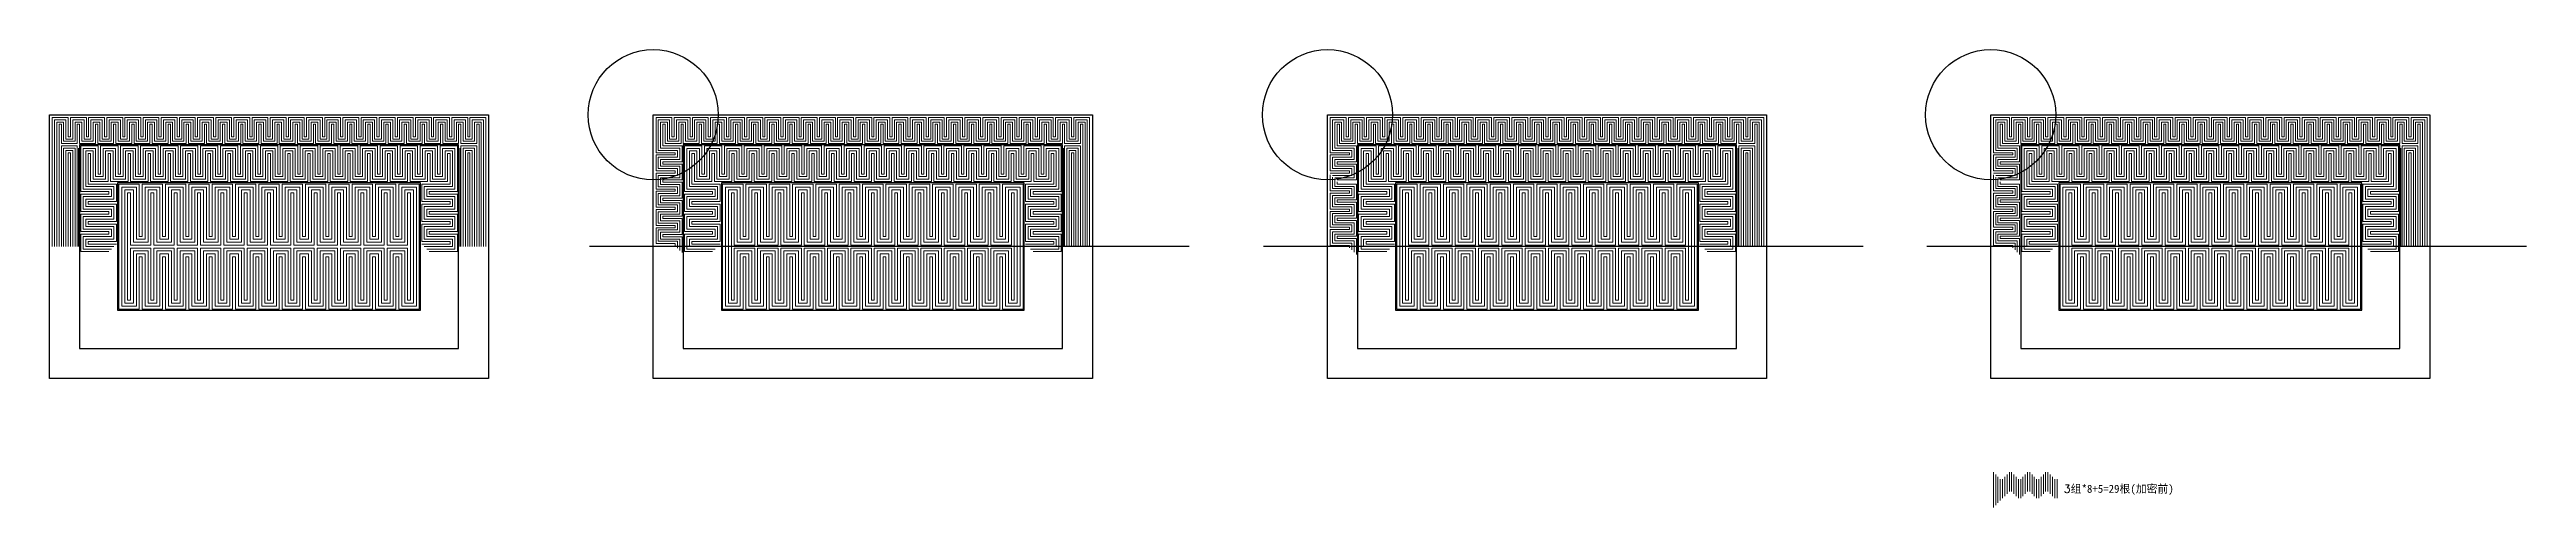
# Model space of a CAD drawing. Header units: millimetres. Extents: x -5937 to 68925, y -3068 to 5300.
# Drawn here: x 24792 to 32408, y 256 to 1662 of the extents above; entities that cross this region are included whole.
import ezdxf

# ---------------------------------------------------------------- set-up
doc = ezdxf.new("R2010")
doc.units = ezdxf.units.MM
doc.header["$LTSCALE"] = 7
doc.layers.add('xline', color=41, linetype='Continuous', plot=False)
doc.layers.add('参照', color=6, linetype='Continuous', lineweight=9)

msp = doc.modelspace()

# ---------------------------------------------------------------- texts
at = {"lineweight": 0, "insert": (30985.388, 325.294), "char_height": 24.5, "attachment_point": 1}
msp.add_mtext('{\\Ftxt.shx|c0;3\\f宋体|b0|i0|c134|p2;组\\f宋体|b0|i0|c0|p2;*8+5=29\\f宋体|b0|i0|c134|p2;根\\f宋体|b0|i0|c0|p2;(加密\\f宋体|b0|i0|c134|p2;前)}', dxfattribs=at)

# ---------------------------------------------------------------- linework, layer by layer
for p, q in [((24792.431, 1462.013), (26142.431, 1462.013)), ((24792.431, 652.013), (24792.431, 1462.013)), ((26142.431, 1462.013), (26142.431, 652.013)), ((26648.595, 1462.013), (27998.595, 1462.013)), ((26648.595, 652.013), (26648.595, 1462.013)), ((27998.595, 1462.013), (27998.595, 652.013)), ((28721.526, 1462.013), (30071.526, 1462.013)), ((28721.526, 652.013), (28721.526, 1462.013)), ((30071.526, 1462.013), (30071.526, 652.013)), ((30760.475, 1462.013), (32110.475, 1462.013)), ((30760.475, 652.013), (30760.475, 1462.013)), ((32110.475, 1462.013), (32110.475, 652.013)), ((26050.176, 1369.757), (24884.687, 1369.757)), ((24884.687, 1369.757), (24884.687, 744.268)), ((26050.176, 744.268), (26050.176, 1369.757)), ((27906.34, 1369.757), (26740.851, 1369.757)), ((26740.851, 1369.757), (26740.851, 744.268)), ((27906.34, 744.268), (27906.34, 1369.757)), ((29979.27, 1369.757), (28813.782, 1369.757)), ((28813.782, 1369.757), (28813.782, 744.268)), ((29979.27, 744.268), (29979.27, 1369.757)), ((32018.219, 1369.757), (30852.73, 1369.757)), ((30852.73, 1369.757), (30852.73, 744.268)), ((32018.219, 744.268), (32018.219, 1369.757)), ((25933.112, 1252.694), (25001.75, 1252.694)), ((25001.75, 1252.694), (25001.75, 861.332)), ((25933.112, 861.332), (25933.112, 1252.694)), ((27789.276, 1252.694), (26857.914, 1252.694)), ((26857.914, 1252.694), (26857.914, 861.332)), ((27789.276, 861.332), (27789.276, 1252.694)), ((29862.207, 1252.694), (28930.845, 1252.694)), ((28930.845, 1252.694), (28930.845, 861.332)), ((29862.207, 861.332), (29862.207, 1252.694)), ((31901.156, 1252.694), (30969.793, 1252.694)), ((30969.793, 1252.694), (30969.793, 861.332)), ((31901.156, 861.332), (31901.156, 1252.694)), ((25001.75, 861.332), (25933.112, 861.332)), ((26857.914, 861.332), (27789.276, 861.332)), ((28930.845, 861.332), (29862.207, 861.332)), ((30969.793, 861.332), (31901.156, 861.332)), ((24884.687, 744.268), (26050.176, 744.268)), ((26740.851, 744.268), (27906.34, 744.268)), ((28813.782, 744.268), (29979.27, 744.268)), ((30852.73, 744.268), (32018.219, 744.268)), ((26142.431, 652.013), (24792.431, 652.013)), ((27998.595, 652.013), (26648.595, 652.013)), ((30071.526, 652.013), (28721.526, 652.013)), ((32110.475, 652.013), (30760.475, 652.013))]:
    msp.add_line(p, q)
at = {"color": 1}
for centre in [(26648.595, 1462.013), (28721.526, 1462.013), (30760.475, 1462.013)]:
    msp.add_circle(centre, 200, dxfattribs=at)
at = {"layer": 'xline'}
for p, q in [((28295.852, 1057.013), (26452.12, 1057.013)), ((30368.783, 1057.013), (28525.051, 1057.013)), ((32407.731, 1057.013), (30563.999, 1057.013))]:
    msp.add_line(p, q, dxfattribs=at)
at = {"layer": '参照'}
for p, q in [((24800.931, 1057.013), (24800.931, 1453.513)), ((24800.931, 1453.513), (24849.785, 1453.513)), ((24849.785, 1453.513), (24849.785, 1394.184)), ((24856.764, 1394.184), (24856.764, 1453.513)), ((24856.764, 1453.513), (24905.617, 1453.513)), ((24905.617, 1453.513), (24905.617, 1394.184)), ((24912.596, 1394.184), (24912.596, 1453.513)), ((24912.596, 1453.513), (24961.45, 1453.513)), ((24961.45, 1453.513), (24961.45, 1394.184)), ((24968.429, 1394.184), (24968.429, 1453.513)), ((24968.429, 1453.513), (25017.282, 1453.513)), ((25017.282, 1453.513), (25017.282, 1394.184)), ((25024.261, 1394.184), (25024.261, 1453.513)), ((25024.261, 1453.513), (25073.115, 1453.513)), ((25073.115, 1453.513), (25073.115, 1394.184)), ((25080.094, 1394.184), (25080.094, 1453.513)), ((25080.094, 1453.513), (25128.947, 1453.513)), ((25128.947, 1453.513), (25128.947, 1394.184)), ((25135.926, 1394.184), (25135.926, 1453.513)), ((25135.926, 1453.513), (25184.779, 1453.513)), ((25184.779, 1453.513), (25184.779, 1394.184)), ((25191.758, 1394.184), (25191.758, 1453.513)), ((25191.758, 1453.513), (25240.612, 1453.513)), ((25240.612, 1453.513), (25240.612, 1394.184)), ((25247.591, 1394.184), (25247.591, 1453.513)), ((25247.591, 1453.513), (25296.444, 1453.513)), ((25296.444, 1453.513), (25296.444, 1394.184)), ((25303.423, 1394.184), (25303.423, 1453.513)), ((25303.423, 1453.513), (25352.277, 1453.513)), ((25352.277, 1453.513), (25352.277, 1394.184)), ((25359.256, 1394.184), (25359.256, 1453.513)), ((25359.256, 1453.513), (25408.109, 1453.513)), ((25408.109, 1453.513), (25408.109, 1394.184)), ((25415.088, 1394.184), (25415.088, 1453.513)), ((25415.088, 1453.513), (25463.942, 1453.513)), ((25463.942, 1453.513), (25463.942, 1394.184)), ((25470.921, 1394.184), (25470.921, 1453.513)), ((25470.921, 1453.513), (25519.774, 1453.513)), ((25519.774, 1453.513), (25519.774, 1394.184)), ((25526.753, 1394.184), (25526.753, 1453.513)), ((25526.753, 1453.513), (25575.607, 1453.513)), ((25575.607, 1453.513), (25575.607, 1394.184)), ((25582.586, 1394.184), (25582.586, 1453.513)), ((25582.586, 1453.513), (25631.439, 1453.513)), ((25631.439, 1453.513), (25631.439, 1394.184)), ((25638.418, 1394.184), (25638.418, 1453.513)), ((25638.418, 1453.513), (25687.272, 1453.513)), ((25687.272, 1453.513), (25687.272, 1394.184)), ((25694.251, 1394.184), (25694.251, 1453.513)), ((25694.251, 1453.513), (25743.104, 1453.513)), ((25743.104, 1453.513), (25743.104, 1394.184)), ((25750.083, 1394.184), (25750.083, 1453.513)), ((25750.083, 1453.513), (25798.936, 1453.513)), ((25798.936, 1453.513), (25798.936, 1394.184)), ((25805.916, 1394.184), (25805.916, 1453.513)), ((25805.916, 1453.513), (25854.769, 1453.513)), ((25854.769, 1453.513), (25854.769, 1394.184)), ((25861.748, 1394.184), (25861.748, 1453.513)), ((25861.748, 1453.513), (25910.601, 1453.513)), ((25910.601, 1453.513), (25910.601, 1394.184)), ((25917.58, 1394.184), (25917.58, 1453.513)), ((25917.58, 1453.513), (25966.434, 1453.513)), ((25966.434, 1453.513), (25966.434, 1394.184)), ((25973.413, 1394.184), (25973.413, 1453.513)), ((25973.413, 1453.513), (26022.266, 1453.513)), ((26022.266, 1453.513), (26022.266, 1394.184)), ((26029.245, 1394.184), (26029.245, 1453.513)), ((26029.245, 1453.513), (26078.099, 1453.513)), ((26078.099, 1453.513), (26078.099, 1394.184)), ((26085.078, 1394.184), (26085.078, 1453.513)), ((26085.078, 1453.513), (26133.931, 1453.513)), ((26133.931, 1453.513), (26133.931, 1057.013)), ((26657.095, 1345.33), (26657.095, 1453.513)), ((26657.095, 1453.513), (26705.949, 1453.513)), ((26705.949, 1453.513), (26705.949, 1394.184)), ((26712.928, 1394.184), (26712.928, 1453.513)), ((26712.928, 1453.513), (26761.781, 1453.513)), ((26761.781, 1453.513), (26761.781, 1394.184)), ((26768.76, 1394.184), (26768.76, 1453.513)), ((26768.76, 1453.513), (26817.614, 1453.513)), ((26817.614, 1453.513), (26817.614, 1394.184)), ((26824.593, 1394.184), (26824.593, 1453.513)), ((26824.593, 1453.513), (26873.446, 1453.513)), ((26873.446, 1453.513), (26873.446, 1394.184)), ((26880.425, 1394.184), (26880.425, 1453.513)), ((26880.425, 1453.513), (26929.278, 1453.513)), ((26929.278, 1453.513), (26929.278, 1394.184)), ((26936.257, 1394.184), (26936.257, 1453.513)), ((26936.257, 1453.513), (26985.111, 1453.513)), ((26985.111, 1453.513), (26985.111, 1394.184)), ((26992.09, 1394.184), (26992.09, 1453.513)), ((26992.09, 1453.513), (27040.943, 1453.513)), ((27040.943, 1453.513), (27040.943, 1394.184)), ((27047.922, 1394.184), (27047.922, 1453.513)), ((27047.922, 1453.513), (27096.776, 1453.513)), ((27096.776, 1453.513), (27096.776, 1394.184)), ((27103.755, 1394.184), (27103.755, 1453.513)), ((27103.755, 1453.513), (27152.608, 1453.513)), ((27152.608, 1453.513), (27152.608, 1394.184)), ((27159.587, 1394.184), (27159.587, 1453.513)), ((27159.587, 1453.513), (27208.441, 1453.513)), ((27208.441, 1453.513), (27208.441, 1394.184)), ((27215.42, 1394.184), (27215.42, 1453.513)), ((27215.42, 1453.513), (27264.273, 1453.513)), ((27264.273, 1453.513), (27264.273, 1394.184)), ((27271.252, 1394.184), (27271.252, 1453.513)), ((27271.252, 1453.513), (27320.106, 1453.513)), ((27320.106, 1453.513), (27320.106, 1394.184)), ((27327.085, 1394.184), (27327.085, 1453.513)), ((27327.085, 1453.513), (27375.938, 1453.513)), ((27375.938, 1453.513), (27375.938, 1394.184)), ((27382.917, 1394.184), (27382.917, 1453.513)), ((27382.917, 1453.513), (27431.771, 1453.513)), ((27431.771, 1453.513), (27431.771, 1394.184)), ((27438.75, 1394.184), (27438.75, 1453.513)), ((27438.75, 1453.513), (27487.603, 1453.513)), ((27487.603, 1453.513), (27487.603, 1394.184)), ((27494.582, 1394.184), (27494.582, 1453.513)), ((27494.582, 1453.513), (27543.436, 1453.513)), ((27543.436, 1453.513), (27543.436, 1394.184)), ((27550.415, 1394.184), (27550.415, 1453.513)), ((27550.415, 1453.513), (27599.268, 1453.513)), ((27599.268, 1453.513), (27599.268, 1394.184)), ((27606.247, 1394.184), (27606.247, 1453.513)), ((27606.247, 1453.513), (27655.1, 1453.513)), ((27655.1, 1453.513), (27655.1, 1394.184)), ((27662.079, 1394.184), (27662.079, 1453.513)), ((27662.079, 1453.513), (27710.933, 1453.513)), ((27710.933, 1453.513), (27710.933, 1394.184)), ((27717.912, 1394.184), (27717.912, 1453.513)), ((27717.912, 1453.513), (27766.765, 1453.513)), ((27766.765, 1453.513), (27766.765, 1394.184)), ((27773.744, 1394.184), (27773.744, 1453.513)), ((27773.744, 1453.513), (27822.598, 1453.513)), ((27822.598, 1453.513), (27822.598, 1394.184)), ((27829.577, 1394.184), (27829.577, 1453.513)), ((27829.577, 1453.513), (27878.43, 1453.513)), ((27878.43, 1453.513), (27878.43, 1394.184)), ((27885.409, 1394.184), (27885.409, 1453.513)), ((27885.409, 1453.513), (27934.263, 1453.513)), ((27934.263, 1453.513), (27934.263, 1394.184)), ((27941.242, 1394.184), (27941.242, 1453.513)), ((27941.242, 1453.513), (27990.095, 1453.513)), ((27990.095, 1453.513), (27990.095, 1057.013)), ((28730.026, 1345.33), (28730.026, 1453.513)), ((28730.026, 1453.513), (28778.88, 1453.513)), ((28778.88, 1453.513), (28778.88, 1394.184)), ((28785.859, 1394.184), (28785.859, 1453.513)), ((28785.859, 1453.513), (28834.712, 1453.513)), ((28834.712, 1453.513), (28834.712, 1394.184)), ((28841.691, 1394.184), (28841.691, 1453.513)), ((28841.691, 1453.513), (28890.544, 1453.513)), ((28890.544, 1453.513), (28890.544, 1394.184)), ((28897.523, 1394.184), (28897.523, 1453.513)), ((28897.523, 1453.513), (28946.377, 1453.513)), ((28946.377, 1453.513), (28946.377, 1394.184)), ((28953.356, 1394.184), (28953.356, 1453.513)), ((28953.356, 1453.513), (29002.209, 1453.513)), ((29002.209, 1453.513), (29002.209, 1394.184)), ((29009.188, 1394.184), (29009.188, 1453.513)), ((29009.188, 1453.513), (29058.042, 1453.513)), ((29058.042, 1453.513), (29058.042, 1394.184)), ((29065.021, 1394.184), (29065.021, 1453.513)), ((29065.021, 1453.513), (29113.874, 1453.513)), ((29113.874, 1453.513), (29113.874, 1394.184)), ((29120.853, 1394.184), (29120.853, 1453.513)), ((29120.853, 1453.513), (29169.707, 1453.513)), ((29169.707, 1453.513), (29169.707, 1394.184)), ((29176.686, 1394.184), (29176.686, 1453.513)), ((29176.686, 1453.513), (29225.539, 1453.513)), ((29225.539, 1453.513), (29225.539, 1394.184)), ((29232.518, 1394.184), (29232.518, 1453.513)), ((29232.518, 1453.513), (29281.372, 1453.513)), ((29281.372, 1453.513), (29281.372, 1394.184)), ((29288.351, 1394.184), (29288.351, 1453.513)), ((29288.351, 1453.513), (29337.204, 1453.513)), ((29337.204, 1453.513), (29337.204, 1394.184)), ((29344.183, 1394.184), (29344.183, 1453.513)), ((29344.183, 1453.513), (29393.037, 1453.513)), ((29393.037, 1453.513), (29393.037, 1394.184)), ((29400.016, 1394.184), (29400.016, 1453.513)), ((29400.016, 1453.513), (29448.869, 1453.513)), ((29448.869, 1453.513), (29448.869, 1394.184)), ((29455.848, 1394.184), (29455.848, 1453.513)), ((29455.848, 1453.513), (29504.701, 1453.513)), ((29504.701, 1453.513), (29504.701, 1394.184)), ((29511.681, 1394.184), (29511.681, 1453.513)), ((29511.681, 1453.513), (29560.534, 1453.513)), ((29560.534, 1453.513), (29560.534, 1394.184)), ((29567.513, 1394.184), (29567.513, 1453.513)), ((29567.513, 1453.513), (29616.366, 1453.513)), ((29616.366, 1453.513), (29616.366, 1394.184)), ((29623.345, 1394.184), (29623.345, 1453.513)), ((29623.345, 1453.513), (29672.199, 1453.513)), ((29672.199, 1453.513), (29672.199, 1394.184)), ((29679.178, 1394.184), (29679.178, 1453.513)), ((29679.178, 1453.513), (29728.031, 1453.513)), ((29728.031, 1453.513), (29728.031, 1394.184)), ((29735.01, 1394.184), (29735.01, 1453.513)), ((29735.01, 1453.513), (29783.864, 1453.513)), ((29783.864, 1453.513), (29783.864, 1394.184)), ((29790.843, 1394.184), (29790.843, 1453.513)), ((29790.843, 1453.513), (29839.696, 1453.513)), ((29839.696, 1453.513), (29839.696, 1394.184)), ((29846.675, 1394.184), (29846.675, 1453.513)), ((29846.675, 1453.513), (29895.529, 1453.513)), ((29895.529, 1453.513), (29895.529, 1394.184)), ((29902.508, 1394.184), (29902.508, 1453.513)), ((29902.508, 1453.513), (29951.361, 1453.513)), ((29951.361, 1453.513), (29951.361, 1394.184)), ((29958.34, 1394.184), (29958.34, 1453.513)), ((29958.34, 1453.513), (30007.194, 1453.513)), ((30007.194, 1453.513), (30007.194, 1394.184)), ((30014.173, 1394.184), (30014.173, 1453.513)), ((30014.173, 1453.513), (30063.026, 1453.513)), ((30063.026, 1453.513), (30063.026, 1057.013)), ((30768.975, 1345.33), (30768.975, 1453.513)), ((30768.975, 1453.513), (30817.828, 1453.513)), ((30817.828, 1453.513), (30817.828, 1394.184)), ((30824.807, 1394.184), (30824.807, 1453.513)), ((30824.807, 1453.513), (30873.66, 1453.513)), ((30873.66, 1453.513), (30873.66, 1394.184)), ((30880.639, 1394.184), (30880.639, 1453.513)), ((30880.639, 1453.513), (30929.493, 1453.513)), ((30929.493, 1453.513), (30929.493, 1394.184)), ((30936.472, 1394.184), (30936.472, 1453.513)), ((30936.472, 1453.513), (30985.325, 1453.513)), ((30985.325, 1453.513), (30985.325, 1394.184)), ((30992.304, 1394.184), (30992.304, 1453.513)), ((30992.304, 1453.513), (31041.158, 1453.513)), ((31041.158, 1453.513), (31041.158, 1394.184)), ((31048.137, 1394.184), (31048.137, 1453.513)), ((31048.137, 1453.513), (31096.99, 1453.513)), ((31096.99, 1453.513), (31096.99, 1394.184)), ((31103.969, 1394.184), (31103.969, 1453.513)), ((31103.969, 1453.513), (31152.823, 1453.513)), ((31152.823, 1453.513), (31152.823, 1394.184)), ((31159.802, 1394.184), (31159.802, 1453.513)), ((31159.802, 1453.513), (31208.655, 1453.513)), ((31208.655, 1453.513), (31208.655, 1394.184)), ((31215.634, 1394.184), (31215.634, 1453.513)), ((31215.634, 1453.513), (31264.488, 1453.513)), ((31264.488, 1453.513), (31264.488, 1394.184)), ((31271.467, 1394.184), (31271.467, 1453.513)), ((31271.467, 1453.513), (31320.32, 1453.513)), ((31320.32, 1453.513), (31320.32, 1394.184)), ((31327.299, 1394.184), (31327.299, 1453.513)), ((31327.299, 1453.513), (31376.153, 1453.513)), ((31376.153, 1453.513), (31376.153, 1394.184)), ((31383.132, 1394.184), (31383.132, 1453.513)), ((31383.132, 1453.513), (31431.985, 1453.513)), ((31431.985, 1453.513), (31431.985, 1394.184)), ((31438.964, 1394.184), (31438.964, 1453.513)), ((31438.964, 1453.513), (31487.817, 1453.513)), ((31487.817, 1453.513), (31487.817, 1394.184)), ((31494.797, 1394.184), (31494.797, 1453.513)), ((31494.797, 1453.513), (31543.65, 1453.513)), ((31543.65, 1453.513), (31543.65, 1394.184)), ((31550.629, 1394.184), (31550.629, 1453.513)), ((31550.629, 1453.513), (31599.482, 1453.513)), ((31599.482, 1453.513), (31599.482, 1394.184)), ((31606.461, 1394.184), (31606.461, 1453.513)), ((31606.461, 1453.513), (31655.315, 1453.513)), ((31655.315, 1453.513), (31655.315, 1394.184)), ((31662.294, 1394.184), (31662.294, 1453.513)), ((31662.294, 1453.513), (31711.147, 1453.513)), ((31711.147, 1453.513), (31711.147, 1394.184)), ((31718.126, 1394.184), (31718.126, 1453.513)), ((31718.126, 1453.513), (31766.98, 1453.513)), ((31766.98, 1453.513), (31766.98, 1394.184)), ((31773.959, 1394.184), (31773.959, 1453.513)), ((31773.959, 1453.513), (31822.812, 1453.513)), ((31822.812, 1453.513), (31822.812, 1394.184)), ((31829.791, 1394.184), (31829.791, 1453.513)), ((31829.791, 1453.513), (31878.645, 1453.513)), ((31878.645, 1453.513), (31878.645, 1394.184)), ((31885.624, 1394.184), (31885.624, 1453.513)), ((31885.624, 1453.513), (31934.477, 1453.513)), ((31934.477, 1453.513), (31934.477, 1394.184)), ((31941.456, 1394.184), (31941.456, 1453.513)), ((31941.456, 1453.513), (31990.31, 1453.513)), ((31990.31, 1453.513), (31990.31, 1394.184)), ((31997.289, 1394.184), (31997.289, 1453.513)), ((31997.289, 1453.513), (32046.142, 1453.513)), ((32046.142, 1453.513), (32046.142, 1394.184)), ((32053.121, 1394.184), (32053.121, 1453.513)), ((32053.121, 1453.513), (32101.975, 1453.513)), ((32101.975, 1453.513), (32101.975, 1057.013)), ((24807.91, 1057.013), (24807.91, 1446.534)), ((24807.91, 1446.534), (24842.806, 1446.534)), ((24814.889, 1057.013), (24814.889, 1439.555)), ((24814.889, 1439.555), (24835.827, 1439.555)), ((24821.868, 1057.013), (24821.868, 1432.576)), ((24821.868, 1432.576), (24828.847, 1432.576)), ((24828.847, 1432.576), (24828.847, 1373.247)), ((24828.847, 1373.247), (24877.701, 1373.247)), ((24835.827, 1439.555), (24835.827, 1380.226)), ((24835.827, 1380.226), (24870.722, 1380.226)), ((24842.806, 1446.534), (24842.806, 1387.205)), ((24842.806, 1387.205), (24863.743, 1387.205)), ((24849.785, 1394.184), (24856.764, 1394.184)), ((24863.743, 1387.205), (24863.743, 1446.534)), ((24863.743, 1446.534), (24898.638, 1446.534)), ((24870.722, 1380.226), (24870.722, 1439.555)), ((24870.722, 1439.555), (24891.659, 1439.555)), ((24877.701, 1373.247), (24877.701, 1432.576)), ((24877.701, 1432.576), (24884.68, 1432.576)), ((24884.68, 1432.576), (24884.68, 1373.247)), ((24884.68, 1373.247), (24933.533, 1373.247)), ((24891.659, 1439.555), (24891.659, 1380.226)), ((24891.659, 1380.226), (24926.554, 1380.226)), ((24898.638, 1446.534), (24898.638, 1387.205)), ((24898.638, 1387.205), (24919.575, 1387.205)), ((24905.617, 1394.184), (24912.596, 1394.184)), ((24919.575, 1387.205), (24919.575, 1446.534)), ((24919.575, 1446.534), (24954.471, 1446.534)), ((24926.554, 1380.226), (24926.554, 1439.555)), ((24926.554, 1439.555), (24947.491, 1439.555)), ((24933.533, 1373.247), (24933.533, 1432.576)), ((24933.533, 1432.576), (24940.512, 1432.576)), ((24940.512, 1432.576), (24940.512, 1373.247)), ((24940.512, 1373.247), (24989.366, 1373.247)), ((24947.491, 1439.555), (24947.491, 1380.226)), ((24947.491, 1380.226), (24982.387, 1380.226)), ((24954.471, 1446.534), (24954.471, 1387.205)), ((24954.471, 1387.205), (24975.408, 1387.205)), ((24961.45, 1394.184), (24968.429, 1394.184)), ((24975.408, 1387.205), (24975.408, 1446.534)), ((24975.408, 1446.534), (25010.303, 1446.534)), ((24982.387, 1380.226), (24982.387, 1439.555)), ((24982.387, 1439.555), (25003.324, 1439.555)), ((24989.366, 1373.247), (24989.366, 1432.576)), ((24989.366, 1432.576), (24996.345, 1432.576)), ((24996.345, 1432.576), (24996.345, 1373.247)), ((24996.345, 1373.247), (25045.198, 1373.247)), ((25003.324, 1439.555), (25003.324, 1380.226)), ((25003.324, 1380.226), (25038.219, 1380.226)), ((25010.303, 1446.534), (25010.303, 1387.205)), ((25010.303, 1387.205), (25031.24, 1387.205)), ((25017.282, 1394.184), (25024.261, 1394.184)), ((25031.24, 1387.205), (25031.24, 1446.534)), ((25031.24, 1446.534), (25066.135, 1446.534)), ((25038.219, 1380.226), (25038.219, 1439.555)), ((25038.219, 1439.555), (25059.156, 1439.555)), ((25045.198, 1373.247), (25045.198, 1432.576)), ((25045.198, 1432.576), (25052.177, 1432.576)), ((25052.177, 1432.576), (25052.177, 1373.247)), ((25052.177, 1373.247), (25101.031, 1373.247)), ((25059.156, 1439.555), (25059.156, 1380.226)), ((25059.156, 1380.226), (25094.052, 1380.226)), ((25066.135, 1446.534), (25066.135, 1387.205)), ((25066.135, 1387.205), (25087.073, 1387.205)), ((25073.115, 1394.184), (25080.094, 1394.184)), ((25087.073, 1387.205), (25087.073, 1446.534)), ((25087.073, 1446.534), (25121.968, 1446.534)), ((25094.052, 1380.226), (25094.052, 1439.555)), ((25094.052, 1439.555), (25114.989, 1439.555)), ((25101.031, 1373.247), (25101.031, 1432.576)), ((25101.031, 1432.576), (25108.01, 1432.576)), ((25108.01, 1432.576), (25108.01, 1373.247)), ((25108.01, 1373.247), (25156.863, 1373.247)), ((25114.989, 1439.555), (25114.989, 1380.226)), ((25114.989, 1380.226), (25149.884, 1380.226)), ((25121.968, 1446.534), (25121.968, 1387.205)), ((25121.968, 1387.205), (25142.905, 1387.205)), ((25128.947, 1394.184), (25135.926, 1394.184)), ((25142.905, 1387.205), (25142.905, 1446.534)), ((25142.905, 1446.534), (25177.8, 1446.534)), ((25149.884, 1380.226), (25149.884, 1439.555)), ((25149.884, 1439.555), (25170.821, 1439.555)), ((25156.863, 1373.247), (25156.863, 1432.576)), ((25156.863, 1432.576), (25163.842, 1432.576)), ((25163.842, 1432.576), (25163.842, 1373.247)), ((25163.842, 1373.247), (25212.696, 1373.247)), ((25170.821, 1439.555), (25170.821, 1380.226)), ((25170.821, 1380.226), (25205.717, 1380.226)), ((25177.8, 1446.534), (25177.8, 1387.205)), ((25177.8, 1387.205), (25198.738, 1387.205)), ((25184.779, 1394.184), (25191.758, 1394.184)), ((25198.738, 1387.205), (25198.738, 1446.534)), ((25198.738, 1446.534), (25233.633, 1446.534)), ((25205.717, 1380.226), (25205.717, 1439.555)), ((25205.717, 1439.555), (25226.654, 1439.555)), ((25212.696, 1373.247), (25212.696, 1432.576)), ((25212.696, 1432.576), (25219.675, 1432.576)), ((25219.675, 1432.576), (25219.675, 1373.247)), ((25219.675, 1373.247), (25268.528, 1373.247)), ((25226.654, 1439.555), (25226.654, 1380.226)), ((25226.654, 1380.226), (25261.549, 1380.226)), ((25233.633, 1446.534), (25233.633, 1387.205)), ((25233.633, 1387.205), (25254.57, 1387.205)), ((25240.612, 1394.184), (25247.591, 1394.184)), ((25254.57, 1387.205), (25254.57, 1446.534)), ((25254.57, 1446.534), (25289.465, 1446.534)), ((25261.549, 1380.226), (25261.549, 1439.555)), ((25261.549, 1439.555), (25282.486, 1439.555)), ((25268.528, 1373.247), (25268.528, 1432.576)), ((25268.528, 1432.576), (25275.507, 1432.576)), ((25275.507, 1432.576), (25275.507, 1373.247)), ((25275.507, 1373.247), (25324.361, 1373.247)), ((25282.486, 1439.555), (25282.486, 1380.226)), ((25282.486, 1380.226), (25317.382, 1380.226)), ((25289.465, 1446.534), (25289.465, 1387.205)), ((25289.465, 1387.205), (25310.402, 1387.205)), ((25296.444, 1394.184), (25303.423, 1394.184)), ((25310.402, 1387.205), (25310.402, 1446.534)), ((25310.402, 1446.534), (25345.298, 1446.534)), ((25317.382, 1380.226), (25317.382, 1439.555)), ((25317.382, 1439.555), (25338.319, 1439.555)), ((25324.361, 1373.247), (25324.361, 1432.576)), ((25324.361, 1432.576), (25331.34, 1432.576)), ((25331.34, 1432.576), (25331.34, 1373.247)), ((25331.34, 1373.247), (25380.193, 1373.247)), ((25338.319, 1439.555), (25338.319, 1380.226)), ((25338.319, 1380.226), (25373.214, 1380.226)), ((25345.298, 1446.534), (25345.298, 1387.205)), ((25345.298, 1387.205), (25366.235, 1387.205)), ((25352.277, 1394.184), (25359.256, 1394.184)), ((25366.235, 1387.205), (25366.235, 1446.534)), ((25366.235, 1446.534), (25401.13, 1446.534)), ((25373.214, 1380.226), (25373.214, 1439.555)), ((25373.214, 1439.555), (25394.151, 1439.555)), ((25380.193, 1373.247), (25380.193, 1432.576)), ((25380.193, 1432.576), (25387.172, 1432.576)), ((25387.172, 1432.576), (25387.172, 1373.247)), ((25387.172, 1373.247), (25436.026, 1373.247)), ((25394.151, 1439.555), (25394.151, 1380.226)), ((25394.151, 1380.226), (25429.046, 1380.226)), ((25401.13, 1446.534), (25401.13, 1387.205)), ((25401.13, 1387.205), (25422.067, 1387.205)), ((25408.109, 1394.184), (25415.088, 1394.184)), ((25422.067, 1387.205), (25422.067, 1446.534)), ((25422.067, 1446.534), (25456.963, 1446.534)), ((25429.046, 1380.226), (25429.046, 1439.555)), ((25429.046, 1439.555), (25449.984, 1439.555)), ((25436.026, 1373.247), (25436.026, 1432.576)), ((25436.026, 1432.576), (25443.005, 1432.576)), ((25443.005, 1432.576), (25443.005, 1373.247)), ((25443.005, 1373.247), (25491.858, 1373.247)), ((25449.984, 1439.555), (25449.984, 1380.226)), ((25449.984, 1380.226), (25484.879, 1380.226)), ((25456.963, 1446.534), (25456.963, 1387.205)), ((25456.963, 1387.205), (25477.9, 1387.205)), ((25463.942, 1394.184), (25470.921, 1394.184)), ((25477.9, 1387.205), (25477.9, 1446.534)), ((25477.9, 1446.534), (25512.795, 1446.534)), ((25484.879, 1380.226), (25484.879, 1439.555)), ((25484.879, 1439.555), (25505.816, 1439.555)), ((25491.858, 1373.247), (25491.858, 1432.576)), ((25491.858, 1432.576), (25498.837, 1432.576)), ((25498.837, 1432.576), (25498.837, 1373.247)), ((25498.837, 1373.247), (25547.69, 1373.247)), ((25505.816, 1439.555), (25505.816, 1380.226)), ((25505.816, 1380.226), (25540.711, 1380.226)), ((25512.795, 1446.534), (25512.795, 1387.205)), ((25512.795, 1387.205), (25533.732, 1387.205)), ((25519.774, 1394.184), (25526.753, 1394.184)), ((25533.732, 1387.205), (25533.732, 1446.534)), ((25533.732, 1446.534), (25568.628, 1446.534)), ((25540.711, 1380.226), (25540.711, 1439.555)), ((25540.711, 1439.555), (25561.649, 1439.555)), ((25547.69, 1373.247), (25547.69, 1432.576)), ((25547.69, 1432.576), (25554.669, 1432.576)), ((25554.669, 1432.576), (25554.669, 1373.247)), ((25554.669, 1373.247), (25603.523, 1373.247)), ((25561.649, 1439.555), (25561.649, 1380.226)), ((25561.649, 1380.226), (25596.544, 1380.226)), ((25568.628, 1446.534), (25568.628, 1387.205)), ((25568.628, 1387.205), (25589.565, 1387.205)), ((25575.607, 1394.184), (25582.586, 1394.184)), ((25589.565, 1387.205), (25589.565, 1446.534)), ((25589.565, 1446.534), (25624.46, 1446.534)), ((25596.544, 1380.226), (25596.544, 1439.555)), ((25596.544, 1439.555), (25617.481, 1439.555)), ((25603.523, 1373.247), (25603.523, 1432.576)), ((25603.523, 1432.576), (25610.502, 1432.576)), ((25610.502, 1432.576), (25610.502, 1373.247)), ((25610.502, 1373.247), (25659.355, 1373.247)), ((25617.481, 1439.555), (25617.481, 1380.226)), ((25617.481, 1380.226), (25652.376, 1380.226)), ((25624.46, 1446.534), (25624.46, 1387.205)), ((25624.46, 1387.205), (25645.397, 1387.205)), ((25631.439, 1394.184), (25638.418, 1394.184)), ((25645.397, 1387.205), (25645.397, 1446.534)), ((25645.397, 1446.534), (25680.293, 1446.534)), ((25652.376, 1380.226), (25652.376, 1439.555)), ((25652.376, 1439.555), (25673.313, 1439.555)), ((25659.355, 1373.247), (25659.355, 1432.576)), ((25659.355, 1432.576), (25666.334, 1432.576)), ((25666.334, 1432.576), (25666.334, 1373.247)), ((25666.334, 1373.247), (25715.188, 1373.247)), ((25673.313, 1439.555), (25673.313, 1380.226)), ((25673.313, 1380.226), (25708.209, 1380.226)), ((25680.293, 1446.534), (25680.293, 1387.205)), ((25680.293, 1387.205), (25701.23, 1387.205)), ((25687.272, 1394.184), (25694.251, 1394.184)), ((25701.23, 1387.205), (25701.23, 1446.534)), ((25701.23, 1446.534), (25736.125, 1446.534)), ((25708.209, 1380.226), (25708.209, 1439.555)), ((25708.209, 1439.555), (25729.146, 1439.555)), ((25715.188, 1373.247), (25715.188, 1432.576)), ((25715.188, 1432.576), (25722.167, 1432.576)), ((25722.167, 1432.576), (25722.167, 1373.247)), ((25722.167, 1373.247), (25771.02, 1373.247)), ((25729.146, 1439.555), (25729.146, 1380.226)), ((25729.146, 1380.226), (25764.041, 1380.226)), ((25736.125, 1446.534), (25736.125, 1387.205)), ((25736.125, 1387.205), (25757.062, 1387.205)), ((25743.104, 1394.184), (25750.083, 1394.184)), ((25757.062, 1387.205), (25757.062, 1446.534)), ((25757.062, 1446.534), (25791.957, 1446.534)), ((25764.041, 1380.226), (25764.041, 1439.555)), ((25764.041, 1439.555), (25784.978, 1439.555)), ((25771.02, 1373.247), (25771.02, 1432.576)), ((25771.02, 1432.576), (25777.999, 1432.576)), ((25777.999, 1432.576), (25777.999, 1373.247)), ((25777.999, 1373.247), (25826.853, 1373.247)), ((25784.978, 1439.555), (25784.978, 1380.226)), ((25784.978, 1380.226), (25819.874, 1380.226)), ((25791.957, 1446.534), (25791.957, 1387.205)), ((25791.957, 1387.205), (25812.895, 1387.205)), ((25798.936, 1394.184), (25805.916, 1394.184)), ((25812.895, 1387.205), (25812.895, 1446.534)), ((25812.895, 1446.534), (25847.79, 1446.534)), ((25819.874, 1380.226), (25819.874, 1439.555)), ((25819.874, 1439.555), (25840.811, 1439.555)), ((25826.853, 1373.247), (25826.853, 1432.576)), ((25826.853, 1432.576), (25833.832, 1432.576)), ((25833.832, 1432.576), (25833.832, 1373.247)), ((25833.832, 1373.247), (25882.685, 1373.247)), ((25840.811, 1439.555), (25840.811, 1380.226)), ((25840.811, 1380.226), (25875.706, 1380.226)), ((25847.79, 1446.534), (25847.79, 1387.205)), ((25847.79, 1387.205), (25868.727, 1387.205)), ((25854.769, 1394.184), (25861.748, 1394.184)), ((25868.727, 1387.205), (25868.727, 1446.534)), ((25868.727, 1446.534), (25903.622, 1446.534)), ((25875.706, 1380.226), (25875.706, 1439.555)), ((25875.706, 1439.555), (25896.643, 1439.555)), ((25882.685, 1373.247), (25882.685, 1432.576)), ((25882.685, 1432.576), (25889.664, 1432.576)), ((25889.664, 1432.576), (25889.664, 1373.247)), ((25889.664, 1373.247), (25938.518, 1373.247)), ((25896.643, 1439.555), (25896.643, 1380.226)), ((25896.643, 1380.226), (25931.539, 1380.226)), ((25903.622, 1446.534), (25903.622, 1387.205)), ((25903.622, 1387.205), (25924.56, 1387.205)), ((25910.601, 1394.184), (25917.58, 1394.184)), ((25924.56, 1387.205), (25924.56, 1446.534)), ((25924.56, 1446.534), (25959.455, 1446.534)), ((25931.539, 1380.226), (25931.539, 1439.555)), ((25931.539, 1439.555), (25952.476, 1439.555)), ((25938.518, 1373.247), (25938.518, 1432.576)), ((25938.518, 1432.576), (25945.497, 1432.576)), ((25945.497, 1432.576), (25945.497, 1373.247)), ((25945.497, 1373.247), (25994.35, 1373.247)), ((25952.476, 1439.555), (25952.476, 1380.226)), ((25952.476, 1380.226), (25987.371, 1380.226)), ((25959.455, 1446.534), (25959.455, 1387.205)), ((25959.455, 1387.205), (25980.392, 1387.205)), ((25966.434, 1394.184), (25973.413, 1394.184)), ((25980.392, 1387.205), (25980.392, 1446.534)), ((25980.392, 1446.534), (26015.287, 1446.534)), ((25987.371, 1380.226), (25987.371, 1439.555)), ((25987.371, 1439.555), (26008.308, 1439.555)), ((25994.35, 1373.247), (25994.35, 1432.576)), ((25994.35, 1432.576), (26001.329, 1432.576)), ((26001.329, 1432.576), (26001.329, 1373.247)), ((26001.329, 1373.247), (26050.183, 1373.247)), ((26008.308, 1439.555), (26008.308, 1380.226)), ((26008.308, 1380.226), (26043.204, 1380.226)), ((26015.287, 1446.534), (26015.287, 1387.205)), ((26015.287, 1387.205), (26036.224, 1387.205)), ((26022.266, 1394.184), (26029.245, 1394.184)), ((26036.224, 1387.205), (26036.224, 1446.534)), ((26036.224, 1446.534), (26071.12, 1446.534)), ((26043.204, 1380.226), (26043.204, 1439.555)), ((26043.204, 1439.555), (26064.141, 1439.555)), ((26050.183, 1373.247), (26050.183, 1432.576)), ((26050.183, 1432.576), (26057.162, 1432.576)), ((26057.162, 1432.576), (26057.162, 1373.247)), ((26057.162, 1373.247), (26106.015, 1373.247)), ((26064.141, 1439.555), (26064.141, 1380.226)), ((26064.141, 1380.226), (26099.036, 1380.226)), ((26071.12, 1446.534), (26071.12, 1387.205)), ((26071.12, 1387.205), (26092.057, 1387.205)), ((26078.099, 1394.184), (26085.078, 1394.184)), ((26092.057, 1387.205), (26092.057, 1446.534)), ((26092.057, 1446.534), (26126.952, 1446.534)), ((26099.036, 1380.226), (26099.036, 1439.555)), ((26099.036, 1439.555), (26119.973, 1439.555)), ((26106.015, 1373.247), (26106.015, 1432.576)), ((26106.015, 1432.576), (26112.994, 1432.576)), ((26112.994, 1432.576), (26112.994, 1057.013)), ((26119.973, 1439.555), (26119.973, 1057.013)), ((26126.952, 1446.534), (26126.952, 1057.013)), ((26664.074, 1352.31), (26664.074, 1446.534)), ((26664.074, 1446.534), (26698.97, 1446.534)), ((26671.053, 1359.289), (26671.053, 1439.555)), ((26671.053, 1439.555), (26691.99, 1439.555)), ((26678.032, 1366.268), (26678.032, 1432.576)), ((26678.032, 1432.576), (26685.011, 1432.576)), ((26685.011, 1432.576), (26685.011, 1373.247)), ((26685.011, 1373.247), (26733.865, 1373.247)), ((26691.99, 1439.555), (26691.99, 1380.226)), ((26691.99, 1380.226), (26726.886, 1380.226)), ((26698.97, 1446.534), (26698.97, 1387.205)), ((26698.97, 1387.205), (26719.907, 1387.205)), ((26705.949, 1394.184), (26712.928, 1394.184)), ((26719.907, 1387.205), (26719.907, 1446.534)), ((26719.907, 1446.534), (26754.802, 1446.534)), ((26726.886, 1380.226), (26726.886, 1439.555)), ((26726.886, 1439.555), (26747.823, 1439.555)), ((26733.865, 1373.247), (26733.865, 1432.576)), ((26733.865, 1432.576), (26740.844, 1432.576)), ((26740.844, 1432.576), (26740.844, 1373.247)), ((26740.844, 1373.247), (26789.697, 1373.247)), ((26747.823, 1439.555), (26747.823, 1380.226)), ((26747.823, 1380.226), (26782.718, 1380.226)), ((26754.802, 1446.534), (26754.802, 1387.205)), ((26754.802, 1387.205), (26775.739, 1387.205)), ((26761.781, 1394.184), (26768.76, 1394.184)), ((26775.739, 1387.205), (26775.739, 1446.534)), ((26775.739, 1446.534), (26810.634, 1446.534)), ((26782.718, 1380.226), (26782.718, 1439.555)), ((26782.718, 1439.555), (26803.655, 1439.555)), ((26789.697, 1373.247), (26789.697, 1432.576)), ((26789.697, 1432.576), (26796.676, 1432.576)), ((26796.676, 1432.576), (26796.676, 1373.247)), ((26796.676, 1373.247), (26845.53, 1373.247)), ((26803.655, 1439.555), (26803.655, 1380.226)), ((26803.655, 1380.226), (26838.551, 1380.226)), ((26810.634, 1446.534), (26810.634, 1387.205)), ((26810.634, 1387.205), (26831.572, 1387.205)), ((26817.614, 1394.184), (26824.593, 1394.184)), ((26831.572, 1387.205), (26831.572, 1446.534)), ((26831.572, 1446.534), (26866.467, 1446.534)), ((26838.551, 1380.226), (26838.551, 1439.555)), ((26838.551, 1439.555), (26859.488, 1439.555)), ((26845.53, 1373.247), (26845.53, 1432.576)), ((26845.53, 1432.576), (26852.509, 1432.576)), ((26852.509, 1432.576), (26852.509, 1373.247)), ((26852.509, 1373.247), (26901.362, 1373.247)), ((26859.488, 1439.555), (26859.488, 1380.226)), ((26859.488, 1380.226), (26894.383, 1380.226)), ((26866.467, 1446.534), (26866.467, 1387.205)), ((26866.467, 1387.205), (26887.404, 1387.205)), ((26873.446, 1394.184), (26880.425, 1394.184)), ((26887.404, 1387.205), (26887.404, 1446.534)), ((26887.404, 1446.534), (26922.299, 1446.534)), ((26894.383, 1380.226), (26894.383, 1439.555)), ((26894.383, 1439.555), (26915.32, 1439.555)), ((26901.362, 1373.247), (26901.362, 1432.576)), ((26901.362, 1432.576), (26908.341, 1432.576)), ((26908.341, 1432.576), (26908.341, 1373.247)), ((26908.341, 1373.247), (26957.195, 1373.247)), ((26915.32, 1439.555), (26915.32, 1380.226)), ((26915.32, 1380.226), (26950.216, 1380.226)), ((26922.299, 1446.534), (26922.299, 1387.205)), ((26922.299, 1387.205), (26943.237, 1387.205)), ((26929.278, 1394.184), (26936.257, 1394.184)), ((26943.237, 1387.205), (26943.237, 1446.534)), ((26943.237, 1446.534), (26978.132, 1446.534)), ((26950.216, 1380.226), (26950.216, 1439.555)), ((26950.216, 1439.555), (26971.153, 1439.555)), ((26957.195, 1373.247), (26957.195, 1432.576)), ((26957.195, 1432.576), (26964.174, 1432.576)), ((26964.174, 1432.576), (26964.174, 1373.247)), ((26964.174, 1373.247), (27013.027, 1373.247)), ((26971.153, 1439.555), (26971.153, 1380.226)), ((26971.153, 1380.226), (27006.048, 1380.226)), ((26978.132, 1446.534), (26978.132, 1387.205)), ((26978.132, 1387.205), (26999.069, 1387.205)), ((26985.111, 1394.184), (26992.09, 1394.184)), ((26999.069, 1387.205), (26999.069, 1446.534)), ((26999.069, 1446.534), (27033.964, 1446.534)), ((27006.048, 1380.226), (27006.048, 1439.555)), ((27006.048, 1439.555), (27026.985, 1439.555)), ((27013.027, 1373.247), (27013.027, 1432.576)), ((27013.027, 1432.576), (27020.006, 1432.576)), ((27020.006, 1432.576), (27020.006, 1373.247)), ((27020.006, 1373.247), (27068.86, 1373.247)), ((27026.985, 1439.555), (27026.985, 1380.226)), ((27026.985, 1380.226), (27061.881, 1380.226)), ((27033.964, 1446.534), (27033.964, 1387.205)), ((27033.964, 1387.205), (27054.901, 1387.205)), ((27040.943, 1394.184), (27047.922, 1394.184)), ((27054.901, 1387.205), (27054.901, 1446.534)), ((27054.901, 1446.534), (27089.797, 1446.534)), ((27061.881, 1380.226), (27061.881, 1439.555)), ((27061.881, 1439.555), (27082.818, 1439.555)), ((27068.86, 1373.247), (27068.86, 1432.576)), ((27068.86, 1432.576), (27075.839, 1432.576)), ((27075.839, 1432.576), (27075.839, 1373.247)), ((27075.839, 1373.247), (27124.692, 1373.247)), ((27082.818, 1439.555), (27082.818, 1380.226)), ((27082.818, 1380.226), (27117.713, 1380.226)), ((27089.797, 1446.534), (27089.797, 1387.205)), ((27089.797, 1387.205), (27110.734, 1387.205)), ((27096.776, 1394.184), (27103.755, 1394.184)), ((27110.734, 1387.205), (27110.734, 1446.534)), ((27110.734, 1446.534), (27145.629, 1446.534)), ((27117.713, 1380.226), (27117.713, 1439.555)), ((27117.713, 1439.555), (27138.65, 1439.555)), ((27124.692, 1373.247), (27124.692, 1432.576)), ((27124.692, 1432.576), (27131.671, 1432.576)), ((27131.671, 1432.576), (27131.671, 1373.247)), ((27131.671, 1373.247), (27180.525, 1373.247)), ((27138.65, 1439.555), (27138.65, 1380.226)), ((27138.65, 1380.226), (27173.545, 1380.226)), ((27145.629, 1446.534), (27145.629, 1387.205)), ((27145.629, 1387.205), (27166.566, 1387.205)), ((27152.608, 1394.184), (27159.587, 1394.184)), ((27166.566, 1387.205), (27166.566, 1446.534)), ((27166.566, 1446.534), (27201.462, 1446.534)), ((27173.545, 1380.226), (27173.545, 1439.555)), ((27173.545, 1439.555), (27194.483, 1439.555)), ((27180.525, 1373.247), (27180.525, 1432.576)), ((27180.525, 1432.576), (27187.504, 1432.576)), ((27187.504, 1432.576), (27187.504, 1373.247)), ((27187.504, 1373.247), (27236.357, 1373.247)), ((27194.483, 1439.555), (27194.483, 1380.226)), ((27194.483, 1380.226), (27229.378, 1380.226)), ((27201.462, 1446.534), (27201.462, 1387.205)), ((27201.462, 1387.205), (27222.399, 1387.205)), ((27208.441, 1394.184), (27215.42, 1394.184)), ((27222.399, 1387.205), (27222.399, 1446.534)), ((27222.399, 1446.534), (27257.294, 1446.534)), ((27229.378, 1380.226), (27229.378, 1439.555)), ((27229.378, 1439.555), (27250.315, 1439.555)), ((27236.357, 1373.247), (27236.357, 1432.576)), ((27236.357, 1432.576), (27243.336, 1432.576)), ((27243.336, 1432.576), (27243.336, 1373.247)), ((27243.336, 1373.247), (27292.189, 1373.247)), ((27250.315, 1439.555), (27250.315, 1380.226)), ((27250.315, 1380.226), (27285.21, 1380.226)), ((27257.294, 1446.534), (27257.294, 1387.205)), ((27257.294, 1387.205), (27278.231, 1387.205)), ((27264.273, 1394.184), (27271.252, 1394.184)), ((27278.231, 1387.205), (27278.231, 1446.534)), ((27278.231, 1446.534), (27313.127, 1446.534)), ((27285.21, 1380.226), (27285.21, 1439.555)), ((27285.21, 1439.555), (27306.148, 1439.555)), ((27292.189, 1373.247), (27292.189, 1432.576)), ((27292.189, 1432.576), (27299.168, 1432.576)), ((27299.168, 1432.576), (27299.168, 1373.247)), ((27299.168, 1373.247), (27348.022, 1373.247)), ((27306.148, 1439.555), (27306.148, 1380.226)), ((27306.148, 1380.226), (27341.043, 1380.226)), ((27313.127, 1446.534), (27313.127, 1387.205)), ((27313.127, 1387.205), (27334.064, 1387.205)), ((27320.106, 1394.184), (27327.085, 1394.184)), ((27334.064, 1387.205), (27334.064, 1446.534)), ((27334.064, 1446.534), (27368.959, 1446.534)), ((27341.043, 1380.226), (27341.043, 1439.555)), ((27341.043, 1439.555), (27361.98, 1439.555)), ((27348.022, 1373.247), (27348.022, 1432.576)), ((27348.022, 1432.576), (27355.001, 1432.576)), ((27355.001, 1432.576), (27355.001, 1373.247)), ((27355.001, 1373.247), (27403.854, 1373.247)), ((27361.98, 1439.555), (27361.98, 1380.226)), ((27361.98, 1380.226), (27396.875, 1380.226)), ((27368.959, 1446.534), (27368.959, 1387.205)), ((27368.959, 1387.205), (27389.896, 1387.205)), ((27375.938, 1394.184), (27382.917, 1394.184)), ((27389.896, 1387.205), (27389.896, 1446.534)), ((27389.896, 1446.534), (27424.792, 1446.534)), ((27396.875, 1380.226), (27396.875, 1439.555)), ((27396.875, 1439.555), (27417.812, 1439.555)), ((27403.854, 1373.247), (27403.854, 1432.576)), ((27403.854, 1432.576), (27410.833, 1432.576)), ((27410.833, 1432.576), (27410.833, 1373.247)), ((27410.833, 1373.247), (27459.687, 1373.247)), ((27417.812, 1439.555), (27417.812, 1380.226)), ((27417.812, 1380.226), (27452.708, 1380.226)), ((27424.792, 1446.534), (27424.792, 1387.205)), ((27424.792, 1387.205), (27445.729, 1387.205)), ((27431.771, 1394.184), (27438.75, 1394.184)), ((27445.729, 1387.205), (27445.729, 1446.534)), ((27445.729, 1446.534), (27480.624, 1446.534)), ((27452.708, 1380.226), (27452.708, 1439.555)), ((27452.708, 1439.555), (27473.645, 1439.555)), ((27459.687, 1373.247), (27459.687, 1432.576)), ((27459.687, 1432.576), (27466.666, 1432.576)), ((27466.666, 1432.576), (27466.666, 1373.247)), ((27466.666, 1373.247), (27515.519, 1373.247)), ((27473.645, 1439.555), (27473.645, 1380.226)), ((27473.645, 1380.226), (27508.54, 1380.226)), ((27480.624, 1446.534), (27480.624, 1387.205)), ((27480.624, 1387.205), (27501.561, 1387.205)), ((27487.603, 1394.184), (27494.582, 1394.184)), ((27501.561, 1387.205), (27501.561, 1446.534)), ((27501.561, 1446.534), (27536.456, 1446.534)), ((27508.54, 1380.226), (27508.54, 1439.555)), ((27508.54, 1439.555), (27529.477, 1439.555)), ((27515.519, 1373.247), (27515.519, 1432.576)), ((27515.519, 1432.576), (27522.498, 1432.576)), ((27522.498, 1432.576), (27522.498, 1373.247)), ((27522.498, 1373.247), (27571.352, 1373.247)), ((27529.477, 1439.555), (27529.477, 1380.226)), ((27529.477, 1380.226), (27564.373, 1380.226)), ((27536.456, 1446.534), (27536.456, 1387.205)), ((27536.456, 1387.205), (27557.394, 1387.205)), ((27543.436, 1394.184), (27550.415, 1394.184)), ((27557.394, 1387.205), (27557.394, 1446.534)), ((27557.394, 1446.534), (27592.289, 1446.534)), ((27564.373, 1380.226), (27564.373, 1439.555)), ((27564.373, 1439.555), (27585.31, 1439.555)), ((27571.352, 1373.247), (27571.352, 1432.576)), ((27571.352, 1432.576), (27578.331, 1432.576)), ((27578.331, 1432.576), (27578.331, 1373.247)), ((27578.331, 1373.247), (27627.184, 1373.247)), ((27585.31, 1439.555), (27585.31, 1380.226)), ((27585.31, 1380.226), (27620.205, 1380.226)), ((27592.289, 1446.534), (27592.289, 1387.205)), ((27592.289, 1387.205), (27613.226, 1387.205)), ((27599.268, 1394.184), (27606.247, 1394.184)), ((27613.226, 1387.205), (27613.226, 1446.534)), ((27613.226, 1446.534), (27648.121, 1446.534)), ((27620.205, 1380.226), (27620.205, 1439.555)), ((27620.205, 1439.555), (27641.142, 1439.555)), ((27627.184, 1373.247), (27627.184, 1432.576)), ((27627.184, 1432.576), (27634.163, 1432.576)), ((27634.163, 1432.576), (27634.163, 1373.247)), ((27634.163, 1373.247), (27683.017, 1373.247)), ((27641.142, 1439.555), (27641.142, 1380.226)), ((27641.142, 1380.226), (27676.038, 1380.226)), ((27648.121, 1446.534), (27648.121, 1387.205)), ((27648.121, 1387.205), (27669.059, 1387.205)), ((27655.1, 1394.184), (27662.079, 1394.184)), ((27669.059, 1387.205), (27669.059, 1446.534)), ((27669.059, 1446.534), (27703.954, 1446.534)), ((27676.038, 1380.226), (27676.038, 1439.555)), ((27676.038, 1439.555), (27696.975, 1439.555)), ((27683.017, 1373.247), (27683.017, 1432.576)), ((27683.017, 1432.576), (27689.996, 1432.576)), ((27689.996, 1432.576), (27689.996, 1373.247)), ((27689.996, 1373.247), (27738.849, 1373.247)), ((27696.975, 1439.555), (27696.975, 1380.226)), ((27696.975, 1380.226), (27731.87, 1380.226)), ((27703.954, 1446.534), (27703.954, 1387.205)), ((27703.954, 1387.205), (27724.891, 1387.205)), ((27710.933, 1394.184), (27717.912, 1394.184)), ((27724.891, 1387.205), (27724.891, 1446.534)), ((27724.891, 1446.534), (27759.786, 1446.534)), ((27731.87, 1380.226), (27731.87, 1439.555)), ((27731.87, 1439.555), (27752.807, 1439.555)), ((27738.849, 1373.247), (27738.849, 1432.576)), ((27738.849, 1432.576), (27745.828, 1432.576)), ((27745.828, 1432.576), (27745.828, 1373.247)), ((27745.828, 1373.247), (27794.682, 1373.247)), ((27752.807, 1439.555), (27752.807, 1380.226)), ((27752.807, 1380.226), (27787.703, 1380.226)), ((27759.786, 1446.534), (27759.786, 1387.205)), ((27759.786, 1387.205), (27780.723, 1387.205)), ((27766.765, 1394.184), (27773.744, 1394.184)), ((27780.723, 1387.205), (27780.723, 1446.534)), ((27780.723, 1446.534), (27815.619, 1446.534)), ((27787.703, 1380.226), (27787.703, 1439.555)), ((27787.703, 1439.555), (27808.64, 1439.555)), ((27794.682, 1373.247), (27794.682, 1432.576)), ((27794.682, 1432.576), (27801.661, 1432.576)), ((27801.661, 1432.576), (27801.661, 1373.247)), ((27801.661, 1373.247), (27850.514, 1373.247)), ((27808.64, 1439.555), (27808.64, 1380.226)), ((27808.64, 1380.226), (27843.535, 1380.226)), ((27815.619, 1446.534), (27815.619, 1387.205)), ((27815.619, 1387.205), (27836.556, 1387.205)), ((27822.598, 1394.184), (27829.577, 1394.184)), ((27836.556, 1387.205), (27836.556, 1446.534)), ((27836.556, 1446.534), (27871.451, 1446.534)), ((27843.535, 1380.226), (27843.535, 1439.555)), ((27843.535, 1439.555), (27864.472, 1439.555)), ((27850.514, 1373.247), (27850.514, 1432.576)), ((27850.514, 1432.576), (27857.493, 1432.576)), ((27857.493, 1432.576), (27857.493, 1373.247)), ((27857.493, 1373.247), (27906.346, 1373.247)), ((27864.472, 1439.555), (27864.472, 1380.226)), ((27864.472, 1380.226), (27899.367, 1380.226)), ((27871.451, 1446.534), (27871.451, 1387.205)), ((27871.451, 1387.205), (27892.388, 1387.205)), ((27878.43, 1394.184), (27885.409, 1394.184)), ((27892.388, 1387.205), (27892.388, 1446.534)), ((27892.388, 1446.534), (27927.284, 1446.534)), ((27899.367, 1380.226), (27899.367, 1439.555)), ((27899.367, 1439.555), (27920.305, 1439.555)), ((27906.346, 1373.247), (27906.346, 1432.576)), ((27906.346, 1432.576), (27913.326, 1432.576)), ((27913.326, 1432.576), (27913.326, 1373.247)), ((27913.326, 1373.247), (27962.179, 1373.247)), ((27920.305, 1439.555), (27920.305, 1380.226)), ((27920.305, 1380.226), (27955.2, 1380.226)), ((27927.284, 1446.534), (27927.284, 1387.205)), ((27927.284, 1387.205), (27948.221, 1387.205)), ((27934.263, 1394.184), (27941.242, 1394.184)), ((27948.221, 1387.205), (27948.221, 1446.534)), ((27948.221, 1446.534), (27983.116, 1446.534)), ((27955.2, 1380.226), (27955.2, 1439.555)), ((27955.2, 1439.555), (27976.137, 1439.555)), ((27962.179, 1373.247), (27962.179, 1432.576)), ((27962.179, 1432.576), (27969.158, 1432.576)), ((27969.158, 1432.576), (27969.158, 1057.013)), ((27976.137, 1439.555), (27976.137, 1057.013)), ((27983.116, 1446.534), (27983.116, 1057.013)), ((28737.005, 1352.31), (28737.005, 1446.534)), ((28737.005, 1446.534), (28771.9, 1446.534)), ((28743.984, 1359.289), (28743.984, 1439.555)), ((28743.984, 1439.555), (28764.921, 1439.555)), ((28750.963, 1366.268), (28750.963, 1432.576)), ((28750.963, 1432.576), (28757.942, 1432.576)), ((28757.942, 1432.576), (28757.942, 1373.247)), ((28757.942, 1373.247), (28806.796, 1373.247)), ((28764.921, 1439.555), (28764.921, 1380.226)), ((28764.921, 1380.226), (28799.817, 1380.226)), ((28771.9, 1446.534), (28771.9, 1387.205)), ((28771.9, 1387.205), (28792.838, 1387.205)), ((28778.88, 1394.184), (28785.859, 1394.184)), ((28792.838, 1387.205), (28792.838, 1446.534)), ((28792.838, 1446.534), (28827.733, 1446.534)), ((28799.817, 1380.226), (28799.817, 1439.555)), ((28799.817, 1439.555), (28820.754, 1439.555)), ((28806.796, 1373.247), (28806.796, 1432.576)), ((28806.796, 1432.576), (28813.775, 1432.576)), ((28813.775, 1432.576), (28813.775, 1373.247)), ((28813.775, 1373.247), (28862.628, 1373.247)), ((28820.754, 1439.555), (28820.754, 1380.226)), ((28820.754, 1380.226), (28855.649, 1380.226)), ((28827.733, 1446.534), (28827.733, 1387.205)), ((28827.733, 1387.205), (28848.67, 1387.205)), ((28834.712, 1394.184), (28841.691, 1394.184)), ((28848.67, 1387.205), (28848.67, 1446.534)), ((28848.67, 1446.534), (28883.565, 1446.534)), ((28855.649, 1380.226), (28855.649, 1439.555)), ((28855.649, 1439.555), (28876.586, 1439.555)), ((28862.628, 1373.247), (28862.628, 1432.576)), ((28862.628, 1432.576), (28869.607, 1432.576)), ((28869.607, 1432.576), (28869.607, 1373.247)), ((28869.607, 1373.247), (28918.461, 1373.247)), ((28876.586, 1439.555), (28876.586, 1380.226)), ((28876.586, 1380.226), (28911.482, 1380.226)), ((28883.565, 1446.534), (28883.565, 1387.205)), ((28883.565, 1387.205), (28904.503, 1387.205)), ((28890.544, 1394.184), (28897.523, 1394.184)), ((28904.503, 1387.205), (28904.503, 1446.534)), ((28904.503, 1446.534), (28939.398, 1446.534)), ((28911.482, 1380.226), (28911.482, 1439.555)), ((28911.482, 1439.555), (28932.419, 1439.555)), ((28918.461, 1373.247), (28918.461, 1432.576)), ((28918.461, 1432.576), (28925.44, 1432.576)), ((28925.44, 1432.576), (28925.44, 1373.247)), ((28925.44, 1373.247), (28974.293, 1373.247)), ((28932.419, 1439.555), (28932.419, 1380.226)), ((28932.419, 1380.226), (28967.314, 1380.226)), ((28939.398, 1446.534), (28939.398, 1387.205)), ((28939.398, 1387.205), (28960.335, 1387.205)), ((28946.377, 1394.184), (28953.356, 1394.184)), ((28960.335, 1387.205), (28960.335, 1446.534)), ((28960.335, 1446.534), (28995.23, 1446.534)), ((28967.314, 1380.226), (28967.314, 1439.555)), ((28967.314, 1439.555), (28988.251, 1439.555)), ((28974.293, 1373.247), (28974.293, 1432.576)), ((28974.293, 1432.576), (28981.272, 1432.576)), ((28981.272, 1432.576), (28981.272, 1373.247)), ((28981.272, 1373.247), (29030.126, 1373.247)), ((28988.251, 1439.555), (28988.251, 1380.226)), ((28988.251, 1380.226), (29023.147, 1380.226)), ((28995.23, 1446.534), (28995.23, 1387.205)), ((28995.23, 1387.205), (29016.167, 1387.205)), ((29002.209, 1394.184), (29009.188, 1394.184)), ((29016.167, 1387.205), (29016.167, 1446.534)), ((29016.167, 1446.534), (29051.063, 1446.534)), ((29023.147, 1380.226), (29023.147, 1439.555)), ((29023.147, 1439.555), (29044.084, 1439.555)), ((29030.126, 1373.247), (29030.126, 1432.576)), ((29030.126, 1432.576), (29037.105, 1432.576)), ((29037.105, 1432.576), (29037.105, 1373.247)), ((29037.105, 1373.247), (29085.958, 1373.247)), ((29044.084, 1439.555), (29044.084, 1380.226)), ((29044.084, 1380.226), (29078.979, 1380.226)), ((29051.063, 1446.534), (29051.063, 1387.205)), ((29051.063, 1387.205), (29072, 1387.205)), ((29058.042, 1394.184), (29065.021, 1394.184)), ((29072, 1387.205), (29072, 1446.534)), ((29072, 1446.534), (29106.895, 1446.534)), ((29078.979, 1380.226), (29078.979, 1439.555)), ((29078.979, 1439.555), (29099.916, 1439.555)), ((29085.958, 1373.247), (29085.958, 1432.576)), ((29085.958, 1432.576), (29092.937, 1432.576)), ((29092.937, 1432.576), (29092.937, 1373.247)), ((29092.937, 1373.247), (29141.791, 1373.247)), ((29099.916, 1439.555), (29099.916, 1380.226)), ((29099.916, 1380.226), (29134.811, 1380.226)), ((29106.895, 1446.534), (29106.895, 1387.205)), ((29106.895, 1387.205), (29127.832, 1387.205)), ((29113.874, 1394.184), (29120.853, 1394.184)), ((29127.832, 1387.205), (29127.832, 1446.534)), ((29127.832, 1446.534), (29162.728, 1446.534)), ((29134.811, 1380.226), (29134.811, 1439.555)), ((29134.811, 1439.555), (29155.749, 1439.555)), ((29141.791, 1373.247), (29141.791, 1432.576)), ((29141.791, 1432.576), (29148.77, 1432.576)), ((29148.77, 1432.576), (29148.77, 1373.247)), ((29148.77, 1373.247), (29197.623, 1373.247)), ((29155.749, 1439.555), (29155.749, 1380.226)), ((29155.749, 1380.226), (29190.644, 1380.226)), ((29162.728, 1446.534), (29162.728, 1387.205)), ((29162.728, 1387.205), (29183.665, 1387.205)), ((29169.707, 1394.184), (29176.686, 1394.184)), ((29183.665, 1387.205), (29183.665, 1446.534)), ((29183.665, 1446.534), (29218.56, 1446.534)), ((29190.644, 1380.226), (29190.644, 1439.555)), ((29190.644, 1439.555), (29211.581, 1439.555)), ((29197.623, 1373.247), (29197.623, 1432.576)), ((29197.623, 1432.576), (29204.602, 1432.576)), ((29204.602, 1432.576), (29204.602, 1373.247)), ((29204.602, 1373.247), (29253.455, 1373.247)), ((29211.581, 1439.555), (29211.581, 1380.226)), ((29211.581, 1380.226), (29246.476, 1380.226)), ((29218.56, 1446.534), (29218.56, 1387.205)), ((29218.56, 1387.205), (29239.497, 1387.205)), ((29225.539, 1394.184), (29232.518, 1394.184)), ((29239.497, 1387.205), (29239.497, 1446.534)), ((29239.497, 1446.534), (29274.393, 1446.534)), ((29246.476, 1380.226), (29246.476, 1439.555)), ((29246.476, 1439.555), (29267.414, 1439.555)), ((29253.455, 1373.247), (29253.455, 1432.576)), ((29253.455, 1432.576), (29260.434, 1432.576)), ((29260.434, 1432.576), (29260.434, 1373.247)), ((29260.434, 1373.247), (29309.288, 1373.247)), ((29267.414, 1439.555), (29267.414, 1380.226)), ((29267.414, 1380.226), (29302.309, 1380.226)), ((29274.393, 1446.534), (29274.393, 1387.205)), ((29274.393, 1387.205), (29295.33, 1387.205)), ((29281.372, 1394.184), (29288.351, 1394.184)), ((29295.33, 1387.205), (29295.33, 1446.534)), ((29295.33, 1446.534), (29330.225, 1446.534)), ((29302.309, 1380.226), (29302.309, 1439.555)), ((29302.309, 1439.555), (29323.246, 1439.555)), ((29309.288, 1373.247), (29309.288, 1432.576)), ((29309.288, 1432.576), (29316.267, 1432.576)), ((29316.267, 1432.576), (29316.267, 1373.247)), ((29316.267, 1373.247), (29365.12, 1373.247)), ((29323.246, 1439.555), (29323.246, 1380.226)), ((29323.246, 1380.226), (29358.141, 1380.226)), ((29330.225, 1446.534), (29330.225, 1387.205)), ((29330.225, 1387.205), (29351.162, 1387.205)), ((29337.204, 1394.184), (29344.183, 1394.184)), ((29351.162, 1387.205), (29351.162, 1446.534)), ((29351.162, 1446.534), (29386.058, 1446.534)), ((29358.141, 1380.226), (29358.141, 1439.555)), ((29358.141, 1439.555), (29379.078, 1439.555)), ((29365.12, 1373.247), (29365.12, 1432.576)), ((29365.12, 1432.576), (29372.099, 1432.576)), ((29372.099, 1432.576), (29372.099, 1373.247)), ((29372.099, 1373.247), (29420.953, 1373.247)), ((29379.078, 1439.555), (29379.078, 1380.226)), ((29379.078, 1380.226), (29413.974, 1380.226)), ((29386.058, 1446.534), (29386.058, 1387.205)), ((29386.058, 1387.205), (29406.995, 1387.205)), ((29393.037, 1394.184), (29400.016, 1394.184)), ((29406.995, 1387.205), (29406.995, 1446.534)), ((29406.995, 1446.534), (29441.89, 1446.534)), ((29413.974, 1380.226), (29413.974, 1439.555)), ((29413.974, 1439.555), (29434.911, 1439.555)), ((29420.953, 1373.247), (29420.953, 1432.576)), ((29420.953, 1432.576), (29427.932, 1432.576)), ((29427.932, 1432.576), (29427.932, 1373.247)), ((29427.932, 1373.247), (29476.785, 1373.247)), ((29434.911, 1439.555), (29434.911, 1380.226)), ((29434.911, 1380.226), (29469.806, 1380.226)), ((29441.89, 1446.534), (29441.89, 1387.205)), ((29441.89, 1387.205), (29462.827, 1387.205)), ((29448.869, 1394.184), (29455.848, 1394.184)), ((29462.827, 1387.205), (29462.827, 1446.534)), ((29462.827, 1446.534), (29497.722, 1446.534)), ((29469.806, 1380.226), (29469.806, 1439.555)), ((29469.806, 1439.555), (29490.743, 1439.555)), ((29476.785, 1373.247), (29476.785, 1432.576)), ((29476.785, 1432.576), (29483.764, 1432.576)), ((29483.764, 1432.576), (29483.764, 1373.247)), ((29483.764, 1373.247), (29532.618, 1373.247)), ((29490.743, 1439.555), (29490.743, 1380.226)), ((29490.743, 1380.226), (29525.639, 1380.226)), ((29497.722, 1446.534), (29497.722, 1387.205)), ((29497.722, 1387.205), (29518.66, 1387.205)), ((29504.701, 1394.184), (29511.681, 1394.184)), ((29518.66, 1387.205), (29518.66, 1446.534)), ((29518.66, 1446.534), (29553.555, 1446.534)), ((29525.639, 1380.226), (29525.639, 1439.555)), ((29525.639, 1439.555), (29546.576, 1439.555)), ((29532.618, 1373.247), (29532.618, 1432.576)), ((29532.618, 1432.576), (29539.597, 1432.576)), ((29539.597, 1432.576), (29539.597, 1373.247)), ((29539.597, 1373.247), (29588.45, 1373.247)), ((29546.576, 1439.555), (29546.576, 1380.226)), ((29546.576, 1380.226), (29581.471, 1380.226)), ((29553.555, 1446.534), (29553.555, 1387.205)), ((29553.555, 1387.205), (29574.492, 1387.205)), ((29560.534, 1394.184), (29567.513, 1394.184)), ((29574.492, 1387.205), (29574.492, 1446.534)), ((29574.492, 1446.534), (29609.387, 1446.534)), ((29581.471, 1380.226), (29581.471, 1439.555)), ((29581.471, 1439.555), (29602.408, 1439.555)), ((29588.45, 1373.247), (29588.45, 1432.576)), ((29588.45, 1432.576), (29595.429, 1432.576)), ((29595.429, 1432.576), (29595.429, 1373.247)), ((29595.429, 1373.247), (29644.283, 1373.247)), ((29602.408, 1439.555), (29602.408, 1380.226)), ((29602.408, 1380.226), (29637.304, 1380.226)), ((29609.387, 1446.534), (29609.387, 1387.205)), ((29609.387, 1387.205), (29630.325, 1387.205)), ((29616.366, 1394.184), (29623.345, 1394.184)), ((29630.325, 1387.205), (29630.325, 1446.534)), ((29630.325, 1446.534), (29665.22, 1446.534)), ((29637.304, 1380.226), (29637.304, 1439.555)), ((29637.304, 1439.555), (29658.241, 1439.555)), ((29644.283, 1373.247), (29644.283, 1432.576)), ((29644.283, 1432.576), (29651.262, 1432.576)), ((29651.262, 1432.576), (29651.262, 1373.247)), ((29651.262, 1373.247), (29700.115, 1373.247)), ((29658.241, 1439.555), (29658.241, 1380.226)), ((29658.241, 1380.226), (29693.136, 1380.226)), ((29665.22, 1446.534), (29665.22, 1387.205)), ((29665.22, 1387.205), (29686.157, 1387.205)), ((29672.199, 1394.184), (29679.178, 1394.184)), ((29686.157, 1387.205), (29686.157, 1446.534)), ((29686.157, 1446.534), (29721.052, 1446.534)), ((29693.136, 1380.226), (29693.136, 1439.555)), ((29693.136, 1439.555), (29714.073, 1439.555)), ((29700.115, 1373.247), (29700.115, 1432.576)), ((29700.115, 1432.576), (29707.094, 1432.576)), ((29707.094, 1432.576), (29707.094, 1373.247)), ((29707.094, 1373.247), (29755.948, 1373.247)), ((29714.073, 1439.555), (29714.073, 1380.226)), ((29714.073, 1380.226), (29748.969, 1380.226)), ((29721.052, 1446.534), (29721.052, 1387.205)), ((29721.052, 1387.205), (29741.989, 1387.205)), ((29728.031, 1394.184), (29735.01, 1394.184)), ((29741.989, 1387.205), (29741.989, 1446.534)), ((29741.989, 1446.534), (29776.885, 1446.534)), ((29748.969, 1380.226), (29748.969, 1439.555)), ((29748.969, 1439.555), (29769.906, 1439.555)), ((29755.948, 1373.247), (29755.948, 1432.576)), ((29755.948, 1432.576), (29762.927, 1432.576)), ((29762.927, 1432.576), (29762.927, 1373.247)), ((29762.927, 1373.247), (29811.78, 1373.247)), ((29769.906, 1439.555), (29769.906, 1380.226)), ((29769.906, 1380.226), (29804.801, 1380.226)), ((29776.885, 1446.534), (29776.885, 1387.205)), ((29776.885, 1387.205), (29797.822, 1387.205)), ((29783.864, 1394.184), (29790.843, 1394.184)), ((29797.822, 1387.205), (29797.822, 1446.534)), ((29797.822, 1446.534), (29832.717, 1446.534)), ((29804.801, 1380.226), (29804.801, 1439.555)), ((29804.801, 1439.555), (29825.738, 1439.555)), ((29811.78, 1373.247), (29811.78, 1432.576)), ((29811.78, 1432.576), (29818.759, 1432.576)), ((29818.759, 1432.576), (29818.759, 1373.247)), ((29818.759, 1373.247), (29867.612, 1373.247)), ((29825.738, 1439.555), (29825.738, 1380.226)), ((29825.738, 1380.226), (29860.633, 1380.226)), ((29832.717, 1446.534), (29832.717, 1387.205)), ((29832.717, 1387.205), (29853.654, 1387.205)), ((29839.696, 1394.184), (29846.675, 1394.184)), ((29853.654, 1387.205), (29853.654, 1446.534)), ((29853.654, 1446.534), (29888.55, 1446.534)), ((29860.633, 1380.226), (29860.633, 1439.555)), ((29860.633, 1439.555), (29881.571, 1439.555)), ((29867.612, 1373.247), (29867.612, 1432.576)), ((29867.612, 1432.576), (29874.592, 1432.576)), ((29874.592, 1432.576), (29874.592, 1373.247)), ((29874.592, 1373.247), (29923.445, 1373.247)), ((29881.571, 1439.555), (29881.571, 1380.226)), ((29881.571, 1380.226), (29916.466, 1380.226)), ((29888.55, 1446.534), (29888.55, 1387.205)), ((29888.55, 1387.205), (29909.487, 1387.205)), ((29895.529, 1394.184), (29902.508, 1394.184)), ((29909.487, 1387.205), (29909.487, 1446.534)), ((29909.487, 1446.534), (29944.382, 1446.534)), ((29916.466, 1380.226), (29916.466, 1439.555)), ((29916.466, 1439.555), (29937.403, 1439.555)), ((29923.445, 1373.247), (29923.445, 1432.576)), ((29923.445, 1432.576), (29930.424, 1432.576)), ((29930.424, 1432.576), (29930.424, 1373.247)), ((29930.424, 1373.247), (29979.277, 1373.247)), ((29937.403, 1439.555), (29937.403, 1380.226)), ((29937.403, 1380.226), (29972.298, 1380.226)), ((29944.382, 1446.534), (29944.382, 1387.205)), ((29944.382, 1387.205), (29965.319, 1387.205)), ((29951.361, 1394.184), (29958.34, 1394.184)), ((29965.319, 1387.205), (29965.319, 1446.534)), ((29965.319, 1446.534), (30000.215, 1446.534)), ((29972.298, 1380.226), (29972.298, 1439.555)), ((29972.298, 1439.555), (29993.236, 1439.555)), ((29979.277, 1373.247), (29979.277, 1432.576)), ((29979.277, 1432.576), (29986.256, 1432.576)), ((29986.256, 1432.576), (29986.256, 1373.247)), ((29986.256, 1373.247), (30035.11, 1373.247)), ((29993.236, 1439.555), (29993.236, 1380.226)), ((29993.236, 1380.226), (30028.131, 1380.226)), ((30000.215, 1446.534), (30000.215, 1387.205)), ((30000.215, 1387.205), (30021.152, 1387.205)), ((30007.194, 1394.184), (30014.173, 1394.184)), ((30021.152, 1387.205), (30021.152, 1446.534)), ((30021.152, 1446.534), (30056.047, 1446.534)), ((30028.131, 1380.226), (30028.131, 1439.555)), ((30028.131, 1439.555), (30049.068, 1439.555)), ((30035.11, 1373.247), (30035.11, 1432.576)), ((30035.11, 1432.576), (30042.089, 1432.576)), ((30042.089, 1432.576), (30042.089, 1057.013)), ((30049.068, 1439.555), (30049.068, 1057.013)), ((30056.047, 1446.534), (30056.047, 1057.013)), ((30775.954, 1352.31), (30775.954, 1446.534)), ((30775.954, 1446.534), (30810.849, 1446.534)), ((30782.933, 1359.289), (30782.933, 1439.555)), ((30782.933, 1439.555), (30803.87, 1439.555)), ((30789.912, 1366.268), (30789.912, 1432.576)), ((30789.912, 1432.576), (30796.891, 1432.576)), ((30796.891, 1432.576), (30796.891, 1373.247)), ((30796.891, 1373.247), (30845.744, 1373.247)), ((30803.87, 1439.555), (30803.87, 1380.226)), ((30803.87, 1380.226), (30838.765, 1380.226)), ((30810.849, 1446.534), (30810.849, 1387.205)), ((30810.849, 1387.205), (30831.786, 1387.205)), ((30817.828, 1394.184), (30824.807, 1394.184)), ((30831.786, 1387.205), (30831.786, 1446.534)), ((30831.786, 1446.534), (30866.681, 1446.534)), ((30838.765, 1380.226), (30838.765, 1439.555)), ((30838.765, 1439.555), (30859.702, 1439.555)), ((30845.744, 1373.247), (30845.744, 1432.576)), ((30845.744, 1432.576), (30852.723, 1432.576)), ((30852.723, 1432.576), (30852.723, 1373.247)), ((30852.723, 1373.247), (30901.577, 1373.247)), ((30859.702, 1439.555), (30859.702, 1380.226)), ((30859.702, 1380.226), (30894.598, 1380.226)), ((30866.681, 1446.534), (30866.681, 1387.205)), ((30866.681, 1387.205), (30887.619, 1387.205)), ((30873.66, 1394.184), (30880.639, 1394.184)), ((30887.619, 1387.205), (30887.619, 1446.534)), ((30887.619, 1446.534), (30922.514, 1446.534)), ((30894.598, 1380.226), (30894.598, 1439.555)), ((30894.598, 1439.555), (30915.535, 1439.555)), ((30901.577, 1373.247), (30901.577, 1432.576)), ((30901.577, 1432.576), (30908.556, 1432.576)), ((30908.556, 1432.576), (30908.556, 1373.247)), ((30908.556, 1373.247), (30957.409, 1373.247)), ((30915.535, 1439.555), (30915.535, 1380.226)), ((30915.535, 1380.226), (30950.43, 1380.226)), ((30922.514, 1446.534), (30922.514, 1387.205)), ((30922.514, 1387.205), (30943.451, 1387.205)), ((30929.493, 1394.184), (30936.472, 1394.184)), ((30943.451, 1387.205), (30943.451, 1446.534)), ((30943.451, 1446.534), (30978.346, 1446.534)), ((30950.43, 1380.226), (30950.43, 1439.555)), ((30950.43, 1439.555), (30971.367, 1439.555)), ((30957.409, 1373.247), (30957.409, 1432.576)), ((30957.409, 1432.576), (30964.388, 1432.576)), ((30964.388, 1432.576), (30964.388, 1373.247)), ((30964.388, 1373.247), (31013.242, 1373.247)), ((30971.367, 1439.555), (30971.367, 1380.226)), ((30971.367, 1380.226), (31006.263, 1380.226)), ((30978.346, 1446.534), (30978.346, 1387.205)), ((30978.346, 1387.205), (30999.283, 1387.205)), ((30985.325, 1394.184), (30992.304, 1394.184)), ((30999.283, 1387.205), (30999.283, 1446.534)), ((30999.283, 1446.534), (31034.179, 1446.534)), ((31006.263, 1380.226), (31006.263, 1439.555)), ((31006.263, 1439.555), (31027.2, 1439.555)), ((31013.242, 1373.247), (31013.242, 1432.576)), ((31013.242, 1432.576), (31020.221, 1432.576)), ((31020.221, 1432.576), (31020.221, 1373.247)), ((31020.221, 1373.247), (31069.074, 1373.247)), ((31027.2, 1439.555), (31027.2, 1380.226)), ((31027.2, 1380.226), (31062.095, 1380.226)), ((31034.179, 1446.534), (31034.179, 1387.205)), ((31034.179, 1387.205), (31055.116, 1387.205)), ((31041.158, 1394.184), (31048.137, 1394.184)), ((31055.116, 1387.205), (31055.116, 1446.534)), ((31055.116, 1446.534), (31090.011, 1446.534)), ((31062.095, 1380.226), (31062.095, 1439.555)), ((31062.095, 1439.555), (31083.032, 1439.555)), ((31069.074, 1373.247), (31069.074, 1432.576)), ((31069.074, 1432.576), (31076.053, 1432.576)), ((31076.053, 1432.576), (31076.053, 1373.247)), ((31076.053, 1373.247), (31124.906, 1373.247)), ((31083.032, 1439.555), (31083.032, 1380.226)), ((31083.032, 1380.226), (31117.927, 1380.226)), ((31090.011, 1446.534), (31090.011, 1387.205)), ((31090.011, 1387.205), (31110.948, 1387.205)), ((31096.99, 1394.184), (31103.969, 1394.184)), ((31110.948, 1387.205), (31110.948, 1446.534)), ((31110.948, 1446.534), (31145.844, 1446.534)), ((31117.927, 1380.226), (31117.927, 1439.555)), ((31117.927, 1439.555), (31138.865, 1439.555)), ((31124.906, 1373.247), (31124.906, 1432.576)), ((31124.906, 1432.576), (31131.886, 1432.576)), ((31131.886, 1432.576), (31131.886, 1373.247)), ((31131.886, 1373.247), (31180.739, 1373.247)), ((31138.865, 1439.555), (31138.865, 1380.226)), ((31138.865, 1380.226), (31173.76, 1380.226)), ((31145.844, 1446.534), (31145.844, 1387.205)), ((31145.844, 1387.205), (31166.781, 1387.205)), ((31152.823, 1394.184), (31159.802, 1394.184)), ((31166.781, 1387.205), (31166.781, 1446.534)), ((31166.781, 1446.534), (31201.676, 1446.534)), ((31173.76, 1380.226), (31173.76, 1439.555)), ((31173.76, 1439.555), (31194.697, 1439.555)), ((31180.739, 1373.247), (31180.739, 1432.576)), ((31180.739, 1432.576), (31187.718, 1432.576)), ((31187.718, 1432.576), (31187.718, 1373.247)), ((31187.718, 1373.247), (31236.571, 1373.247)), ((31194.697, 1439.555), (31194.697, 1380.226)), ((31194.697, 1380.226), (31229.592, 1380.226)), ((31201.676, 1446.534), (31201.676, 1387.205)), ((31201.676, 1387.205), (31222.613, 1387.205)), ((31208.655, 1394.184), (31215.634, 1394.184)), ((31222.613, 1387.205), (31222.613, 1446.534)), ((31222.613, 1446.534), (31257.509, 1446.534)), ((31229.592, 1380.226), (31229.592, 1439.555)), ((31229.592, 1439.555), (31250.53, 1439.555)), ((31236.571, 1373.247), (31236.571, 1432.576)), ((31236.571, 1432.576), (31243.55, 1432.576)), ((31243.55, 1432.576), (31243.55, 1373.247)), ((31243.55, 1373.247), (31292.404, 1373.247)), ((31250.53, 1439.555), (31250.53, 1380.226)), ((31250.53, 1380.226), (31285.425, 1380.226)), ((31257.509, 1446.534), (31257.509, 1387.205)), ((31257.509, 1387.205), (31278.446, 1387.205)), ((31264.488, 1394.184), (31271.467, 1394.184)), ((31278.446, 1387.205), (31278.446, 1446.534)), ((31278.446, 1446.534), (31313.341, 1446.534)), ((31285.425, 1380.226), (31285.425, 1439.555)), ((31285.425, 1439.555), (31306.362, 1439.555)), ((31292.404, 1373.247), (31292.404, 1432.576)), ((31292.404, 1432.576), (31299.383, 1432.576)), ((31299.383, 1432.576), (31299.383, 1373.247)), ((31299.383, 1373.247), (31348.236, 1373.247)), ((31306.362, 1439.555), (31306.362, 1380.226)), ((31306.362, 1380.226), (31341.257, 1380.226)), ((31313.341, 1446.534), (31313.341, 1387.205)), ((31313.341, 1387.205), (31334.278, 1387.205)), ((31320.32, 1394.184), (31327.299, 1394.184)), ((31334.278, 1387.205), (31334.278, 1446.534)), ((31334.278, 1446.534), (31369.174, 1446.534)), ((31341.257, 1380.226), (31341.257, 1439.555)), ((31341.257, 1439.555), (31362.194, 1439.555)), ((31348.236, 1373.247), (31348.236, 1432.576)), ((31348.236, 1432.576), (31355.215, 1432.576)), ((31355.215, 1432.576), (31355.215, 1373.247)), ((31355.215, 1373.247), (31404.069, 1373.247)), ((31362.194, 1439.555), (31362.194, 1380.226)), ((31362.194, 1380.226), (31397.09, 1380.226)), ((31369.174, 1446.534), (31369.174, 1387.205)), ((31369.174, 1387.205), (31390.111, 1387.205)), ((31376.153, 1394.184), (31383.132, 1394.184)), ((31390.111, 1387.205), (31390.111, 1446.534)), ((31390.111, 1446.534), (31425.006, 1446.534)), ((31397.09, 1380.226), (31397.09, 1439.555)), ((31397.09, 1439.555), (31418.027, 1439.555)), ((31404.069, 1373.247), (31404.069, 1432.576)), ((31404.069, 1432.576), (31411.048, 1432.576)), ((31411.048, 1432.576), (31411.048, 1373.247)), ((31411.048, 1373.247), (31459.901, 1373.247)), ((31418.027, 1439.555), (31418.027, 1380.226)), ((31418.027, 1380.226), (31452.922, 1380.226)), ((31425.006, 1446.534), (31425.006, 1387.205)), ((31425.006, 1387.205), (31445.943, 1387.205)), ((31431.985, 1394.184), (31438.964, 1394.184)), ((31445.943, 1387.205), (31445.943, 1446.534)), ((31445.943, 1446.534), (31480.838, 1446.534)), ((31452.922, 1380.226), (31452.922, 1439.555)), ((31452.922, 1439.555), (31473.859, 1439.555)), ((31459.901, 1373.247), (31459.901, 1432.576)), ((31459.901, 1432.576), (31466.88, 1432.576)), ((31466.88, 1432.576), (31466.88, 1373.247)), ((31466.88, 1373.247), (31515.734, 1373.247)), ((31473.859, 1439.555), (31473.859, 1380.226)), ((31473.859, 1380.226), (31508.755, 1380.226)), ((31480.838, 1446.534), (31480.838, 1387.205)), ((31480.838, 1387.205), (31501.776, 1387.205)), ((31487.817, 1394.184), (31494.797, 1394.184)), ((31501.776, 1387.205), (31501.776, 1446.534)), ((31501.776, 1446.534), (31536.671, 1446.534)), ((31508.755, 1380.226), (31508.755, 1439.555)), ((31508.755, 1439.555), (31529.692, 1439.555)), ((31515.734, 1373.247), (31515.734, 1432.576)), ((31515.734, 1432.576), (31522.713, 1432.576)), ((31522.713, 1432.576), (31522.713, 1373.247)), ((31522.713, 1373.247), (31571.566, 1373.247)), ((31529.692, 1439.555), (31529.692, 1380.226)), ((31529.692, 1380.226), (31564.587, 1380.226)), ((31536.671, 1446.534), (31536.671, 1387.205)), ((31536.671, 1387.205), (31557.608, 1387.205)), ((31543.65, 1394.184), (31550.629, 1394.184)), ((31557.608, 1387.205), (31557.608, 1446.534)), ((31557.608, 1446.534), (31592.503, 1446.534)), ((31564.587, 1380.226), (31564.587, 1439.555)), ((31564.587, 1439.555), (31585.524, 1439.555)), ((31571.566, 1373.247), (31571.566, 1432.576)), ((31571.566, 1432.576), (31578.545, 1432.576)), ((31578.545, 1432.576), (31578.545, 1373.247)), ((31578.545, 1373.247), (31627.399, 1373.247)), ((31585.524, 1439.555), (31585.524, 1380.226)), ((31585.524, 1380.226), (31620.42, 1380.226)), ((31592.503, 1446.534), (31592.503, 1387.205)), ((31592.503, 1387.205), (31613.441, 1387.205)), ((31599.482, 1394.184), (31606.461, 1394.184)), ((31613.441, 1387.205), (31613.441, 1446.534)), ((31613.441, 1446.534), (31648.336, 1446.534)), ((31620.42, 1380.226), (31620.42, 1439.555)), ((31620.42, 1439.555), (31641.357, 1439.555)), ((31627.399, 1373.247), (31627.399, 1432.576)), ((31627.399, 1432.576), (31634.378, 1432.576)), ((31634.378, 1432.576), (31634.378, 1373.247)), ((31634.378, 1373.247), (31683.231, 1373.247)), ((31641.357, 1439.555), (31641.357, 1380.226)), ((31641.357, 1380.226), (31676.252, 1380.226)), ((31648.336, 1446.534), (31648.336, 1387.205)), ((31648.336, 1387.205), (31669.273, 1387.205)), ((31655.315, 1394.184), (31662.294, 1394.184)), ((31669.273, 1387.205), (31669.273, 1446.534)), ((31669.273, 1446.534), (31704.168, 1446.534)), ((31676.252, 1380.226), (31676.252, 1439.555)), ((31676.252, 1439.555), (31697.189, 1439.555)), ((31683.231, 1373.247), (31683.231, 1432.576)), ((31683.231, 1432.576), (31690.21, 1432.576)), ((31690.21, 1432.576), (31690.21, 1373.247)), ((31690.21, 1373.247), (31739.064, 1373.247)), ((31697.189, 1439.555), (31697.189, 1380.226)), ((31697.189, 1380.226), (31732.084, 1380.226)), ((31704.168, 1446.534), (31704.168, 1387.205)), ((31704.168, 1387.205), (31725.105, 1387.205)), ((31711.147, 1394.184), (31718.126, 1394.184)), ((31725.105, 1387.205), (31725.105, 1446.534)), ((31725.105, 1446.534), (31760.001, 1446.534)), ((31732.084, 1380.226), (31732.084, 1439.555)), ((31732.084, 1439.555), (31753.022, 1439.555)), ((31739.064, 1373.247), (31739.064, 1432.576)), ((31739.064, 1432.576), (31746.043, 1432.576)), ((31746.043, 1432.576), (31746.043, 1373.247)), ((31746.043, 1373.247), (31794.896, 1373.247)), ((31753.022, 1439.555), (31753.022, 1380.226)), ((31753.022, 1380.226), (31787.917, 1380.226)), ((31760.001, 1446.534), (31760.001, 1387.205)), ((31760.001, 1387.205), (31780.938, 1387.205)), ((31766.98, 1394.184), (31773.959, 1394.184)), ((31780.938, 1387.205), (31780.938, 1446.534)), ((31780.938, 1446.534), (31815.833, 1446.534)), ((31787.917, 1380.226), (31787.917, 1439.555)), ((31787.917, 1439.555), (31808.854, 1439.555)), ((31794.896, 1373.247), (31794.896, 1432.576)), ((31794.896, 1432.576), (31801.875, 1432.576)), ((31801.875, 1432.576), (31801.875, 1373.247)), ((31801.875, 1373.247), (31850.728, 1373.247)), ((31808.854, 1439.555), (31808.854, 1380.226)), ((31808.854, 1380.226), (31843.749, 1380.226)), ((31815.833, 1446.534), (31815.833, 1387.205)), ((31815.833, 1387.205), (31836.77, 1387.205)), ((31822.812, 1394.184), (31829.791, 1394.184)), ((31836.77, 1387.205), (31836.77, 1446.534)), ((31836.77, 1446.534), (31871.666, 1446.534)), ((31843.749, 1380.226), (31843.749, 1439.555)), ((31843.749, 1439.555), (31864.687, 1439.555)), ((31850.728, 1373.247), (31850.728, 1432.576)), ((31850.728, 1432.576), (31857.708, 1432.576)), ((31857.708, 1432.576), (31857.708, 1373.247)), ((31857.708, 1373.247), (31906.561, 1373.247)), ((31864.687, 1439.555), (31864.687, 1380.226)), ((31864.687, 1380.226), (31899.582, 1380.226)), ((31871.666, 1446.534), (31871.666, 1387.205)), ((31871.666, 1387.205), (31892.603, 1387.205)), ((31878.645, 1394.184), (31885.624, 1394.184)), ((31892.603, 1387.205), (31892.603, 1446.534)), ((31892.603, 1446.534), (31927.498, 1446.534)), ((31899.582, 1380.226), (31899.582, 1439.555)), ((31899.582, 1439.555), (31920.519, 1439.555)), ((31906.561, 1373.247), (31906.561, 1432.576)), ((31906.561, 1432.576), (31913.54, 1432.576)), ((31913.54, 1432.576), (31913.54, 1373.247)), ((31913.54, 1373.247), (31962.393, 1373.247)), ((31920.519, 1439.555), (31920.519, 1380.226)), ((31920.519, 1380.226), (31955.414, 1380.226)), ((31927.498, 1446.534), (31927.498, 1387.205)), ((31927.498, 1387.205), (31948.435, 1387.205)), ((31934.477, 1394.184), (31941.456, 1394.184)), ((31948.435, 1387.205), (31948.435, 1446.534)), ((31948.435, 1446.534), (31983.331, 1446.534)), ((31955.414, 1380.226), (31955.414, 1439.555)), ((31955.414, 1439.555), (31976.352, 1439.555)), ((31962.393, 1373.247), (31962.393, 1432.576)), ((31962.393, 1432.576), (31969.372, 1432.576)), ((31969.372, 1432.576), (31969.372, 1373.247)), ((31969.372, 1373.247), (32018.226, 1373.247)), ((31976.352, 1439.555), (31976.352, 1380.226)), ((31976.352, 1380.226), (32011.247, 1380.226)), ((31983.331, 1446.534), (31983.331, 1387.205)), ((31983.331, 1387.205), (32004.268, 1387.205)), ((31990.31, 1394.184), (31997.289, 1394.184)), ((32004.268, 1387.205), (32004.268, 1446.534)), ((32004.268, 1446.534), (32039.163, 1446.534)), ((32011.247, 1380.226), (32011.247, 1439.555)), ((32011.247, 1439.555), (32032.184, 1439.555)), ((32018.226, 1373.247), (32018.226, 1432.576)), ((32018.226, 1432.576), (32025.205, 1432.576)), ((32025.205, 1432.576), (32025.205, 1373.247)), ((32025.205, 1373.247), (32074.058, 1373.247)), ((32032.184, 1439.555), (32032.184, 1380.226)), ((32032.184, 1380.226), (32067.079, 1380.226)), ((32039.163, 1446.534), (32039.163, 1387.205)), ((32039.163, 1387.205), (32060.1, 1387.205)), ((32046.142, 1394.184), (32053.121, 1394.184)), ((32060.1, 1387.205), (32060.1, 1446.534)), ((32060.1, 1446.534), (32094.995, 1446.534)), ((32067.079, 1380.226), (32067.079, 1439.555)), ((32067.079, 1439.555), (32088.016, 1439.555)), ((32074.058, 1373.247), (32074.058, 1432.576)), ((32074.058, 1432.576), (32081.037, 1432.576)), ((32081.037, 1432.576), (32081.037, 1057.013)), ((32088.016, 1439.555), (32088.016, 1057.013)), ((32094.995, 1446.534), (32094.995, 1057.013)), ((24877.701, 1366.268), (24828.847, 1366.268)), ((24828.847, 1366.268), (24828.847, 1057.013)), ((24870.722, 1359.289), (24835.827, 1359.289)), ((24835.827, 1359.289), (24835.827, 1057.013)), ((24863.743, 1352.31), (24842.806, 1352.31)), ((24842.806, 1352.31), (24842.806, 1057.013)), ((24856.764, 1345.33), (24849.785, 1345.33)), ((24849.785, 1345.33), (24849.785, 1057.013)), ((24856.764, 1057.013), (24856.764, 1345.33)), ((24863.743, 1057.013), (24863.743, 1352.31)), ((24870.722, 1057.013), (24870.722, 1359.289)), ((24877.701, 1057.013), (24877.701, 1366.268)), ((24941.882, 1366.268), (24888.176, 1366.268)), ((24888.176, 1366.268), (24888.176, 1225.841)), ((24934.21, 1358.595), (24895.849, 1358.595)), ((24895.849, 1358.595), (24895.849, 1233.513)), ((24926.538, 1350.923), (24903.521, 1350.923)), ((24903.521, 1350.923), (24903.521, 1241.186)), ((24918.865, 1343.251), (24911.193, 1343.251)), ((24911.193, 1343.251), (24911.193, 1248.858)), ((24918.865, 1256.53), (24918.865, 1343.251)), ((24926.538, 1264.202), (24926.538, 1350.923)), ((24926.554, 1343.251), (24926.538, 1343.251)), ((24926.554, 1335.579), (24926.538, 1335.579)), ((24926.554, 1327.906), (24926.538, 1327.906)), ((24926.554, 1320.234), (24926.538, 1320.234)), ((24926.554, 1312.562), (24926.538, 1312.562)), ((24926.554, 1304.89), (24926.538, 1304.89)), ((24934.21, 1271.875), (24934.21, 1358.595)), ((24941.882, 1279.547), (24941.882, 1366.268)), ((24949.554, 1279.547), (24949.554, 1366.268)), ((25003.324, 1366.268), (24949.554, 1366.268)), ((24957.227, 1271.875), (24957.227, 1358.595)), ((24995.588, 1358.595), (24957.227, 1358.595)), ((24964.899, 1264.202), (24964.899, 1350.923)), ((24987.916, 1350.923), (24964.899, 1350.923)), ((24972.571, 1256.53), (24972.571, 1343.251)), ((24980.243, 1343.251), (24972.571, 1343.251)), ((24980.243, 1256.53), (24980.243, 1343.251)), ((24987.916, 1264.202), (24987.916, 1350.923)), ((24995.588, 1271.875), (24995.588, 1358.595)), ((25003.26, 1279.547), (25003.26, 1366.268)), ((25064.702, 1366.268), (25010.932, 1366.268)), ((25010.932, 1279.547), (25010.932, 1366.268)), ((25056.966, 1358.595), (25018.605, 1358.595)), ((25018.605, 1271.875), (25018.605, 1358.595)), ((25049.294, 1350.923), (25026.277, 1350.923)), ((25026.277, 1264.202), (25026.277, 1350.923)), ((25041.621, 1343.251), (25033.949, 1343.251)), ((25033.949, 1256.53), (25033.949, 1343.251)), ((25041.621, 1256.53), (25041.621, 1343.251)), ((25049.294, 1264.202), (25049.294, 1350.923)), ((25056.966, 1271.875), (25056.966, 1358.595)), ((25064.638, 1279.547), (25064.638, 1366.268)), ((25126.08, 1366.268), (25072.31, 1366.268)), ((25072.31, 1279.547), (25072.31, 1366.268)), ((25118.344, 1358.595), (25079.983, 1358.595)), ((25079.983, 1271.875), (25079.983, 1358.595)), ((25110.672, 1350.923), (25087.655, 1350.923)), ((25087.655, 1264.202), (25087.655, 1350.923)), ((25102.999, 1343.251), (25095.327, 1343.251)), ((25095.327, 1256.53), (25095.327, 1343.251)), ((25102.999, 1256.53), (25102.999, 1343.251)), ((25110.672, 1264.202), (25110.672, 1350.923)), ((25118.344, 1271.875), (25118.344, 1358.595)), ((25126.016, 1279.547), (25126.016, 1366.268)), ((25187.458, 1366.268), (25133.688, 1366.268)), ((25133.688, 1279.547), (25133.688, 1366.268)), ((25179.722, 1358.595), (25141.361, 1358.595)), ((25141.361, 1271.875), (25141.361, 1358.595)), ((25172.05, 1350.923), (25149.033, 1350.923)), ((25149.033, 1264.202), (25149.033, 1350.923)), ((25164.377, 1343.251), (25156.705, 1343.251)), ((25156.705, 1256.53), (25156.705, 1343.251)), ((25164.377, 1256.53), (25164.377, 1343.251)), ((25172.05, 1264.202), (25172.05, 1350.923)), ((25179.722, 1271.875), (25179.722, 1358.595)), ((25187.394, 1279.547), (25187.394, 1366.268)), ((25248.836, 1366.268), (25195.066, 1366.268)), ((25195.066, 1279.547), (25195.066, 1366.268)), ((25241.1, 1358.595), (25202.739, 1358.595)), ((25202.739, 1271.875), (25202.739, 1358.595)), ((25233.428, 1350.923), (25210.411, 1350.923)), ((25210.411, 1264.202), (25210.411, 1350.923)), ((25225.755, 1343.251), (25218.083, 1343.251)), ((25218.083, 1256.53), (25218.083, 1343.251)), ((25225.755, 1256.53), (25225.755, 1343.251)), ((25233.428, 1264.202), (25233.428, 1350.923)), ((25241.1, 1271.875), (25241.1, 1358.595)), ((25248.772, 1279.547), (25248.772, 1366.268)), ((25310.214, 1366.268), (25256.444, 1366.268)), ((25256.444, 1279.547), (25256.444, 1366.268)), ((25302.478, 1358.595), (25264.117, 1358.595)), ((25264.117, 1271.875), (25264.117, 1358.595)), ((25294.806, 1350.923), (25271.789, 1350.923)), ((25271.789, 1264.202), (25271.789, 1350.923)), ((25287.133, 1343.251), (25279.461, 1343.251)), ((25279.461, 1256.53), (25279.461, 1343.251)), ((25287.133, 1256.53), (25287.133, 1343.251)), ((25294.806, 1264.202), (25294.806, 1350.923)), ((25302.478, 1271.875), (25302.478, 1358.595)), ((25310.15, 1279.547), (25310.15, 1366.268)), ((25371.592, 1366.268), (25317.822, 1366.268)), ((25317.822, 1279.547), (25317.822, 1366.268)), ((25363.856, 1358.595), (25325.495, 1358.595)), ((25325.495, 1271.875), (25325.495, 1358.595)), ((25356.184, 1350.923), (25333.167, 1350.923)), ((25333.167, 1264.202), (25333.167, 1350.923)), ((25348.511, 1343.251), (25340.839, 1343.251)), ((25340.839, 1256.53), (25340.839, 1343.251)), ((25348.511, 1256.53), (25348.511, 1343.251)), ((25356.184, 1264.202), (25356.184, 1350.923)), ((25363.856, 1271.875), (25363.856, 1358.595)), ((25371.528, 1279.547), (25371.528, 1366.268)), ((25432.97, 1366.268), (25379.2, 1366.268)), ((25379.2, 1279.547), (25379.2, 1366.268)), ((25425.234, 1358.595), (25386.873, 1358.595)), ((25386.873, 1271.875), (25386.873, 1358.595)), ((25417.562, 1350.923), (25394.545, 1350.923)), ((25394.545, 1264.202), (25394.545, 1350.923)), ((25409.889, 1343.251), (25402.217, 1343.251)), ((25402.217, 1256.53), (25402.217, 1343.251)), ((25409.889, 1256.53), (25409.889, 1343.251)), ((25417.562, 1264.202), (25417.562, 1350.923)), ((25425.234, 1271.875), (25425.234, 1358.595)), ((25432.906, 1279.547), (25432.906, 1366.268)), ((25494.348, 1366.268), (25440.578, 1366.268)), ((25440.578, 1279.547), (25440.578, 1366.268)), ((25486.612, 1358.595), (25448.251, 1358.595)), ((25448.251, 1271.875), (25448.251, 1358.595)), ((25478.94, 1350.923), (25455.923, 1350.923)), ((25455.923, 1264.202), (25455.923, 1350.923)), ((25471.267, 1343.251), (25463.595, 1343.251)), ((25463.595, 1256.53), (25463.595, 1343.251)), ((25471.267, 1256.53), (25471.267, 1343.251)), ((25478.94, 1264.202), (25478.94, 1350.923)), ((25486.612, 1271.875), (25486.612, 1358.595)), ((25494.284, 1279.547), (25494.284, 1366.268)), ((25555.726, 1366.268), (25501.956, 1366.268)), ((25501.956, 1279.547), (25501.956, 1366.268)), ((25547.99, 1358.595), (25509.629, 1358.595)), ((25509.629, 1271.875), (25509.629, 1358.595)), ((25540.318, 1350.923), (25517.301, 1350.923)), ((25517.301, 1264.202), (25517.301, 1350.923)), ((25532.645, 1343.251), (25524.973, 1343.251)), ((25524.973, 1256.53), (25524.973, 1343.251)), ((25532.645, 1256.53), (25532.645, 1343.251)), ((25540.318, 1264.202), (25540.318, 1350.923)), ((25547.99, 1271.875), (25547.99, 1358.595)), ((25555.662, 1279.547), (25555.662, 1366.268)), ((25617.104, 1366.268), (25563.334, 1366.268)), ((25563.334, 1279.547), (25563.334, 1366.268)), ((25609.368, 1358.595), (25571.007, 1358.595)), ((25571.007, 1271.875), (25571.007, 1358.595)), ((25601.696, 1350.923), (25578.679, 1350.923)), ((25578.679, 1264.202), (25578.679, 1350.923)), ((25594.023, 1343.251), (25586.351, 1343.251)), ((25586.351, 1256.53), (25586.351, 1343.251)), ((25594.023, 1256.53), (25594.023, 1343.251)), ((25601.696, 1264.202), (25601.696, 1350.923)), ((25609.368, 1271.875), (25609.368, 1358.595)), ((25617.04, 1279.547), (25617.04, 1366.268)), ((25678.482, 1366.268), (25624.712, 1366.268)), ((25624.712, 1279.547), (25624.712, 1366.268)), ((25670.746, 1358.595), (25632.385, 1358.595)), ((25632.385, 1271.875), (25632.385, 1358.595)), ((25663.074, 1350.923), (25640.057, 1350.923)), ((25640.057, 1264.202), (25640.057, 1350.923)), ((25655.401, 1343.251), (25647.729, 1343.251)), ((25647.729, 1256.53), (25647.729, 1343.251)), ((25655.401, 1256.53), (25655.401, 1343.251)), ((25663.074, 1264.202), (25663.074, 1350.923)), ((25670.746, 1271.875), (25670.746, 1358.595)), ((25678.418, 1279.547), (25678.418, 1366.268)), ((25739.86, 1366.268), (25686.09, 1366.268)), ((25686.09, 1279.547), (25686.09, 1366.268)), ((25732.124, 1358.595), (25693.763, 1358.595)), ((25693.763, 1271.875), (25693.763, 1358.595)), ((25724.452, 1350.923), (25701.435, 1350.923)), ((25701.435, 1264.202), (25701.435, 1350.923)), ((25716.779, 1343.251), (25709.107, 1343.251)), ((25709.107, 1256.53), (25709.107, 1343.251)), ((25716.779, 1256.53), (25716.779, 1343.251)), ((25724.452, 1264.202), (25724.452, 1350.923)), ((25732.124, 1271.875), (25732.124, 1358.595)), ((25739.796, 1279.547), (25739.796, 1366.268)), ((25801.238, 1366.268), (25747.468, 1366.268)), ((25747.468, 1279.547), (25747.468, 1366.268)), ((25793.502, 1358.595), (25755.141, 1358.595)), ((25755.141, 1271.875), (25755.141, 1358.595)), ((25785.83, 1350.923), (25762.813, 1350.923)), ((25762.813, 1264.202), (25762.813, 1350.923)), ((25778.157, 1343.251), (25770.485, 1343.251)), ((25770.485, 1256.53), (25770.485, 1343.251)), ((25778.157, 1256.53), (25778.157, 1343.251)), ((25785.83, 1264.202), (25785.83, 1350.923)), ((25793.502, 1271.875), (25793.502, 1358.595)), ((25801.174, 1279.547), (25801.174, 1366.268)), ((25862.616, 1366.268), (25808.846, 1366.268)), ((25808.846, 1279.547), (25808.846, 1366.268)), ((25854.88, 1358.595), (25816.519, 1358.595)), ((25816.519, 1271.875), (25816.519, 1358.595)), ((25847.208, 1350.923), (25824.191, 1350.923)), ((25824.191, 1264.202), (25824.191, 1350.923)), ((25839.535, 1343.251), (25831.863, 1343.251)), ((25831.863, 1256.53), (25831.863, 1343.251)), ((25839.535, 1256.53), (25839.535, 1343.251)), ((25847.208, 1264.202), (25847.208, 1350.923)), ((25854.88, 1271.875), (25854.88, 1358.595)), ((25862.552, 1279.547), (25862.552, 1366.268)), ((25923.994, 1366.268), (25870.224, 1366.268)), ((25870.224, 1279.547), (25870.224, 1366.268)), ((25916.258, 1358.595), (25877.897, 1358.595)), ((25877.897, 1271.875), (25877.897, 1358.595)), ((25908.586, 1350.923), (25885.569, 1350.923)), ((25885.569, 1264.202), (25885.569, 1350.923)), ((25900.913, 1343.251), (25893.241, 1343.251)), ((25893.241, 1256.53), (25893.241, 1343.251)), ((25900.913, 1256.53), (25900.913, 1343.251)), ((25908.586, 1264.202), (25908.586, 1350.923)), ((25916.258, 1271.875), (25916.258, 1358.595)), ((25923.93, 1279.547), (25923.93, 1366.268)), ((25985.372, 1366.268), (25931.602, 1366.268)), ((25931.602, 1279.547), (25931.602, 1366.268)), ((25977.636, 1358.595), (25939.275, 1358.595)), ((25939.275, 1271.875), (25939.275, 1358.595)), ((25969.964, 1350.923), (25946.947, 1350.923)), ((25946.947, 1264.202), (25946.947, 1350.923)), ((25962.291, 1343.251), (25954.619, 1343.251)), ((25954.619, 1256.53), (25954.619, 1343.251)), ((25962.291, 1256.53), (25962.291, 1343.251)), ((25969.964, 1264.202), (25969.964, 1350.923)), ((25977.636, 1271.875), (25977.636, 1358.595)), ((25985.308, 1279.547), (25985.308, 1366.268)), ((25992.98, 1279.547), (25992.98, 1366.268)), ((26046.75, 1366.268), (25992.98, 1366.268)), ((26000.653, 1271.875), (26000.653, 1358.595)), ((26039.014, 1358.595), (26000.653, 1358.595)), ((26008.325, 1264.202), (26008.325, 1350.923)), ((26031.342, 1350.923), (26008.325, 1350.923)), ((26015.997, 1256.53), (26015.997, 1343.251)), ((26023.669, 1343.251), (26015.997, 1343.251)), ((26023.669, 1343.251), (26023.669, 1248.858)), ((26031.342, 1350.923), (26031.342, 1241.186)), ((26039.014, 1358.595), (26039.014, 1233.513)), ((26046.686, 1366.268), (26046.686, 1225.841)), ((26106.015, 1366.268), (26057.162, 1366.268)), ((26057.162, 1366.268), (26057.162, 1057.013)), ((26099.036, 1359.289), (26064.141, 1359.289)), ((26064.141, 1359.289), (26064.141, 1057.013)), ((26092.057, 1352.31), (26071.12, 1352.31)), ((26071.12, 1352.31), (26071.12, 1057.013)), ((26085.078, 1345.33), (26078.099, 1345.33)), ((26078.099, 1345.33), (26078.099, 1057.013)), ((26085.078, 1057.013), (26085.078, 1345.33)), ((26092.057, 1057.013), (26092.057, 1352.31)), ((26099.036, 1057.013), (26099.036, 1359.289)), ((26106.015, 1057.013), (26106.015, 1366.268)), ((26716.424, 1345.33), (26657.095, 1345.33)), ((26716.424, 1338.351), (26657.095, 1338.351)), ((26657.095, 1289.498), (26657.095, 1338.351)), ((26723.403, 1352.31), (26664.074, 1352.31)), ((26723.403, 1331.372), (26664.074, 1331.372)), ((26664.074, 1296.477), (26664.074, 1331.372)), ((26723.403, 1296.477), (26664.074, 1296.477)), ((26730.382, 1359.289), (26671.053, 1359.289)), ((26730.382, 1324.393), (26671.053, 1324.393)), ((26671.053, 1303.456), (26671.053, 1324.393)), ((26730.382, 1303.456), (26671.053, 1303.456)), ((26737.361, 1366.268), (26678.032, 1366.268)), ((26737.361, 1317.414), (26678.032, 1317.414)), ((26678.032, 1310.435), (26678.032, 1317.414)), ((26737.361, 1310.435), (26678.032, 1310.435)), ((26716.424, 1338.351), (26716.424, 1345.33)), ((26723.403, 1331.372), (26723.403, 1352.31)), ((26723.403, 1275.54), (26723.403, 1296.477)), ((26730.382, 1324.393), (26730.382, 1359.289)), ((26730.382, 1268.561), (26730.382, 1303.456)), ((26737.361, 1317.414), (26737.361, 1366.268)), ((26737.361, 1261.582), (26737.361, 1310.435)), ((26798.046, 1366.268), (26744.34, 1366.268)), ((26744.34, 1366.268), (26744.34, 1225.841)), ((26790.374, 1358.595), (26752.013, 1358.595)), ((26752.013, 1358.595), (26752.013, 1233.513)), ((26782.702, 1350.923), (26759.685, 1350.923)), ((26759.685, 1350.923), (26759.685, 1241.186)), ((26775.029, 1343.251), (26767.357, 1343.251)), ((26767.357, 1343.251), (26767.357, 1248.858)), ((26775.029, 1256.53), (26775.029, 1343.251)), ((26782.702, 1264.202), (26782.702, 1350.923)), ((26782.718, 1343.251), (26782.702, 1343.251)), ((26782.718, 1335.579), (26782.702, 1335.579)), ((26782.718, 1327.906), (26782.702, 1327.906)), ((26782.718, 1320.234), (26782.702, 1320.234)), ((26782.718, 1312.562), (26782.702, 1312.562)), ((26782.718, 1304.89), (26782.702, 1304.89)), ((26790.374, 1271.875), (26790.374, 1358.595)), ((26798.046, 1279.547), (26798.046, 1366.268)), ((26805.718, 1279.547), (26805.718, 1366.268)), ((26859.488, 1366.268), (26805.718, 1366.268)), ((26813.391, 1271.875), (26813.391, 1358.595)), ((26851.752, 1358.595), (26813.391, 1358.595)), ((26821.063, 1264.202), (26821.063, 1350.923)), ((26844.08, 1350.923), (26821.063, 1350.923)), ((26828.735, 1256.53), (26828.735, 1343.251)), ((26836.407, 1343.251), (26828.735, 1343.251)), ((26836.407, 1256.53), (26836.407, 1343.251)), ((26844.08, 1264.202), (26844.08, 1350.923)), ((26851.752, 1271.875), (26851.752, 1358.595)), ((26859.424, 1279.547), (26859.424, 1366.268)), ((26920.866, 1366.268), (26867.096, 1366.268)), ((26867.096, 1279.547), (26867.096, 1366.268)), ((26913.13, 1358.595), (26874.769, 1358.595)), ((26874.769, 1271.875), (26874.769, 1358.595)), ((26905.458, 1350.923), (26882.441, 1350.923)), ((26882.441, 1264.202), (26882.441, 1350.923)), ((26897.785, 1343.251), (26890.113, 1343.251)), ((26890.113, 1256.53), (26890.113, 1343.251)), ((26897.785, 1256.53), (26897.785, 1343.251)), ((26905.458, 1264.202), (26905.458, 1350.923)), ((26913.13, 1271.875), (26913.13, 1358.595)), ((26920.802, 1279.547), (26920.802, 1366.268)), ((26982.244, 1366.268), (26928.474, 1366.268)), ((26928.474, 1279.547), (26928.474, 1366.268)), ((26974.508, 1358.595), (26936.147, 1358.595)), ((26936.147, 1271.875), (26936.147, 1358.595)), ((26966.836, 1350.923), (26943.819, 1350.923)), ((26943.819, 1264.202), (26943.819, 1350.923)), ((26959.163, 1343.251), (26951.491, 1343.251)), ((26951.491, 1256.53), (26951.491, 1343.251)), ((26959.163, 1256.53), (26959.163, 1343.251)), ((26966.836, 1264.202), (26966.836, 1350.923)), ((26974.508, 1271.875), (26974.508, 1358.595)), ((26982.18, 1279.547), (26982.18, 1366.268)), ((27043.622, 1366.268), (26989.852, 1366.268)), ((26989.852, 1279.547), (26989.852, 1366.268)), ((27035.886, 1358.595), (26997.525, 1358.595)), ((26997.525, 1271.875), (26997.525, 1358.595)), ((27028.214, 1350.923), (27005.197, 1350.923)), ((27005.197, 1264.202), (27005.197, 1350.923)), ((27020.541, 1343.251), (27012.869, 1343.251)), ((27012.869, 1256.53), (27012.869, 1343.251)), ((27020.541, 1256.53), (27020.541, 1343.251)), ((27028.214, 1264.202), (27028.214, 1350.923)), ((27035.886, 1271.875), (27035.886, 1358.595)), ((27043.558, 1279.547), (27043.558, 1366.268)), ((27105, 1366.268), (27051.23, 1366.268)), ((27051.23, 1279.547), (27051.23, 1366.268)), ((27097.264, 1358.595), (27058.903, 1358.595)), ((27058.903, 1271.875), (27058.903, 1358.595)), ((27089.592, 1350.923), (27066.575, 1350.923)), ((27066.575, 1264.202), (27066.575, 1350.923)), ((27081.919, 1343.251), (27074.247, 1343.251)), ((27074.247, 1256.53), (27074.247, 1343.251)), ((27081.919, 1256.53), (27081.919, 1343.251)), ((27089.592, 1264.202), (27089.592, 1350.923)), ((27097.264, 1271.875), (27097.264, 1358.595)), ((27104.936, 1279.547), (27104.936, 1366.268)), ((27166.378, 1366.268), (27112.608, 1366.268)), ((27112.608, 1279.547), (27112.608, 1366.268)), ((27158.642, 1358.595), (27120.281, 1358.595)), ((27120.281, 1271.875), (27120.281, 1358.595)), ((27150.97, 1350.923), (27127.953, 1350.923)), ((27127.953, 1264.202), (27127.953, 1350.923)), ((27143.297, 1343.251), (27135.625, 1343.251)), ((27135.625, 1256.53), (27135.625, 1343.251)), ((27143.297, 1256.53), (27143.297, 1343.251)), ((27150.97, 1264.202), (27150.97, 1350.923)), ((27158.642, 1271.875), (27158.642, 1358.595)), ((27166.314, 1279.547), (27166.314, 1366.268)), ((27227.756, 1366.268), (27173.986, 1366.268)), ((27173.986, 1279.547), (27173.986, 1366.268)), ((27220.02, 1358.595), (27181.659, 1358.595)), ((27181.659, 1271.875), (27181.659, 1358.595)), ((27212.348, 1350.923), (27189.331, 1350.923)), ((27189.331, 1264.202), (27189.331, 1350.923)), ((27204.675, 1343.251), (27197.003, 1343.251)), ((27197.003, 1256.53), (27197.003, 1343.251)), ((27204.675, 1256.53), (27204.675, 1343.251)), ((27212.348, 1264.202), (27212.348, 1350.923)), ((27220.02, 1271.875), (27220.02, 1358.595)), ((27227.692, 1279.547), (27227.692, 1366.268)), ((27289.134, 1366.268), (27235.364, 1366.268)), ((27235.364, 1279.547), (27235.364, 1366.268)), ((27281.398, 1358.595), (27243.037, 1358.595)), ((27243.037, 1271.875), (27243.037, 1358.595)), ((27273.726, 1350.923), (27250.709, 1350.923)), ((27250.709, 1264.202), (27250.709, 1350.923)), ((27266.053, 1343.251), (27258.381, 1343.251)), ((27258.381, 1256.53), (27258.381, 1343.251)), ((27266.053, 1256.53), (27266.053, 1343.251)), ((27273.726, 1264.202), (27273.726, 1350.923)), ((27281.398, 1271.875), (27281.398, 1358.595)), ((27289.07, 1279.547), (27289.07, 1366.268)), ((27350.512, 1366.268), (27296.742, 1366.268)), ((27296.742, 1279.547), (27296.742, 1366.268)), ((27342.776, 1358.595), (27304.415, 1358.595)), ((27304.415, 1271.875), (27304.415, 1358.595)), ((27335.104, 1350.923), (27312.087, 1350.923)), ((27312.087, 1264.202), (27312.087, 1350.923)), ((27327.431, 1343.251), (27319.759, 1343.251)), ((27319.759, 1256.53), (27319.759, 1343.251)), ((27327.431, 1256.53), (27327.431, 1343.251)), ((27335.104, 1264.202), (27335.104, 1350.923)), ((27342.776, 1271.875), (27342.776, 1358.595)), ((27350.448, 1279.547), (27350.448, 1366.268)), ((27411.89, 1366.268), (27358.12, 1366.268)), ((27358.12, 1279.547), (27358.12, 1366.268)), ((27404.154, 1358.595), (27365.793, 1358.595)), ((27365.793, 1271.875), (27365.793, 1358.595)), ((27396.482, 1350.923), (27373.465, 1350.923)), ((27373.465, 1264.202), (27373.465, 1350.923)), ((27388.809, 1343.251), (27381.137, 1343.251)), ((27381.137, 1256.53), (27381.137, 1343.251)), ((27388.809, 1256.53), (27388.809, 1343.251)), ((27396.482, 1264.202), (27396.482, 1350.923)), ((27404.154, 1271.875), (27404.154, 1358.595)), ((27411.826, 1279.547), (27411.826, 1366.268)), ((27473.268, 1366.268), (27419.498, 1366.268)), ((27419.498, 1279.547), (27419.498, 1366.268)), ((27465.532, 1358.595), (27427.171, 1358.595)), ((27427.171, 1271.875), (27427.171, 1358.595)), ((27457.86, 1350.923), (27434.843, 1350.923)), ((27434.843, 1264.202), (27434.843, 1350.923)), ((27450.187, 1343.251), (27442.515, 1343.251)), ((27442.515, 1256.53), (27442.515, 1343.251)), ((27450.187, 1256.53), (27450.187, 1343.251)), ((27457.86, 1264.202), (27457.86, 1350.923)), ((27465.532, 1271.875), (27465.532, 1358.595)), ((27473.204, 1279.547), (27473.204, 1366.268)), ((27534.646, 1366.268), (27480.876, 1366.268)), ((27480.876, 1279.547), (27480.876, 1366.268)), ((27526.91, 1358.595), (27488.549, 1358.595)), ((27488.549, 1271.875), (27488.549, 1358.595)), ((27519.238, 1350.923), (27496.221, 1350.923)), ((27496.221, 1264.202), (27496.221, 1350.923)), ((27511.565, 1343.251), (27503.893, 1343.251)), ((27503.893, 1256.53), (27503.893, 1343.251)), ((27511.565, 1256.53), (27511.565, 1343.251)), ((27519.238, 1264.202), (27519.238, 1350.923)), ((27526.91, 1271.875), (27526.91, 1358.595)), ((27534.582, 1279.547), (27534.582, 1366.268)), ((27596.024, 1366.268), (27542.254, 1366.268)), ((27542.254, 1279.547), (27542.254, 1366.268)), ((27588.288, 1358.595), (27549.927, 1358.595)), ((27549.927, 1271.875), (27549.927, 1358.595)), ((27580.616, 1350.923), (27557.599, 1350.923)), ((27557.599, 1264.202), (27557.599, 1350.923)), ((27572.943, 1343.251), (27565.271, 1343.251)), ((27565.271, 1256.53), (27565.271, 1343.251)), ((27572.943, 1256.53), (27572.943, 1343.251)), ((27580.616, 1264.202), (27580.616, 1350.923)), ((27588.288, 1271.875), (27588.288, 1358.595)), ((27595.96, 1279.547), (27595.96, 1366.268)), ((27657.402, 1366.268), (27603.632, 1366.268)), ((27603.632, 1279.547), (27603.632, 1366.268)), ((27649.666, 1358.595), (27611.305, 1358.595)), ((27611.305, 1271.875), (27611.305, 1358.595)), ((27641.994, 1350.923), (27618.977, 1350.923)), ((27618.977, 1264.202), (27618.977, 1350.923)), ((27634.321, 1343.251), (27626.649, 1343.251)), ((27626.649, 1256.53), (27626.649, 1343.251)), ((27634.321, 1256.53), (27634.321, 1343.251)), ((27641.994, 1264.202), (27641.994, 1350.923)), ((27649.666, 1271.875), (27649.666, 1358.595)), ((27657.338, 1279.547), (27657.338, 1366.268)), ((27718.78, 1366.268), (27665.01, 1366.268)), ((27665.01, 1279.547), (27665.01, 1366.268)), ((27711.044, 1358.595), (27672.683, 1358.595)), ((27672.683, 1271.875), (27672.683, 1358.595)), ((27703.372, 1350.923), (27680.355, 1350.923)), ((27680.355, 1264.202), (27680.355, 1350.923)), ((27695.699, 1343.251), (27688.027, 1343.251)), ((27688.027, 1256.53), (27688.027, 1343.251)), ((27695.699, 1256.53), (27695.699, 1343.251)), ((27703.372, 1264.202), (27703.372, 1350.923)), ((27711.044, 1271.875), (27711.044, 1358.595)), ((27718.716, 1279.547), (27718.716, 1366.268)), ((27780.158, 1366.268), (27726.388, 1366.268)), ((27726.388, 1279.547), (27726.388, 1366.268)), ((27772.422, 1358.595), (27734.061, 1358.595)), ((27734.061, 1271.875), (27734.061, 1358.595)), ((27764.75, 1350.923), (27741.733, 1350.923)), ((27741.733, 1264.202), (27741.733, 1350.923)), ((27757.077, 1343.251), (27749.405, 1343.251)), ((27749.405, 1256.53), (27749.405, 1343.251)), ((27757.077, 1256.53), (27757.077, 1343.251)), ((27764.75, 1264.202), (27764.75, 1350.923)), ((27772.422, 1271.875), (27772.422, 1358.595)), ((27780.094, 1279.547), (27780.094, 1366.268)), ((27841.536, 1366.268), (27787.766, 1366.268)), ((27787.766, 1279.547), (27787.766, 1366.268)), ((27833.8, 1358.595), (27795.439, 1358.595)), ((27795.439, 1271.875), (27795.439, 1358.595)), ((27826.128, 1350.923), (27803.111, 1350.923)), ((27803.111, 1264.202), (27803.111, 1350.923)), ((27818.455, 1343.251), (27810.783, 1343.251)), ((27810.783, 1256.53), (27810.783, 1343.251)), ((27818.455, 1256.53), (27818.455, 1343.251)), ((27826.128, 1264.202), (27826.128, 1350.923)), ((27833.8, 1271.875), (27833.8, 1358.595)), ((27841.472, 1279.547), (27841.472, 1366.268)), ((27849.144, 1279.547), (27849.144, 1366.268)), ((27902.914, 1366.268), (27849.144, 1366.268)), ((27856.817, 1271.875), (27856.817, 1358.595)), ((27895.178, 1358.595), (27856.817, 1358.595)), ((27864.489, 1264.202), (27864.489, 1350.923)), ((27887.506, 1350.923), (27864.489, 1350.923)), ((27872.161, 1256.53), (27872.161, 1343.251)), ((27879.833, 1343.251), (27872.161, 1343.251)), ((27879.833, 1343.251), (27879.833, 1248.858)), ((27887.506, 1350.923), (27887.506, 1241.186)), ((27895.178, 1358.595), (27895.178, 1233.513)), ((27902.85, 1366.268), (27902.85, 1225.841)), ((27962.179, 1366.268), (27913.326, 1366.268)), ((27913.326, 1366.268), (27913.326, 1057.013)), ((27955.2, 1359.289), (27920.305, 1359.289)), ((27920.305, 1359.289), (27920.305, 1057.013)), ((27948.221, 1352.31), (27927.284, 1352.31)), ((27927.284, 1352.31), (27927.284, 1057.013)), ((27941.242, 1345.33), (27934.263, 1345.33)), ((27934.263, 1345.33), (27934.263, 1057.013)), ((27941.242, 1057.013), (27941.242, 1345.33)), ((27948.221, 1057.013), (27948.221, 1352.31)), ((27955.2, 1057.013), (27955.2, 1359.289)), ((27962.179, 1057.013), (27962.179, 1366.268)), ((28789.355, 1345.33), (28730.026, 1345.33)), ((28789.355, 1338.351), (28730.026, 1338.351)), ((28730.026, 1289.498), (28730.026, 1338.351)), ((28796.334, 1352.31), (28737.005, 1352.31)), ((28796.334, 1331.372), (28737.005, 1331.372)), ((28737.005, 1296.477), (28737.005, 1331.372)), ((28796.334, 1296.477), (28737.005, 1296.477)), ((28803.313, 1359.289), (28743.984, 1359.289)), ((28803.313, 1324.393), (28743.984, 1324.393)), ((28743.984, 1303.456), (28743.984, 1324.393)), ((28803.313, 1303.456), (28743.984, 1303.456)), ((28810.292, 1366.268), (28750.963, 1366.268)), ((28810.292, 1317.414), (28750.963, 1317.414)), ((28750.963, 1310.435), (28750.963, 1317.414)), ((28810.292, 1310.435), (28750.963, 1310.435)), ((28789.355, 1338.351), (28789.355, 1345.33)), ((28796.334, 1331.372), (28796.334, 1352.31)), ((28796.334, 1275.54), (28796.334, 1296.477)), ((28803.313, 1324.393), (28803.313, 1359.289)), ((28803.313, 1268.561), (28803.313, 1303.456)), ((28810.292, 1317.414), (28810.292, 1366.268)), ((28810.292, 1261.582), (28810.292, 1310.435)), ((28870.977, 1366.268), (28817.271, 1366.268)), ((28817.271, 1366.268), (28817.271, 1225.841)), ((28863.305, 1358.595), (28824.944, 1358.595)), ((28824.944, 1358.595), (28824.944, 1233.513)), ((28855.633, 1350.923), (28832.616, 1350.923)), ((28832.616, 1350.923), (28832.616, 1241.186)), ((28847.96, 1343.251), (28840.288, 1343.251)), ((28840.288, 1343.251), (28840.288, 1248.858)), ((28847.96, 1256.53), (28847.96, 1343.251)), ((28855.633, 1264.202), (28855.633, 1350.923)), ((28855.649, 1343.251), (28855.633, 1343.251)), ((28855.649, 1335.579), (28855.633, 1335.579)), ((28855.649, 1327.906), (28855.633, 1327.906)), ((28855.649, 1320.234), (28855.633, 1320.234)), ((28855.649, 1312.562), (28855.633, 1312.562)), ((28855.649, 1304.89), (28855.633, 1304.89)), ((28863.305, 1271.875), (28863.305, 1358.595)), ((28870.977, 1279.547), (28870.977, 1366.268)), ((28878.649, 1279.547), (28878.649, 1366.268)), ((28932.419, 1366.268), (28878.649, 1366.268)), ((28886.322, 1271.875), (28886.322, 1358.595)), ((28924.683, 1358.595), (28886.322, 1358.595)), ((28893.994, 1264.202), (28893.994, 1350.923)), ((28917.011, 1350.923), (28893.994, 1350.923)), ((28901.666, 1256.53), (28901.666, 1343.251)), ((28909.338, 1343.251), (28901.666, 1343.251)), ((28909.338, 1256.53), (28909.338, 1343.251)), ((28917.011, 1264.202), (28917.011, 1350.923)), ((28924.683, 1271.875), (28924.683, 1358.595)), ((28932.355, 1279.547), (28932.355, 1366.268)), ((28993.797, 1366.268), (28940.027, 1366.268)), ((28940.027, 1279.547), (28940.027, 1366.268)), ((28986.061, 1358.595), (28947.7, 1358.595)), ((28947.7, 1271.875), (28947.7, 1358.595)), ((28978.389, 1350.923), (28955.372, 1350.923)), ((28955.372, 1264.202), (28955.372, 1350.923)), ((28970.716, 1343.251), (28963.044, 1343.251)), ((28963.044, 1256.53), (28963.044, 1343.251)), ((28970.716, 1256.53), (28970.716, 1343.251)), ((28978.389, 1264.202), (28978.389, 1350.923)), ((28986.061, 1271.875), (28986.061, 1358.595)), ((28993.733, 1279.547), (28993.733, 1366.268)), ((29055.175, 1366.268), (29001.405, 1366.268)), ((29001.405, 1279.547), (29001.405, 1366.268)), ((29047.439, 1358.595), (29009.078, 1358.595)), ((29009.078, 1271.875), (29009.078, 1358.595)), ((29039.767, 1350.923), (29016.75, 1350.923)), ((29016.75, 1264.202), (29016.75, 1350.923)), ((29032.094, 1343.251), (29024.422, 1343.251)), ((29024.422, 1256.53), (29024.422, 1343.251)), ((29032.094, 1256.53), (29032.094, 1343.251)), ((29039.767, 1264.202), (29039.767, 1350.923)), ((29047.439, 1271.875), (29047.439, 1358.595)), ((29055.111, 1279.547), (29055.111, 1366.268)), ((29116.553, 1366.268), (29062.783, 1366.268)), ((29062.783, 1279.547), (29062.783, 1366.268)), ((29108.817, 1358.595), (29070.456, 1358.595)), ((29070.456, 1271.875), (29070.456, 1358.595)), ((29101.145, 1350.923), (29078.128, 1350.923)), ((29078.128, 1264.202), (29078.128, 1350.923)), ((29093.472, 1343.251), (29085.8, 1343.251)), ((29085.8, 1256.53), (29085.8, 1343.251)), ((29093.472, 1256.53), (29093.472, 1343.251)), ((29101.145, 1264.202), (29101.145, 1350.923)), ((29108.817, 1271.875), (29108.817, 1358.595)), ((29116.489, 1279.547), (29116.489, 1366.268)), ((29177.931, 1366.268), (29124.161, 1366.268)), ((29124.161, 1279.547), (29124.161, 1366.268)), ((29170.195, 1358.595), (29131.834, 1358.595)), ((29131.834, 1271.875), (29131.834, 1358.595)), ((29162.523, 1350.923), (29139.506, 1350.923)), ((29139.506, 1264.202), (29139.506, 1350.923)), ((29154.85, 1343.251), (29147.178, 1343.251)), ((29147.178, 1256.53), (29147.178, 1343.251)), ((29154.85, 1256.53), (29154.85, 1343.251)), ((29162.523, 1264.202), (29162.523, 1350.923)), ((29170.195, 1271.875), (29170.195, 1358.595)), ((29177.867, 1279.547), (29177.867, 1366.268)), ((29239.309, 1366.268), (29185.539, 1366.268)), ((29185.539, 1279.547), (29185.539, 1366.268)), ((29231.573, 1358.595), (29193.212, 1358.595)), ((29193.212, 1271.875), (29193.212, 1358.595)), ((29223.9, 1350.923), (29200.884, 1350.923)), ((29200.884, 1264.202), (29200.884, 1350.923)), ((29216.228, 1343.251), (29208.556, 1343.251)), ((29208.556, 1256.53), (29208.556, 1343.251)), ((29216.228, 1256.53), (29216.228, 1343.251)), ((29223.9, 1264.202), (29223.9, 1350.923)), ((29231.573, 1271.875), (29231.573, 1358.595)), ((29239.245, 1279.547), (29239.245, 1366.268)), ((29300.687, 1366.268), (29246.917, 1366.268)), ((29246.917, 1279.547), (29246.917, 1366.268)), ((29292.951, 1358.595), (29254.589, 1358.595)), ((29254.589, 1271.875), (29254.589, 1358.595)), ((29285.278, 1350.923), (29262.262, 1350.923)), ((29262.262, 1264.202), (29262.262, 1350.923)), ((29277.606, 1343.251), (29269.934, 1343.251)), ((29269.934, 1256.53), (29269.934, 1343.251)), ((29277.606, 1256.53), (29277.606, 1343.251)), ((29285.278, 1264.202), (29285.278, 1350.923)), ((29292.951, 1271.875), (29292.951, 1358.595)), ((29300.623, 1279.547), (29300.623, 1366.268)), ((29362.065, 1366.268), (29308.295, 1366.268)), ((29308.295, 1279.547), (29308.295, 1366.268)), ((29354.329, 1358.595), (29315.967, 1358.595)), ((29315.967, 1271.875), (29315.967, 1358.595)), ((29346.656, 1350.923), (29323.64, 1350.923)), ((29323.64, 1264.202), (29323.64, 1350.923)), ((29338.984, 1343.251), (29331.312, 1343.251)), ((29331.312, 1256.53), (29331.312, 1343.251)), ((29338.984, 1256.53), (29338.984, 1343.251)), ((29346.656, 1264.202), (29346.656, 1350.923)), ((29354.329, 1271.875), (29354.329, 1358.595)), ((29362.001, 1279.547), (29362.001, 1366.268)), ((29423.443, 1366.268), (29369.673, 1366.268)), ((29369.673, 1279.547), (29369.673, 1366.268)), ((29415.707, 1358.595), (29377.345, 1358.595)), ((29377.345, 1271.875), (29377.345, 1358.595)), ((29408.034, 1350.923), (29385.018, 1350.923)), ((29385.018, 1264.202), (29385.018, 1350.923)), ((29400.362, 1343.251), (29392.69, 1343.251)), ((29392.69, 1256.53), (29392.69, 1343.251)), ((29400.362, 1256.53), (29400.362, 1343.251)), ((29408.034, 1264.202), (29408.034, 1350.923)), ((29415.707, 1271.875), (29415.707, 1358.595)), ((29423.379, 1279.547), (29423.379, 1366.268)), ((29484.821, 1366.268), (29431.051, 1366.268)), ((29431.051, 1279.547), (29431.051, 1366.268)), ((29477.085, 1358.595), (29438.723, 1358.595)), ((29438.723, 1271.875), (29438.723, 1358.595)), ((29469.412, 1350.923), (29446.396, 1350.923)), ((29446.396, 1264.202), (29446.396, 1350.923)), ((29461.74, 1343.251), (29454.068, 1343.251)), ((29454.068, 1256.53), (29454.068, 1343.251)), ((29461.74, 1256.53), (29461.74, 1343.251)), ((29469.412, 1264.202), (29469.412, 1350.923)), ((29477.085, 1271.875), (29477.085, 1358.595)), ((29484.757, 1279.547), (29484.757, 1366.268)), ((29546.199, 1366.268), (29492.429, 1366.268)), ((29492.429, 1279.547), (29492.429, 1366.268)), ((29538.463, 1358.595), (29500.101, 1358.595)), ((29500.101, 1271.875), (29500.101, 1358.595)), ((29530.79, 1350.923), (29507.774, 1350.923)), ((29507.774, 1264.202), (29507.774, 1350.923)), ((29523.118, 1343.251), (29515.446, 1343.251)), ((29515.446, 1256.53), (29515.446, 1343.251)), ((29523.118, 1256.53), (29523.118, 1343.251)), ((29530.79, 1264.202), (29530.79, 1350.923)), ((29538.463, 1271.875), (29538.463, 1358.595)), ((29546.135, 1279.547), (29546.135, 1366.268)), ((29607.577, 1366.268), (29553.807, 1366.268)), ((29553.807, 1279.547), (29553.807, 1366.268)), ((29599.841, 1358.595), (29561.479, 1358.595)), ((29561.479, 1271.875), (29561.479, 1358.595)), ((29592.168, 1350.923), (29569.152, 1350.923)), ((29569.152, 1264.202), (29569.152, 1350.923)), ((29584.496, 1343.251), (29576.824, 1343.251)), ((29576.824, 1256.53), (29576.824, 1343.251)), ((29584.496, 1256.53), (29584.496, 1343.251)), ((29592.168, 1264.202), (29592.168, 1350.923)), ((29599.841, 1271.875), (29599.841, 1358.595)), ((29607.513, 1279.547), (29607.513, 1366.268)), ((29668.955, 1366.268), (29615.185, 1366.268)), ((29615.185, 1279.547), (29615.185, 1366.268)), ((29661.219, 1358.595), (29622.857, 1358.595)), ((29622.857, 1271.875), (29622.857, 1358.595)), ((29653.546, 1350.923), (29630.53, 1350.923)), ((29630.53, 1264.202), (29630.53, 1350.923)), ((29645.874, 1343.251), (29638.202, 1343.251)), ((29638.202, 1256.53), (29638.202, 1343.251)), ((29645.874, 1256.53), (29645.874, 1343.251)), ((29653.546, 1264.202), (29653.546, 1350.923)), ((29661.219, 1271.875), (29661.219, 1358.595)), ((29668.891, 1279.547), (29668.891, 1366.268)), ((29730.333, 1366.268), (29676.563, 1366.268)), ((29676.563, 1279.547), (29676.563, 1366.268)), ((29722.597, 1358.595), (29684.235, 1358.595)), ((29684.235, 1271.875), (29684.235, 1358.595)), ((29714.924, 1350.923), (29691.908, 1350.923)), ((29691.908, 1264.202), (29691.908, 1350.923)), ((29707.252, 1343.251), (29699.58, 1343.251)), ((29699.58, 1256.53), (29699.58, 1343.251)), ((29707.252, 1256.53), (29707.252, 1343.251)), ((29714.924, 1264.202), (29714.924, 1350.923)), ((29722.597, 1271.875), (29722.597, 1358.595)), ((29730.269, 1279.547), (29730.269, 1366.268)), ((29791.711, 1366.268), (29737.941, 1366.268)), ((29737.941, 1279.547), (29737.941, 1366.268)), ((29783.975, 1358.595), (29745.613, 1358.595)), ((29745.613, 1271.875), (29745.613, 1358.595)), ((29776.302, 1350.923), (29753.286, 1350.923)), ((29753.286, 1264.202), (29753.286, 1350.923)), ((29768.63, 1343.251), (29760.958, 1343.251)), ((29760.958, 1256.53), (29760.958, 1343.251)), ((29768.63, 1256.53), (29768.63, 1343.251)), ((29776.302, 1264.202), (29776.302, 1350.923)), ((29783.975, 1271.875), (29783.975, 1358.595)), ((29791.647, 1279.547), (29791.647, 1366.268)), ((29853.089, 1366.268), (29799.319, 1366.268)), ((29799.319, 1279.547), (29799.319, 1366.268)), ((29845.353, 1358.595), (29806.991, 1358.595)), ((29806.991, 1271.875), (29806.991, 1358.595)), ((29837.68, 1350.923), (29814.664, 1350.923)), ((29814.664, 1264.202), (29814.664, 1350.923)), ((29830.008, 1343.251), (29822.336, 1343.251)), ((29822.336, 1256.53), (29822.336, 1343.251)), ((29830.008, 1256.53), (29830.008, 1343.251)), ((29837.68, 1264.202), (29837.68, 1350.923)), ((29845.353, 1271.875), (29845.353, 1358.595)), ((29853.025, 1279.547), (29853.025, 1366.268)), ((29914.467, 1366.268), (29860.697, 1366.268)), ((29860.697, 1279.547), (29860.697, 1366.268)), ((29906.731, 1358.595), (29868.369, 1358.595)), ((29868.369, 1271.875), (29868.369, 1358.595)), ((29899.058, 1350.923), (29876.042, 1350.923)), ((29876.042, 1264.202), (29876.042, 1350.923)), ((29891.386, 1343.251), (29883.714, 1343.251)), ((29883.714, 1256.53), (29883.714, 1343.251)), ((29891.386, 1256.53), (29891.386, 1343.251)), ((29899.058, 1264.202), (29899.058, 1350.923)), ((29906.731, 1271.875), (29906.731, 1358.595)), ((29914.403, 1279.547), (29914.403, 1366.268)), ((29922.075, 1279.547), (29922.075, 1366.268)), ((29975.845, 1366.268), (29922.075, 1366.268)), ((29929.747, 1271.875), (29929.747, 1358.595)), ((29968.109, 1358.595), (29929.747, 1358.595)), ((29937.42, 1264.202), (29937.42, 1350.923)), ((29960.436, 1350.923), (29937.42, 1350.923)), ((29945.092, 1256.53), (29945.092, 1343.251)), ((29952.764, 1343.251), (29945.092, 1343.251)), ((29952.764, 1343.251), (29952.764, 1248.858)), ((29960.436, 1350.923), (29960.436, 1241.186)), ((29968.109, 1358.595), (29968.109, 1233.513)), ((29975.781, 1366.268), (29975.781, 1225.841)), ((30035.11, 1366.268), (29986.256, 1366.268)), ((29986.256, 1366.268), (29986.256, 1057.013)), ((30028.131, 1359.289), (29993.236, 1359.289)), ((29993.236, 1359.289), (29993.236, 1057.013)), ((30021.152, 1352.31), (30000.215, 1352.31)), ((30000.215, 1352.31), (30000.215, 1057.013)), ((30014.173, 1345.33), (30007.194, 1345.33)), ((30007.194, 1345.33), (30007.194, 1057.013)), ((30014.173, 1057.013), (30014.173, 1345.33)), ((30021.152, 1057.013), (30021.152, 1352.31)), ((30028.131, 1057.013), (30028.131, 1359.289)), ((30035.11, 1057.013), (30035.11, 1366.268)), ((30828.304, 1345.33), (30768.975, 1345.33)), ((30828.304, 1338.351), (30768.975, 1338.351)), ((30768.975, 1289.498), (30768.975, 1338.351)), ((30835.283, 1352.31), (30775.954, 1352.31)), ((30835.283, 1331.372), (30775.954, 1331.372)), ((30775.954, 1296.477), (30775.954, 1331.372)), ((30835.283, 1296.477), (30775.954, 1296.477)), ((30842.262, 1359.289), (30782.933, 1359.289)), ((30842.262, 1324.393), (30782.933, 1324.393)), ((30782.933, 1303.456), (30782.933, 1324.393)), ((30842.262, 1303.456), (30782.933, 1303.456)), ((30849.241, 1366.268), (30789.912, 1366.268)), ((30849.241, 1317.414), (30789.912, 1317.414)), ((30789.912, 1310.435), (30789.912, 1317.414)), ((30849.241, 1310.435), (30789.912, 1310.435)), ((30828.304, 1338.351), (30828.304, 1345.33)), ((30835.283, 1331.372), (30835.283, 1352.31)), ((30835.283, 1275.54), (30835.283, 1296.477)), ((30842.262, 1324.393), (30842.262, 1359.289)), ((30842.262, 1268.561), (30842.262, 1303.456)), ((30849.241, 1317.414), (30849.241, 1366.268)), ((30849.241, 1261.582), (30849.241, 1310.435)), ((30909.925, 1366.268), (30856.22, 1366.268)), ((30856.22, 1366.268), (30856.22, 1225.841)), ((30902.253, 1358.595), (30863.892, 1358.595)), ((30863.892, 1358.595), (30863.892, 1233.513)), ((30894.581, 1350.923), (30871.564, 1350.923)), ((30871.564, 1350.923), (30871.564, 1241.186)), ((30886.909, 1343.251), (30879.236, 1343.251)), ((30879.236, 1343.251), (30879.236, 1248.858)), ((30886.909, 1256.53), (30886.909, 1343.251)), ((30894.581, 1264.202), (30894.581, 1350.923)), ((30894.598, 1343.251), (30894.581, 1343.251)), ((30894.598, 1335.579), (30894.581, 1335.579)), ((30894.598, 1327.906), (30894.581, 1327.906)), ((30894.598, 1320.234), (30894.581, 1320.234)), ((30894.598, 1312.562), (30894.581, 1312.562)), ((30894.598, 1304.89), (30894.581, 1304.89)), ((30902.253, 1271.875), (30902.253, 1358.595)), ((30909.925, 1279.547), (30909.925, 1366.268)), ((30917.598, 1279.547), (30917.598, 1366.268)), ((30971.367, 1366.268), (30917.598, 1366.268)), ((30925.27, 1271.875), (30925.27, 1358.595)), ((30963.631, 1358.595), (30925.27, 1358.595)), ((30932.942, 1264.202), (30932.942, 1350.923)), ((30955.959, 1350.923), (30932.942, 1350.923)), ((30940.614, 1256.53), (30940.614, 1343.251)), ((30948.287, 1343.251), (30940.614, 1343.251)), ((30948.287, 1256.53), (30948.287, 1343.251)), ((30955.959, 1264.202), (30955.959, 1350.923)), ((30963.631, 1271.875), (30963.631, 1358.595)), ((30971.303, 1279.547), (30971.303, 1366.268)), ((31032.745, 1366.268), (30978.976, 1366.268)), ((30978.976, 1279.547), (30978.976, 1366.268)), ((31025.009, 1358.595), (30986.648, 1358.595)), ((30986.648, 1271.875), (30986.648, 1358.595)), ((31017.337, 1350.923), (30994.32, 1350.923)), ((30994.32, 1264.202), (30994.32, 1350.923)), ((31009.665, 1343.251), (31001.992, 1343.251)), ((31001.992, 1256.53), (31001.992, 1343.251)), ((31009.665, 1256.53), (31009.665, 1343.251)), ((31017.337, 1264.202), (31017.337, 1350.923)), ((31025.009, 1271.875), (31025.009, 1358.595)), ((31032.681, 1279.547), (31032.681, 1366.268)), ((31094.123, 1366.268), (31040.354, 1366.268)), ((31040.354, 1279.547), (31040.354, 1366.268)), ((31086.387, 1358.595), (31048.026, 1358.595)), ((31048.026, 1271.875), (31048.026, 1358.595)), ((31078.715, 1350.923), (31055.698, 1350.923)), ((31055.698, 1264.202), (31055.698, 1350.923)), ((31071.043, 1343.251), (31063.37, 1343.251)), ((31063.37, 1256.53), (31063.37, 1343.251)), ((31071.043, 1256.53), (31071.043, 1343.251)), ((31078.715, 1264.202), (31078.715, 1350.923)), ((31086.387, 1271.875), (31086.387, 1358.595)), ((31094.059, 1279.547), (31094.059, 1366.268)), ((31155.501, 1366.268), (31101.732, 1366.268)), ((31101.732, 1279.547), (31101.732, 1366.268)), ((31147.765, 1358.595), (31109.404, 1358.595)), ((31109.404, 1271.875), (31109.404, 1358.595)), ((31140.093, 1350.923), (31117.076, 1350.923)), ((31117.076, 1264.202), (31117.076, 1350.923)), ((31132.421, 1343.251), (31124.748, 1343.251)), ((31124.748, 1256.53), (31124.748, 1343.251)), ((31132.421, 1256.53), (31132.421, 1343.251)), ((31140.093, 1264.202), (31140.093, 1350.923)), ((31147.765, 1271.875), (31147.765, 1358.595)), ((31155.437, 1279.547), (31155.437, 1366.268)), ((31216.879, 1366.268), (31163.11, 1366.268)), ((31163.11, 1279.547), (31163.11, 1366.268)), ((31209.143, 1358.595), (31170.782, 1358.595)), ((31170.782, 1271.875), (31170.782, 1358.595)), ((31201.471, 1350.923), (31178.454, 1350.923)), ((31178.454, 1264.202), (31178.454, 1350.923)), ((31193.799, 1343.251), (31186.126, 1343.251)), ((31186.126, 1256.53), (31186.126, 1343.251)), ((31193.799, 1256.53), (31193.799, 1343.251)), ((31201.471, 1264.202), (31201.471, 1350.923)), ((31209.143, 1271.875), (31209.143, 1358.595)), ((31216.815, 1279.547), (31216.815, 1366.268)), ((31278.257, 1366.268), (31224.488, 1366.268)), ((31224.488, 1279.547), (31224.488, 1366.268)), ((31270.521, 1358.595), (31232.16, 1358.595)), ((31232.16, 1271.875), (31232.16, 1358.595)), ((31262.849, 1350.923), (31239.832, 1350.923)), ((31239.832, 1264.202), (31239.832, 1350.923)), ((31255.177, 1343.251), (31247.504, 1343.251)), ((31247.504, 1256.53), (31247.504, 1343.251)), ((31255.177, 1256.53), (31255.177, 1343.251)), ((31262.849, 1264.202), (31262.849, 1350.923)), ((31270.521, 1271.875), (31270.521, 1358.595)), ((31278.193, 1279.547), (31278.193, 1366.268)), ((31339.635, 1366.268), (31285.866, 1366.268)), ((31285.866, 1279.547), (31285.866, 1366.268)), ((31331.899, 1358.595), (31293.538, 1358.595)), ((31293.538, 1271.875), (31293.538, 1358.595)), ((31324.227, 1350.923), (31301.21, 1350.923)), ((31301.21, 1264.202), (31301.21, 1350.923)), ((31316.555, 1343.251), (31308.882, 1343.251)), ((31308.882, 1256.53), (31308.882, 1343.251)), ((31316.555, 1256.53), (31316.555, 1343.251)), ((31324.227, 1264.202), (31324.227, 1350.923)), ((31331.899, 1271.875), (31331.899, 1358.595)), ((31339.571, 1279.547), (31339.571, 1366.268)), ((31401.013, 1366.268), (31347.244, 1366.268)), ((31347.244, 1279.547), (31347.244, 1366.268)), ((31393.277, 1358.595), (31354.916, 1358.595)), ((31354.916, 1271.875), (31354.916, 1358.595)), ((31385.605, 1350.923), (31362.588, 1350.923)), ((31362.588, 1264.202), (31362.588, 1350.923)), ((31377.933, 1343.251), (31370.26, 1343.251)), ((31370.26, 1256.53), (31370.26, 1343.251)), ((31377.933, 1256.53), (31377.933, 1343.251)), ((31385.605, 1264.202), (31385.605, 1350.923)), ((31393.277, 1271.875), (31393.277, 1358.595)), ((31400.949, 1279.547), (31400.949, 1366.268)), ((31462.391, 1366.268), (31408.622, 1366.268)), ((31408.622, 1279.547), (31408.622, 1366.268)), ((31454.655, 1358.595), (31416.294, 1358.595)), ((31416.294, 1271.875), (31416.294, 1358.595)), ((31446.983, 1350.923), (31423.966, 1350.923)), ((31423.966, 1264.202), (31423.966, 1350.923)), ((31439.311, 1343.251), (31431.638, 1343.251)), ((31431.638, 1256.53), (31431.638, 1343.251)), ((31439.311, 1256.53), (31439.311, 1343.251)), ((31446.983, 1264.202), (31446.983, 1350.923)), ((31454.655, 1271.875), (31454.655, 1358.595)), ((31462.327, 1279.547), (31462.327, 1366.268)), ((31523.769, 1366.268), (31470, 1366.268)), ((31470, 1279.547), (31470, 1366.268)), ((31516.033, 1358.595), (31477.672, 1358.595)), ((31477.672, 1271.875), (31477.672, 1358.595)), ((31508.361, 1350.923), (31485.344, 1350.923)), ((31485.344, 1264.202), (31485.344, 1350.923)), ((31500.689, 1343.251), (31493.016, 1343.251)), ((31493.016, 1256.53), (31493.016, 1343.251)), ((31500.689, 1256.53), (31500.689, 1343.251)), ((31508.361, 1264.202), (31508.361, 1350.923)), ((31516.033, 1271.875), (31516.033, 1358.595)), ((31523.705, 1279.547), (31523.705, 1366.268)), ((31585.147, 1366.268), (31531.378, 1366.268)), ((31531.378, 1279.547), (31531.378, 1366.268)), ((31577.411, 1358.595), (31539.05, 1358.595)), ((31539.05, 1271.875), (31539.05, 1358.595)), ((31569.739, 1350.923), (31546.722, 1350.923)), ((31546.722, 1264.202), (31546.722, 1350.923)), ((31562.067, 1343.251), (31554.394, 1343.251)), ((31554.394, 1256.53), (31554.394, 1343.251)), ((31562.067, 1256.53), (31562.067, 1343.251)), ((31569.739, 1264.202), (31569.739, 1350.923)), ((31577.411, 1271.875), (31577.411, 1358.595)), ((31585.083, 1279.547), (31585.083, 1366.268)), ((31646.525, 1366.268), (31592.756, 1366.268)), ((31592.756, 1279.547), (31592.756, 1366.268)), ((31638.789, 1358.595), (31600.428, 1358.595)), ((31600.428, 1271.875), (31600.428, 1358.595)), ((31631.117, 1350.923), (31608.1, 1350.923)), ((31608.1, 1264.202), (31608.1, 1350.923)), ((31623.445, 1343.251), (31615.772, 1343.251)), ((31615.772, 1256.53), (31615.772, 1343.251)), ((31623.445, 1256.53), (31623.445, 1343.251)), ((31631.117, 1264.202), (31631.117, 1350.923)), ((31638.789, 1271.875), (31638.789, 1358.595)), ((31646.461, 1279.547), (31646.461, 1366.268)), ((31707.903, 1366.268), (31654.134, 1366.268)), ((31654.134, 1279.547), (31654.134, 1366.268)), ((31700.167, 1358.595), (31661.806, 1358.595)), ((31661.806, 1271.875), (31661.806, 1358.595)), ((31692.495, 1350.923), (31669.478, 1350.923)), ((31669.478, 1264.202), (31669.478, 1350.923)), ((31684.823, 1343.251), (31677.15, 1343.251)), ((31677.15, 1256.53), (31677.15, 1343.251)), ((31684.823, 1256.53), (31684.823, 1343.251)), ((31692.495, 1264.202), (31692.495, 1350.923)), ((31700.167, 1271.875), (31700.167, 1358.595)), ((31707.839, 1279.547), (31707.839, 1366.268)), ((31769.281, 1366.268), (31715.512, 1366.268)), ((31715.512, 1279.547), (31715.512, 1366.268)), ((31761.545, 1358.595), (31723.184, 1358.595)), ((31723.184, 1271.875), (31723.184, 1358.595)), ((31753.873, 1350.923), (31730.856, 1350.923)), ((31730.856, 1264.202), (31730.856, 1350.923)), ((31746.201, 1343.251), (31738.528, 1343.251)), ((31738.528, 1256.53), (31738.528, 1343.251)), ((31746.201, 1256.53), (31746.201, 1343.251)), ((31753.873, 1264.202), (31753.873, 1350.923)), ((31761.545, 1271.875), (31761.545, 1358.595)), ((31769.217, 1279.547), (31769.217, 1366.268)), ((31830.659, 1366.268), (31776.89, 1366.268)), ((31776.89, 1279.547), (31776.89, 1366.268)), ((31822.923, 1358.595), (31784.562, 1358.595)), ((31784.562, 1271.875), (31784.562, 1358.595)), ((31815.251, 1350.923), (31792.234, 1350.923)), ((31792.234, 1264.202), (31792.234, 1350.923)), ((31807.579, 1343.251), (31799.906, 1343.251)), ((31799.906, 1256.53), (31799.906, 1343.251)), ((31807.579, 1256.53), (31807.579, 1343.251)), ((31815.251, 1264.202), (31815.251, 1350.923)), ((31822.923, 1271.875), (31822.923, 1358.595)), ((31830.595, 1279.547), (31830.595, 1366.268)), ((31892.037, 1366.268), (31838.268, 1366.268)), ((31838.268, 1279.547), (31838.268, 1366.268)), ((31884.301, 1358.595), (31845.94, 1358.595)), ((31845.94, 1271.875), (31845.94, 1358.595)), ((31876.629, 1350.923), (31853.612, 1350.923)), ((31853.612, 1264.202), (31853.612, 1350.923)), ((31868.957, 1343.251), (31861.284, 1343.251)), ((31861.284, 1256.53), (31861.284, 1343.251)), ((31868.957, 1256.53), (31868.957, 1343.251)), ((31876.629, 1264.202), (31876.629, 1350.923)), ((31884.301, 1271.875), (31884.301, 1358.595)), ((31891.973, 1279.547), (31891.973, 1366.268)), ((31953.415, 1366.268), (31899.646, 1366.268)), ((31899.646, 1279.547), (31899.646, 1366.268)), ((31945.679, 1358.595), (31907.318, 1358.595)), ((31907.318, 1271.875), (31907.318, 1358.595)), ((31938.007, 1350.923), (31914.99, 1350.923)), ((31914.99, 1264.202), (31914.99, 1350.923)), ((31930.335, 1343.251), (31922.662, 1343.251)), ((31922.662, 1256.53), (31922.662, 1343.251)), ((31930.335, 1256.53), (31930.335, 1343.251)), ((31938.007, 1264.202), (31938.007, 1350.923)), ((31945.679, 1271.875), (31945.679, 1358.595)), ((31953.351, 1279.547), (31953.351, 1366.268)), ((31961.024, 1279.547), (31961.024, 1366.268)), ((32014.793, 1366.268), (31961.024, 1366.268)), ((31968.696, 1271.875), (31968.696, 1358.595)), ((32007.057, 1358.595), (31968.696, 1358.595)), ((31976.368, 1264.202), (31976.368, 1350.923)), ((31999.385, 1350.923), (31976.368, 1350.923)), ((31984.04, 1256.53), (31984.04, 1343.251)), ((31991.713, 1343.251), (31984.04, 1343.251)), ((31991.713, 1343.251), (31991.713, 1248.858)), ((31999.385, 1350.923), (31999.385, 1241.186)), ((32007.057, 1358.595), (32007.057, 1233.513)), ((32014.729, 1366.268), (32014.729, 1225.841)), ((32074.058, 1366.268), (32025.205, 1366.268)), ((32025.205, 1366.268), (32025.205, 1057.013)), ((32067.079, 1359.289), (32032.184, 1359.289)), ((32032.184, 1359.289), (32032.184, 1057.013)), ((32060.1, 1352.31), (32039.163, 1352.31)), ((32039.163, 1352.31), (32039.163, 1057.013)), ((32053.121, 1345.33), (32046.142, 1345.33)), ((32046.142, 1345.33), (32046.142, 1057.013)), ((32053.121, 1057.013), (32053.121, 1345.33)), ((32060.1, 1057.013), (32060.1, 1352.31)), ((32067.079, 1057.013), (32067.079, 1359.289)), ((32074.058, 1057.013), (32074.058, 1366.268)), ((24974.897, 1225.841), (24888.176, 1225.841)), ((24982.57, 1233.513), (24895.849, 1233.513)), ((24990.242, 1241.186), (24903.521, 1241.186)), ((24997.914, 1248.858), (24911.193, 1248.858)), ((24972.571, 1256.53), (24918.865, 1256.53)), ((24964.899, 1264.202), (24926.538, 1264.202)), ((24957.227, 1271.875), (24934.21, 1271.875)), ((24949.554, 1279.547), (24941.882, 1279.547)), ((24974.897, 1218.169), (24974.897, 1225.841)), ((25033.949, 1256.53), (24980.243, 1256.53)), ((24982.57, 1210.497), (24982.57, 1233.513)), ((25026.277, 1264.202), (24987.916, 1264.202)), ((24990.242, 1202.824), (24990.242, 1241.186)), ((25018.605, 1271.875), (24995.588, 1271.875)), ((24997.914, 1195.152), (24997.914, 1248.858)), ((25010.932, 1279.547), (25003.26, 1279.547)), ((25005.586, 1248.858), (25005.586, 865.168)), ((25005.586, 1248.858), (25068.361, 1248.858)), ((25014.554, 1239.89), (25014.554, 874.136)), ((25059.393, 1239.89), (25014.554, 1239.89)), ((25023.522, 1230.922), (25023.522, 883.104)), ((25050.426, 1230.922), (25023.522, 1230.922)), ((25032.49, 1221.954), (25032.49, 892.071)), ((25041.458, 1221.954), (25032.49, 1221.954)), ((25041.458, 1221.954), (25041.458, 1061.497)), ((25095.327, 1256.53), (25041.621, 1256.53)), ((25087.655, 1264.202), (25049.294, 1264.202)), ((25050.426, 1230.922), (25050.426, 1070.465)), ((25079.983, 1271.875), (25056.966, 1271.875)), ((25059.393, 1239.89), (25059.393, 1079.432)), ((25072.31, 1279.547), (25064.638, 1279.547)), ((25068.361, 1248.858), (25068.361, 1088.4)), ((25077.329, 1248.858), (25077.329, 1088.4)), ((25077.329, 1248.858), (25140.104, 1248.858)), ((25086.297, 1239.89), (25086.297, 1079.432)), ((25131.136, 1239.89), (25086.297, 1239.89)), ((25095.265, 1230.922), (25095.265, 1070.465)), ((25122.169, 1230.922), (25095.265, 1230.922)), ((25156.705, 1256.53), (25102.999, 1256.53)), ((25104.233, 1221.954), (25104.233, 1061.497)), ((25113.201, 1221.954), (25104.233, 1221.954)), ((25149.033, 1264.202), (25110.672, 1264.202)), ((25113.201, 1221.954), (25113.201, 1061.497)), ((25141.361, 1271.875), (25118.344, 1271.875)), ((25122.169, 1230.922), (25122.169, 1070.465)), ((25133.688, 1279.547), (25126.016, 1279.547)), ((25131.136, 1239.89), (25131.136, 1079.432)), ((25140.104, 1248.858), (25140.104, 1088.4)), ((25149.072, 1248.858), (25149.072, 1088.4)), ((25149.072, 1248.858), (25211.847, 1248.858)), ((25158.04, 1239.89), (25158.04, 1079.432)), ((25202.879, 1239.89), (25158.04, 1239.89)), ((25218.083, 1256.53), (25164.377, 1256.53)), ((25167.008, 1230.922), (25167.008, 1070.465)), ((25193.911, 1230.922), (25167.008, 1230.922)), ((25210.411, 1264.202), (25172.05, 1264.202)), ((25175.976, 1221.954), (25175.976, 1061.497)), ((25184.944, 1221.954), (25175.976, 1221.954)), ((25202.739, 1271.875), (25179.722, 1271.875)), ((25184.944, 1221.954), (25184.944, 1061.497)), ((25195.066, 1279.547), (25187.394, 1279.547)), ((25193.911, 1230.922), (25193.911, 1070.465)), ((25202.879, 1239.89), (25202.879, 1079.432)), ((25211.847, 1248.858), (25211.847, 1088.4)), ((25220.815, 1248.858), (25220.815, 1088.4)), ((25220.815, 1248.858), (25283.59, 1248.858)), ((25279.461, 1256.53), (25225.755, 1256.53)), ((25274.622, 1239.89), (25229.783, 1239.89)), ((25229.783, 1239.89), (25229.783, 1079.432)), ((25271.789, 1264.202), (25233.428, 1264.202)), ((25265.654, 1230.922), (25238.751, 1230.922)), ((25238.751, 1230.922), (25238.751, 1070.465)), ((25264.117, 1271.875), (25241.1, 1271.875)), ((25256.686, 1221.954), (25247.719, 1221.954)), ((25247.719, 1221.954), (25247.719, 1061.497)), ((25256.444, 1279.547), (25248.772, 1279.547)), ((25256.686, 1221.954), (25256.686, 1061.497)), ((25265.654, 1230.922), (25265.654, 1070.465)), ((25274.622, 1239.89), (25274.622, 1079.432)), ((25283.59, 1248.858), (25283.59, 1088.4)), ((25340.839, 1256.53), (25287.133, 1256.53)), ((25292.558, 1248.858), (25292.558, 1088.4)), ((25292.558, 1248.858), (25355.333, 1248.858)), ((25333.167, 1264.202), (25294.806, 1264.202)), ((25301.526, 1239.89), (25301.526, 1079.432)), ((25346.365, 1239.89), (25301.526, 1239.89)), ((25325.495, 1271.875), (25302.478, 1271.875)), ((25317.822, 1279.547), (25310.15, 1279.547)), ((25310.494, 1230.922), (25310.494, 1070.465)), ((25337.397, 1230.922), (25310.494, 1230.922)), ((25319.462, 1221.954), (25319.462, 1061.497)), ((25328.429, 1221.954), (25319.462, 1221.954)), ((25328.429, 1221.954), (25328.429, 1061.497)), ((25337.397, 1230.922), (25337.397, 1070.465)), ((25346.365, 1239.89), (25346.365, 1079.432)), ((25402.217, 1256.53), (25348.511, 1256.53)), ((25355.333, 1248.858), (25355.333, 1088.4)), ((25394.545, 1264.202), (25356.184, 1264.202)), ((25386.873, 1271.875), (25363.856, 1271.875)), ((25364.301, 1248.858), (25364.301, 1088.4)), ((25364.301, 1248.858), (25427.076, 1248.858)), ((25379.2, 1279.547), (25371.528, 1279.547)), ((25418.108, 1239.89), (25373.269, 1239.89)), ((25373.269, 1239.89), (25373.269, 1079.432)), ((25409.14, 1230.922), (25382.237, 1230.922)), ((25382.237, 1230.922), (25382.237, 1070.465)), ((25400.172, 1221.954), (25391.204, 1221.954)), ((25391.204, 1221.954), (25391.204, 1061.497)), ((25400.172, 1221.954), (25400.172, 1061.497)), ((25409.14, 1230.922), (25409.14, 1070.465)), ((25463.595, 1256.53), (25409.889, 1256.53)), ((25455.923, 1264.202), (25417.562, 1264.202)), ((25418.108, 1239.89), (25418.108, 1079.432)), ((25448.251, 1271.875), (25425.234, 1271.875)), ((25427.076, 1248.858), (25427.076, 1088.4)), ((25440.578, 1279.547), (25432.906, 1279.547)), ((25436.044, 1248.858), (25436.044, 1088.4)), ((25436.044, 1248.858), (25498.819, 1248.858)), ((25445.012, 1239.89), (25445.012, 1079.432)), ((25489.851, 1239.89), (25445.012, 1239.89)), ((25453.979, 1230.922), (25453.979, 1070.465)), ((25480.883, 1230.922), (25453.979, 1230.922)), ((25462.947, 1221.954), (25462.947, 1061.497)), ((25471.915, 1221.954), (25462.947, 1221.954)), ((25524.973, 1256.53), (25471.267, 1256.53)), ((25471.915, 1221.954), (25471.915, 1061.497)), ((25517.301, 1264.202), (25478.94, 1264.202)), ((25480.883, 1230.922), (25480.883, 1070.465)), ((25509.629, 1271.875), (25486.612, 1271.875)), ((25489.851, 1239.89), (25489.851, 1079.432)), ((25501.956, 1279.547), (25494.284, 1279.547)), ((25498.819, 1248.858), (25498.819, 1088.4)), ((25507.787, 1248.858), (25507.787, 1088.4)), ((25507.787, 1248.858), (25570.562, 1248.858)), ((25561.594, 1239.89), (25516.755, 1239.89)), ((25516.755, 1239.89), (25516.755, 1079.432)), ((25552.626, 1230.922), (25525.722, 1230.922)), ((25525.722, 1230.922), (25525.722, 1070.465)), ((25586.351, 1256.53), (25532.645, 1256.53)), ((25543.658, 1221.954), (25534.69, 1221.954)), ((25534.69, 1221.954), (25534.69, 1061.497)), ((25578.679, 1264.202), (25540.318, 1264.202)), ((25543.658, 1221.954), (25543.658, 1061.497)), ((25571.007, 1271.875), (25547.99, 1271.875)), ((25552.626, 1230.922), (25552.626, 1070.465)), ((25563.334, 1279.547), (25555.662, 1279.547)), ((25561.594, 1239.89), (25561.594, 1079.432)), ((25570.562, 1248.858), (25570.562, 1088.4)), ((25579.53, 1248.858), (25579.53, 1088.4)), ((25579.53, 1248.858), (25642.305, 1248.858)), ((25588.497, 1239.89), (25588.497, 1079.432)), ((25633.337, 1239.89), (25588.497, 1239.89)), ((25647.729, 1256.53), (25594.023, 1256.53)), ((25597.465, 1230.922), (25597.465, 1070.465)), ((25624.369, 1230.922), (25597.465, 1230.922)), ((25640.057, 1264.202), (25601.696, 1264.202)), ((25606.433, 1221.954), (25606.433, 1061.497)), ((25615.401, 1221.954), (25606.433, 1221.954)), ((25632.385, 1271.875), (25609.368, 1271.875)), ((25615.401, 1221.954), (25615.401, 1061.497)), ((25624.712, 1279.547), (25617.04, 1279.547)), ((25624.369, 1230.922), (25624.369, 1070.465)), ((25633.337, 1239.89), (25633.337, 1079.432)), ((25642.305, 1248.858), (25642.305, 1088.4)), ((25651.272, 1248.858), (25651.272, 1088.4)), ((25651.272, 1248.858), (25714.048, 1248.858)), ((25709.107, 1256.53), (25655.401, 1256.53)), ((25705.08, 1239.89), (25660.24, 1239.89)), ((25660.24, 1239.89), (25660.24, 1079.432)), ((25701.435, 1264.202), (25663.074, 1264.202)), ((25696.112, 1230.922), (25669.208, 1230.922)), ((25669.208, 1230.922), (25669.208, 1070.465)), ((25693.763, 1271.875), (25670.746, 1271.875)), ((25687.144, 1221.954), (25678.176, 1221.954)), ((25678.176, 1221.954), (25678.176, 1061.497)), ((25686.09, 1279.547), (25678.418, 1279.547)), ((25687.144, 1221.954), (25687.144, 1061.497)), ((25696.112, 1230.922), (25696.112, 1070.465)), ((25705.08, 1239.89), (25705.08, 1079.432)), ((25714.048, 1248.858), (25714.048, 1088.4)), ((25770.485, 1256.53), (25716.779, 1256.53)), ((25723.015, 1248.858), (25723.015, 1088.4)), ((25723.015, 1248.858), (25785.79, 1248.858)), ((25762.813, 1264.202), (25724.452, 1264.202)), ((25731.983, 1239.89), (25731.983, 1079.432)), ((25776.823, 1239.89), (25731.983, 1239.89)), ((25755.141, 1271.875), (25732.124, 1271.875)), ((25747.468, 1279.547), (25739.796, 1279.547)), ((25740.951, 1230.922), (25740.951, 1070.465)), ((25767.855, 1230.922), (25740.951, 1230.922)), ((25749.919, 1221.954), (25749.919, 1061.497)), ((25758.887, 1221.954), (25749.919, 1221.954)), ((25758.887, 1221.954), (25758.887, 1061.497)), ((25767.855, 1230.922), (25767.855, 1070.465)), ((25776.823, 1239.89), (25776.823, 1079.432)), ((25831.863, 1256.53), (25778.157, 1256.53)), ((25785.79, 1248.858), (25785.79, 1088.4)), ((25824.191, 1264.202), (25785.83, 1264.202)), ((25816.519, 1271.875), (25793.502, 1271.875)), ((25794.758, 1248.858), (25794.758, 1088.4)), ((25794.758, 1248.858), (25857.533, 1248.858)), ((25808.846, 1279.547), (25801.174, 1279.547)), ((25848.565, 1239.89), (25803.726, 1239.89)), ((25803.726, 1239.89), (25803.726, 1079.432)), ((25839.598, 1230.922), (25812.694, 1230.922)), ((25812.694, 1230.922), (25812.694, 1070.465)), ((25830.63, 1221.954), (25821.662, 1221.954)), ((25821.662, 1221.954), (25821.662, 1061.497)), ((25830.63, 1221.954), (25830.63, 1061.497)), ((25893.241, 1256.53), (25839.535, 1256.53)), ((25839.598, 1230.922), (25839.598, 1070.465)), ((25885.569, 1264.202), (25847.208, 1264.202)), ((25848.565, 1239.89), (25848.565, 1079.432)), ((25877.897, 1271.875), (25854.88, 1271.875)), ((25857.533, 1248.858), (25857.533, 1088.4)), ((25870.224, 1279.547), (25862.552, 1279.547)), ((25866.501, 1248.858), (25866.501, 1088.4)), ((25866.501, 1248.858), (25929.276, 1248.858)), ((25875.469, 1239.89), (25875.469, 1079.432)), ((25920.308, 1239.89), (25875.469, 1239.89)), ((25884.437, 1230.922), (25884.437, 1070.465)), ((25911.341, 1230.922), (25884.437, 1230.922)), ((25902.373, 1221.954), (25893.405, 1221.954)), ((25893.405, 1221.954), (25893.405, 1061.497)), ((25954.619, 1256.53), (25900.913, 1256.53)), ((25902.373, 892.071), (25902.373, 1221.954)), ((25946.947, 1264.202), (25908.586, 1264.202)), ((25911.341, 883.104), (25911.341, 1230.922)), ((25939.275, 1271.875), (25916.258, 1271.875)), ((25920.308, 874.136), (25920.308, 1239.89)), ((25931.602, 1279.547), (25923.93, 1279.547)), ((25929.276, 865.168), (25929.276, 1248.858)), ((25936.949, 1248.858), (26023.669, 1248.858)), ((25936.949, 1195.152), (25936.949, 1248.858)), ((25944.621, 1241.186), (26031.342, 1241.186)), ((25944.621, 1202.824), (25944.621, 1241.186)), ((25952.293, 1233.513), (26039.014, 1233.513)), ((25952.293, 1210.497), (25952.293, 1233.513)), ((25959.965, 1225.841), (26046.686, 1225.841)), ((25959.965, 1218.169), (25959.965, 1225.841)), ((26015.997, 1256.53), (25962.291, 1256.53)), ((26008.325, 1264.202), (25969.964, 1264.202)), ((26000.653, 1271.875), (25977.636, 1271.875)), ((25992.98, 1279.547), (25985.308, 1279.547)), ((26716.424, 1289.498), (26657.095, 1289.498)), ((26657.095, 1233.666), (26657.095, 1282.519)), ((26716.424, 1282.519), (26657.095, 1282.519)), ((26716.424, 1233.666), (26657.095, 1233.666)), ((26657.095, 1177.833), (26657.095, 1226.686)), ((26716.424, 1226.686), (26657.095, 1226.686)), ((26664.074, 1240.645), (26664.074, 1275.54)), ((26723.403, 1275.54), (26664.074, 1275.54)), ((26723.403, 1240.645), (26664.074, 1240.645)), ((26664.074, 1184.812), (26664.074, 1219.707)), ((26723.403, 1219.707), (26664.074, 1219.707)), ((26671.053, 1247.624), (26671.053, 1268.561)), ((26730.382, 1268.561), (26671.053, 1268.561)), ((26730.382, 1247.624), (26671.053, 1247.624)), ((26678.032, 1261.582), (26678.032, 1254.603)), ((26737.361, 1261.582), (26678.032, 1261.582)), ((26737.361, 1254.603), (26678.032, 1254.603)), ((26716.424, 1282.519), (26716.424, 1289.498)), ((26716.424, 1226.686), (26716.424, 1233.666)), ((26723.403, 1219.707), (26723.403, 1240.645)), ((26730.382, 1212.728), (26730.382, 1247.624)), ((26737.361, 1205.749), (26737.361, 1254.603)), ((26831.061, 1225.841), (26744.34, 1225.841)), ((26838.733, 1233.513), (26752.013, 1233.513)), ((26846.406, 1241.186), (26759.685, 1241.186)), ((26854.078, 1248.858), (26767.357, 1248.858)), ((26828.735, 1256.53), (26775.029, 1256.53)), ((26821.063, 1264.202), (26782.702, 1264.202)), ((26813.391, 1271.875), (26790.374, 1271.875)), ((26805.718, 1279.547), (26798.046, 1279.547)), ((26831.061, 1218.169), (26831.061, 1225.841)), ((26890.113, 1256.53), (26836.407, 1256.53)), ((26838.733, 1210.497), (26838.733, 1233.513)), ((26882.441, 1264.202), (26844.08, 1264.202)), ((26846.406, 1202.824), (26846.406, 1241.186)), ((26874.769, 1271.875), (26851.752, 1271.875)), ((26854.078, 1195.152), (26854.078, 1248.858)), ((26867.096, 1279.547), (26859.424, 1279.547)), ((26861.75, 1248.858), (26861.75, 865.168)), ((26861.75, 1248.858), (26924.525, 1248.858)), ((26870.718, 1239.89), (26870.718, 874.136)), ((26915.557, 1239.89), (26870.718, 1239.89)), ((26879.686, 1230.922), (26879.686, 883.104)), ((26906.59, 1230.922), (26879.686, 1230.922)), ((26888.654, 1221.954), (26888.654, 892.071)), ((26897.622, 1221.954), (26888.654, 1221.954)), ((26897.622, 1221.954), (26897.622, 1061.497)), ((26951.491, 1256.53), (26897.785, 1256.53)), ((26943.819, 1264.202), (26905.458, 1264.202)), ((26906.59, 1230.922), (26906.59, 1070.465)), ((26936.147, 1271.875), (26913.13, 1271.875)), ((26915.557, 1239.89), (26915.557, 1079.432)), ((26928.474, 1279.547), (26920.802, 1279.547)), ((26924.525, 1248.858), (26924.525, 1088.4)), ((26933.493, 1248.858), (26933.493, 1088.4)), ((26933.493, 1248.858), (26996.268, 1248.858)), ((26942.461, 1239.89), (26942.461, 1079.432)), ((26987.3, 1239.89), (26942.461, 1239.89)), ((26951.429, 1230.922), (26951.429, 1070.465)), ((26978.332, 1230.922), (26951.429, 1230.922)), ((27012.869, 1256.53), (26959.163, 1256.53)), ((26960.397, 1221.954), (26960.397, 1061.497)), ((26969.365, 1221.954), (26960.397, 1221.954)), ((27005.197, 1264.202), (26966.836, 1264.202)), ((26969.365, 1221.954), (26969.365, 1061.497)), ((26997.525, 1271.875), (26974.508, 1271.875)), ((26978.332, 1230.922), (26978.332, 1070.465)), ((26989.852, 1279.547), (26982.18, 1279.547)), ((26987.3, 1239.89), (26987.3, 1079.432)), ((26996.268, 1248.858), (26996.268, 1088.4)), ((27005.236, 1248.858), (27005.236, 1088.4)), ((27005.236, 1248.858), (27068.011, 1248.858)), ((27014.204, 1239.89), (27014.204, 1079.432)), ((27059.043, 1239.89), (27014.204, 1239.89)), ((27074.247, 1256.53), (27020.541, 1256.53)), ((27023.172, 1230.922), (27023.172, 1070.465)), ((27050.075, 1230.922), (27023.172, 1230.922)), ((27066.575, 1264.202), (27028.214, 1264.202)), ((27032.14, 1221.954), (27032.14, 1061.497)), ((27041.107, 1221.954), (27032.14, 1221.954)), ((27058.903, 1271.875), (27035.886, 1271.875)), ((27041.107, 1221.954), (27041.107, 1061.497)), ((27051.23, 1279.547), (27043.558, 1279.547)), ((27050.075, 1230.922), (27050.075, 1070.465)), ((27059.043, 1239.89), (27059.043, 1079.432)), ((27068.011, 1248.858), (27068.011, 1088.4)), ((27076.979, 1248.858), (27076.979, 1088.4)), ((27076.979, 1248.858), (27139.754, 1248.858)), ((27135.625, 1256.53), (27081.919, 1256.53)), ((27130.786, 1239.89), (27085.947, 1239.89)), ((27085.947, 1239.89), (27085.947, 1079.432)), ((27127.953, 1264.202), (27089.592, 1264.202)), ((27121.818, 1230.922), (27094.915, 1230.922)), ((27094.915, 1230.922), (27094.915, 1070.465)), ((27120.281, 1271.875), (27097.264, 1271.875)), ((27112.85, 1221.954), (27103.883, 1221.954)), ((27103.883, 1221.954), (27103.883, 1061.497)), ((27112.608, 1279.547), (27104.936, 1279.547)), ((27112.85, 1221.954), (27112.85, 1061.497)), ((27121.818, 1230.922), (27121.818, 1070.465)), ((27130.786, 1239.89), (27130.786, 1079.432)), ((27139.754, 1248.858), (27139.754, 1088.4)), ((27197.003, 1256.53), (27143.297, 1256.53)), ((27148.722, 1248.858), (27148.722, 1088.4)), ((27148.722, 1248.858), (27211.497, 1248.858)), ((27189.331, 1264.202), (27150.97, 1264.202)), ((27157.69, 1239.89), (27157.69, 1079.432)), ((27202.529, 1239.89), (27157.69, 1239.89)), ((27181.659, 1271.875), (27158.642, 1271.875)), ((27173.986, 1279.547), (27166.314, 1279.547)), ((27166.658, 1230.922), (27166.658, 1070.465)), ((27193.561, 1230.922), (27166.658, 1230.922)), ((27175.625, 1221.954), (27175.625, 1061.497)), ((27184.593, 1221.954), (27175.625, 1221.954)), ((27184.593, 1221.954), (27184.593, 1061.497)), ((27193.561, 1230.922), (27193.561, 1070.465)), ((27202.529, 1239.89), (27202.529, 1079.432)), ((27258.381, 1256.53), (27204.675, 1256.53)), ((27211.497, 1248.858), (27211.497, 1088.4)), ((27250.709, 1264.202), (27212.348, 1264.202)), ((27243.037, 1271.875), (27220.02, 1271.875)), ((27220.465, 1248.858), (27220.465, 1088.4)), ((27220.465, 1248.858), (27283.24, 1248.858)), ((27235.364, 1279.547), (27227.692, 1279.547)), ((27274.272, 1239.89), (27229.433, 1239.89)), ((27229.433, 1239.89), (27229.433, 1079.432)), ((27265.304, 1230.922), (27238.4, 1230.922)), ((27238.4, 1230.922), (27238.4, 1070.465)), ((27256.336, 1221.954), (27247.368, 1221.954)), ((27247.368, 1221.954), (27247.368, 1061.497)), ((27256.336, 1221.954), (27256.336, 1061.497)), ((27265.304, 1230.922), (27265.304, 1070.465)), ((27319.759, 1256.53), (27266.053, 1256.53)), ((27312.087, 1264.202), (27273.726, 1264.202)), ((27274.272, 1239.89), (27274.272, 1079.432)), ((27304.415, 1271.875), (27281.398, 1271.875)), ((27283.24, 1248.858), (27283.24, 1088.4)), ((27296.742, 1279.547), (27289.07, 1279.547)), ((27292.208, 1248.858), (27292.208, 1088.4)), ((27292.208, 1248.858), (27354.983, 1248.858)), ((27301.176, 1239.89), (27301.176, 1079.432)), ((27346.015, 1239.89), (27301.176, 1239.89)), ((27310.143, 1230.922), (27310.143, 1070.465)), ((27337.047, 1230.922), (27310.143, 1230.922)), ((27319.111, 1221.954), (27319.111, 1061.497)), ((27328.079, 1221.954), (27319.111, 1221.954)), ((27381.137, 1256.53), (27327.431, 1256.53)), ((27328.079, 1221.954), (27328.079, 1061.497)), ((27373.465, 1264.202), (27335.104, 1264.202)), ((27337.047, 1230.922), (27337.047, 1070.465)), ((27365.793, 1271.875), (27342.776, 1271.875)), ((27346.015, 1239.89), (27346.015, 1079.432)), ((27358.12, 1279.547), (27350.448, 1279.547)), ((27354.983, 1248.858), (27354.983, 1088.4)), ((27363.951, 1248.858), (27363.951, 1088.4)), ((27363.951, 1248.858), (27426.726, 1248.858)), ((27417.758, 1239.89), (27372.918, 1239.89)), ((27372.918, 1239.89), (27372.918, 1079.432)), ((27408.79, 1230.922), (27381.886, 1230.922)), ((27381.886, 1230.922), (27381.886, 1070.465)), ((27442.515, 1256.53), (27388.809, 1256.53)), ((27399.822, 1221.954), (27390.854, 1221.954)), ((27390.854, 1221.954), (27390.854, 1061.497)), ((27434.843, 1264.202), (27396.482, 1264.202)), ((27399.822, 1221.954), (27399.822, 1061.497)), ((27427.171, 1271.875), (27404.154, 1271.875)), ((27408.79, 1230.922), (27408.79, 1070.465)), ((27419.498, 1279.547), (27411.826, 1279.547)), ((27417.758, 1239.89), (27417.758, 1079.432)), ((27426.726, 1248.858), (27426.726, 1088.4)), ((27435.693, 1248.858), (27435.693, 1088.4)), ((27435.693, 1248.858), (27498.469, 1248.858)), ((27444.661, 1239.89), (27444.661, 1079.432)), ((27489.501, 1239.89), (27444.661, 1239.89)), ((27503.893, 1256.53), (27450.187, 1256.53)), ((27453.629, 1230.922), (27453.629, 1070.465)), ((27480.533, 1230.922), (27453.629, 1230.922)), ((27496.221, 1264.202), (27457.86, 1264.202)), ((27462.597, 1221.954), (27462.597, 1061.497)), ((27471.565, 1221.954), (27462.597, 1221.954)), ((27488.549, 1271.875), (27465.532, 1271.875)), ((27471.565, 1221.954), (27471.565, 1061.497)), ((27480.876, 1279.547), (27473.204, 1279.547)), ((27480.533, 1230.922), (27480.533, 1070.465)), ((27489.501, 1239.89), (27489.501, 1079.432)), ((27498.469, 1248.858), (27498.469, 1088.4)), ((27507.436, 1248.858), (27507.436, 1088.4)), ((27507.436, 1248.858), (27570.211, 1248.858)), ((27565.271, 1256.53), (27511.565, 1256.53)), ((27561.244, 1239.89), (27516.404, 1239.89)), ((27516.404, 1239.89), (27516.404, 1079.432)), ((27557.599, 1264.202), (27519.238, 1264.202)), ((27552.276, 1230.922), (27525.372, 1230.922)), ((27525.372, 1230.922), (27525.372, 1070.465)), ((27549.927, 1271.875), (27526.91, 1271.875)), ((27543.308, 1221.954), (27534.34, 1221.954)), ((27534.34, 1221.954), (27534.34, 1061.497)), ((27542.254, 1279.547), (27534.582, 1279.547)), ((27543.308, 1221.954), (27543.308, 1061.497)), ((27552.276, 1230.922), (27552.276, 1070.465)), ((27561.244, 1239.89), (27561.244, 1079.432)), ((27570.211, 1248.858), (27570.211, 1088.4)), ((27626.649, 1256.53), (27572.943, 1256.53)), ((27579.179, 1248.858), (27579.179, 1088.4)), ((27579.179, 1248.858), (27641.954, 1248.858)), ((27618.977, 1264.202), (27580.616, 1264.202)), ((27588.147, 1239.89), (27588.147, 1079.432)), ((27632.986, 1239.89), (27588.147, 1239.89)), ((27611.305, 1271.875), (27588.288, 1271.875)), ((27603.632, 1279.547), (27595.96, 1279.547)), ((27597.115, 1230.922), (27597.115, 1070.465)), ((27624.019, 1230.922), (27597.115, 1230.922)), ((27606.083, 1221.954), (27606.083, 1061.497)), ((27615.051, 1221.954), (27606.083, 1221.954)), ((27615.051, 1221.954), (27615.051, 1061.497)), ((27624.019, 1230.922), (27624.019, 1070.465)), ((27632.986, 1239.89), (27632.986, 1079.432)), ((27688.027, 1256.53), (27634.321, 1256.53)), ((27641.954, 1248.858), (27641.954, 1088.4)), ((27680.355, 1264.202), (27641.994, 1264.202)), ((27672.683, 1271.875), (27649.666, 1271.875)), ((27650.922, 1248.858), (27650.922, 1088.4)), ((27650.922, 1248.858), (27713.697, 1248.858)), ((27665.01, 1279.547), (27657.338, 1279.547)), ((27704.729, 1239.89), (27659.89, 1239.89)), ((27659.89, 1239.89), (27659.89, 1079.432)), ((27695.762, 1230.922), (27668.858, 1230.922)), ((27668.858, 1230.922), (27668.858, 1070.465)), ((27686.794, 1221.954), (27677.826, 1221.954)), ((27677.826, 1221.954), (27677.826, 1061.497)), ((27686.794, 1221.954), (27686.794, 1061.497)), ((27749.405, 1256.53), (27695.699, 1256.53)), ((27695.762, 1230.922), (27695.762, 1070.465)), ((27741.733, 1264.202), (27703.372, 1264.202)), ((27704.729, 1239.89), (27704.729, 1079.432)), ((27734.061, 1271.875), (27711.044, 1271.875)), ((27713.697, 1248.858), (27713.697, 1088.4)), ((27726.388, 1279.547), (27718.716, 1279.547)), ((27722.665, 1248.858), (27722.665, 1088.4)), ((27722.665, 1248.858), (27785.44, 1248.858)), ((27731.633, 1239.89), (27731.633, 1079.432)), ((27776.472, 1239.89), (27731.633, 1239.89)), ((27740.601, 1230.922), (27740.601, 1070.465)), ((27767.504, 1230.922), (27740.601, 1230.922)), ((27758.537, 1221.954), (27749.569, 1221.954)), ((27749.569, 1221.954), (27749.569, 1061.497)), ((27810.783, 1256.53), (27757.077, 1256.53)), ((27758.537, 892.071), (27758.537, 1221.954)), ((27803.111, 1264.202), (27764.75, 1264.202)), ((27767.504, 883.104), (27767.504, 1230.922)), ((27795.439, 1271.875), (27772.422, 1271.875)), ((27776.472, 874.136), (27776.472, 1239.89)), ((27787.766, 1279.547), (27780.094, 1279.547)), ((27785.44, 865.168), (27785.44, 1248.858)), ((27793.112, 1248.858), (27879.833, 1248.858)), ((27793.112, 1195.152), (27793.112, 1248.858)), ((27800.785, 1241.186), (27887.506, 1241.186)), ((27800.785, 1202.824), (27800.785, 1241.186)), ((27808.457, 1233.513), (27895.178, 1233.513)), ((27808.457, 1210.497), (27808.457, 1233.513)), ((27816.129, 1225.841), (27902.85, 1225.841)), ((27816.129, 1218.169), (27816.129, 1225.841)), ((27872.161, 1256.53), (27818.455, 1256.53)), ((27864.489, 1264.202), (27826.128, 1264.202)), ((27856.817, 1271.875), (27833.8, 1271.875)), ((27849.144, 1279.547), (27841.472, 1279.547)), ((28789.355, 1289.498), (28730.026, 1289.498)), ((28789.355, 1282.519), (28730.026, 1282.519)), ((28730.026, 1228), (28730.026, 1276.853)), ((28789.355, 1228), (28730.026, 1228)), ((28730.026, 1172.167), (28730.026, 1221.021)), ((28789.355, 1221.021), (28730.026, 1221.021)), ((28796.334, 1275.54), (28737.005, 1275.54)), ((28737.005, 1234.979), (28737.005, 1269.874)), ((28796.334, 1234.979), (28737.005, 1234.979)), ((28803.313, 1268.561), (28743.984, 1268.561)), ((28743.984, 1241.958), (28743.984, 1262.895)), ((28803.313, 1241.958), (28743.984, 1241.958)), ((28810.292, 1261.582), (28750.963, 1261.582)), ((28750.963, 1255.916), (28750.963, 1248.937)), ((28810.292, 1248.937), (28750.963, 1248.937)), ((28789.355, 1282.519), (28789.355, 1289.498)), ((28789.355, 1221.021), (28789.355, 1228)), ((28796.334, 1214.042), (28796.334, 1234.979)), ((28803.313, 1207.063), (28803.313, 1241.958)), ((28810.292, 1200.083), (28810.292, 1248.937)), ((28903.992, 1225.841), (28817.271, 1225.841)), ((28911.664, 1233.513), (28824.944, 1233.513)), ((28919.337, 1241.186), (28832.616, 1241.186)), ((28927.009, 1248.858), (28840.288, 1248.858)), ((28901.666, 1256.53), (28847.96, 1256.53)), ((28893.994, 1264.202), (28855.633, 1264.202)), ((28886.322, 1271.875), (28863.305, 1271.875)), ((28878.649, 1279.547), (28870.977, 1279.547)), ((28903.992, 1218.169), (28903.992, 1225.841)), ((28963.044, 1256.53), (28909.338, 1256.53)), ((28911.664, 1210.497), (28911.664, 1233.513)), ((28955.372, 1264.202), (28917.011, 1264.202)), ((28919.337, 1202.824), (28919.337, 1241.186)), ((28947.7, 1271.875), (28924.683, 1271.875)), ((28927.009, 1195.152), (28927.009, 1248.858)), ((28940.027, 1279.547), (28932.355, 1279.547)), ((28934.681, 1248.858), (28934.681, 865.168)), ((28934.681, 1248.858), (28997.456, 1248.858)), ((28943.649, 1239.89), (28943.649, 874.136)), ((28988.488, 1239.89), (28943.649, 1239.89)), ((28952.617, 1230.922), (28952.617, 883.104)), ((28979.52, 1230.922), (28952.617, 1230.922)), ((28961.585, 1221.954), (28961.585, 892.071)), ((28970.553, 1221.954), (28961.585, 1221.954)), ((28970.553, 1221.954), (28970.553, 1061.497)), ((29024.422, 1256.53), (28970.716, 1256.53)), ((29016.75, 1264.202), (28978.389, 1264.202)), ((28979.52, 1230.922), (28979.52, 1070.465)), ((29009.078, 1271.875), (28986.061, 1271.875)), ((28988.488, 1239.89), (28988.488, 1079.432)), ((29001.405, 1279.547), (28993.733, 1279.547)), ((28997.456, 1248.858), (28997.456, 1088.4)), ((29006.424, 1248.858), (29006.424, 1088.4)), ((29006.424, 1248.858), (29069.199, 1248.858)), ((29015.392, 1239.89), (29015.392, 1079.432)), ((29060.231, 1239.89), (29015.392, 1239.89)), ((29024.36, 1230.922), (29024.36, 1070.465)), ((29051.263, 1230.922), (29024.36, 1230.922)), ((29085.8, 1256.53), (29032.094, 1256.53)), ((29033.328, 1221.954), (29033.328, 1061.497)), ((29042.295, 1221.954), (29033.328, 1221.954)), ((29078.128, 1264.202), (29039.767, 1264.202)), ((29042.295, 1221.954), (29042.295, 1061.497)), ((29070.456, 1271.875), (29047.439, 1271.875)), ((29051.263, 1230.922), (29051.263, 1070.465)), ((29062.783, 1279.547), (29055.111, 1279.547)), ((29060.231, 1239.89), (29060.231, 1079.432)), ((29069.199, 1248.858), (29069.199, 1088.4)), ((29078.167, 1248.858), (29078.167, 1088.4)), ((29078.167, 1248.858), (29140.942, 1248.858)), ((29087.135, 1239.89), (29087.135, 1079.432)), ((29131.974, 1239.89), (29087.135, 1239.89)), ((29147.178, 1256.53), (29093.472, 1256.53)), ((29096.103, 1230.922), (29096.103, 1070.465)), ((29123.006, 1230.922), (29096.103, 1230.922)), ((29139.506, 1264.202), (29101.145, 1264.202)), ((29105.071, 1221.954), (29105.071, 1061.497)), ((29114.038, 1221.954), (29105.071, 1221.954)), ((29131.834, 1271.875), (29108.817, 1271.875)), ((29114.038, 1221.954), (29114.038, 1061.497)), ((29124.161, 1279.547), (29116.489, 1279.547)), ((29123.006, 1230.922), (29123.006, 1070.465)), ((29131.974, 1239.89), (29131.974, 1079.432)), ((29140.942, 1248.858), (29140.942, 1088.4)), ((29149.91, 1248.858), (29149.91, 1088.4)), ((29149.91, 1248.858), (29212.685, 1248.858)), ((29208.556, 1256.53), (29154.85, 1256.53)), ((29203.717, 1239.89), (29158.878, 1239.89)), ((29158.878, 1239.89), (29158.878, 1079.432)), ((29200.884, 1264.202), (29162.523, 1264.202)), ((29194.749, 1230.922), (29167.846, 1230.922)), ((29167.846, 1230.922), (29167.846, 1070.465)), ((29193.212, 1271.875), (29170.195, 1271.875)), ((29185.781, 1221.954), (29176.813, 1221.954)), ((29176.813, 1221.954), (29176.813, 1061.497)), ((29185.539, 1279.547), (29177.867, 1279.547)), ((29185.781, 1221.954), (29185.781, 1061.497)), ((29194.749, 1230.922), (29194.749, 1070.465)), ((29203.717, 1239.89), (29203.717, 1079.432)), ((29212.685, 1248.858), (29212.685, 1088.4)), ((29269.934, 1256.53), (29216.228, 1256.53)), ((29221.653, 1248.858), (29221.653, 1088.4)), ((29221.653, 1248.858), (29284.428, 1248.858)), ((29262.262, 1264.202), (29223.9, 1264.202)), ((29230.621, 1239.89), (29230.621, 1079.432)), ((29275.46, 1239.89), (29230.621, 1239.89)), ((29254.589, 1271.875), (29231.573, 1271.875)), ((29246.917, 1279.547), (29239.245, 1279.547)), ((29239.588, 1230.922), (29239.588, 1070.465)), ((29266.492, 1230.922), (29239.588, 1230.922)), ((29248.556, 1221.954), (29248.556, 1061.497)), ((29257.524, 1221.954), (29248.556, 1221.954)), ((29257.524, 1221.954), (29257.524, 1061.497)), ((29266.492, 1230.922), (29266.492, 1070.465)), ((29275.46, 1239.89), (29275.46, 1079.432)), ((29331.312, 1256.53), (29277.606, 1256.53)), ((29284.428, 1248.858), (29284.428, 1088.4)), ((29323.64, 1264.202), (29285.278, 1264.202)), ((29315.967, 1271.875), (29292.951, 1271.875)), ((29293.396, 1248.858), (29293.396, 1088.4)), ((29293.396, 1248.858), (29356.171, 1248.858)), ((29308.295, 1279.547), (29300.623, 1279.547)), ((29347.203, 1239.89), (29302.364, 1239.89)), ((29302.364, 1239.89), (29302.364, 1079.432)), ((29338.235, 1230.922), (29311.331, 1230.922)), ((29311.331, 1230.922), (29311.331, 1070.465)), ((29329.267, 1221.954), (29320.299, 1221.954)), ((29320.299, 1221.954), (29320.299, 1061.497)), ((29329.267, 1221.954), (29329.267, 1061.497)), ((29338.235, 1230.922), (29338.235, 1070.465)), ((29392.69, 1256.53), (29338.984, 1256.53)), ((29385.018, 1264.202), (29346.656, 1264.202)), ((29347.203, 1239.89), (29347.203, 1079.432)), ((29377.345, 1271.875), (29354.329, 1271.875)), ((29356.171, 1248.858), (29356.171, 1088.4)), ((29369.673, 1279.547), (29362.001, 1279.547)), ((29365.139, 1248.858), (29365.139, 1088.4)), ((29365.139, 1248.858), (29427.914, 1248.858)), ((29374.106, 1239.89), (29374.106, 1079.432)), ((29418.946, 1239.89), (29374.106, 1239.89)), ((29383.074, 1230.922), (29383.074, 1070.465)), ((29409.978, 1230.922), (29383.074, 1230.922)), ((29392.042, 1221.954), (29392.042, 1061.497)), ((29401.01, 1221.954), (29392.042, 1221.954)), ((29454.068, 1256.53), (29400.362, 1256.53)), ((29401.01, 1221.954), (29401.01, 1061.497)), ((29446.396, 1264.202), (29408.034, 1264.202)), ((29409.978, 1230.922), (29409.978, 1070.465)), ((29438.723, 1271.875), (29415.707, 1271.875)), ((29418.946, 1239.89), (29418.946, 1079.432)), ((29431.051, 1279.547), (29423.379, 1279.547)), ((29427.914, 1248.858), (29427.914, 1088.4)), ((29436.881, 1248.858), (29436.881, 1088.4)), ((29436.881, 1248.858), (29499.657, 1248.858)), ((29490.689, 1239.89), (29445.849, 1239.89)), ((29445.849, 1239.89), (29445.849, 1079.432)), ((29481.721, 1230.922), (29454.817, 1230.922)), ((29454.817, 1230.922), (29454.817, 1070.465)), ((29515.446, 1256.53), (29461.74, 1256.53)), ((29472.753, 1221.954), (29463.785, 1221.954)), ((29463.785, 1221.954), (29463.785, 1061.497)), ((29507.774, 1264.202), (29469.412, 1264.202)), ((29472.753, 1221.954), (29472.753, 1061.497)), ((29500.101, 1271.875), (29477.085, 1271.875)), ((29481.721, 1230.922), (29481.721, 1070.465)), ((29492.429, 1279.547), (29484.757, 1279.547)), ((29490.689, 1239.89), (29490.689, 1079.432)), ((29499.657, 1248.858), (29499.657, 1088.4)), ((29508.624, 1248.858), (29508.624, 1088.4)), ((29508.624, 1248.858), (29571.399, 1248.858)), ((29517.592, 1239.89), (29517.592, 1079.432)), ((29562.432, 1239.89), (29517.592, 1239.89)), ((29576.824, 1256.53), (29523.118, 1256.53)), ((29526.56, 1230.922), (29526.56, 1070.465)), ((29553.464, 1230.922), (29526.56, 1230.922)), ((29569.152, 1264.202), (29530.79, 1264.202)), ((29535.528, 1221.954), (29535.528, 1061.497)), ((29544.496, 1221.954), (29535.528, 1221.954)), ((29561.479, 1271.875), (29538.463, 1271.875)), ((29544.496, 1221.954), (29544.496, 1061.497)), ((29553.807, 1279.547), (29546.135, 1279.547)), ((29553.464, 1230.922), (29553.464, 1070.465)), ((29562.432, 1239.89), (29562.432, 1079.432)), ((29571.399, 1248.858), (29571.399, 1088.4)), ((29580.367, 1248.858), (29580.367, 1088.4)), ((29580.367, 1248.858), (29643.142, 1248.858)), ((29638.202, 1256.53), (29584.496, 1256.53)), ((29634.174, 1239.89), (29589.335, 1239.89)), ((29589.335, 1239.89), (29589.335, 1079.432)), ((29630.53, 1264.202), (29592.168, 1264.202)), ((29625.207, 1230.922), (29598.303, 1230.922)), ((29598.303, 1230.922), (29598.303, 1070.465)), ((29622.857, 1271.875), (29599.841, 1271.875)), ((29616.239, 1221.954), (29607.271, 1221.954)), ((29607.271, 1221.954), (29607.271, 1061.497)), ((29615.185, 1279.547), (29607.513, 1279.547)), ((29616.239, 1221.954), (29616.239, 1061.497)), ((29625.207, 1230.922), (29625.207, 1070.465)), ((29634.174, 1239.89), (29634.174, 1079.432)), ((29643.142, 1248.858), (29643.142, 1088.4)), ((29699.58, 1256.53), (29645.874, 1256.53)), ((29652.11, 1248.858), (29652.11, 1088.4)), ((29652.11, 1248.858), (29714.885, 1248.858)), ((29691.908, 1264.202), (29653.546, 1264.202)), ((29661.078, 1239.89), (29661.078, 1079.432)), ((29705.917, 1239.89), (29661.078, 1239.89)), ((29684.235, 1271.875), (29661.219, 1271.875)), ((29676.563, 1279.547), (29668.891, 1279.547)), ((29670.046, 1230.922), (29670.046, 1070.465)), ((29696.95, 1230.922), (29670.046, 1230.922)), ((29679.014, 1221.954), (29679.014, 1061.497)), ((29687.982, 1221.954), (29679.014, 1221.954)), ((29687.982, 1221.954), (29687.982, 1061.497)), ((29696.95, 1230.922), (29696.95, 1070.465)), ((29705.917, 1239.89), (29705.917, 1079.432)), ((29760.958, 1256.53), (29707.252, 1256.53)), ((29714.885, 1248.858), (29714.885, 1088.4)), ((29753.286, 1264.202), (29714.924, 1264.202)), ((29745.613, 1271.875), (29722.597, 1271.875)), ((29723.853, 1248.858), (29723.853, 1088.4)), ((29723.853, 1248.858), (29786.628, 1248.858)), ((29737.941, 1279.547), (29730.269, 1279.547)), ((29777.66, 1239.89), (29732.821, 1239.89)), ((29732.821, 1239.89), (29732.821, 1079.432)), ((29768.692, 1230.922), (29741.789, 1230.922)), ((29741.789, 1230.922), (29741.789, 1070.465)), ((29759.725, 1221.954), (29750.757, 1221.954)), ((29750.757, 1221.954), (29750.757, 1061.497)), ((29759.725, 1221.954), (29759.725, 1061.497)), ((29822.336, 1256.53), (29768.63, 1256.53)), ((29768.692, 1230.922), (29768.692, 1070.465)), ((29814.664, 1264.202), (29776.302, 1264.202)), ((29777.66, 1239.89), (29777.66, 1079.432)), ((29806.991, 1271.875), (29783.975, 1271.875)), ((29786.628, 1248.858), (29786.628, 1088.4)), ((29799.319, 1279.547), (29791.647, 1279.547)), ((29795.596, 1248.858), (29795.596, 1088.4)), ((29795.596, 1248.858), (29858.371, 1248.858)), ((29804.564, 1239.89), (29804.564, 1079.432)), ((29849.403, 1239.89), (29804.564, 1239.89)), ((29813.532, 1230.922), (29813.532, 1070.465)), ((29840.435, 1230.922), (29813.532, 1230.922)), ((29831.468, 1221.954), (29822.5, 1221.954)), ((29822.5, 1221.954), (29822.5, 1061.497)), ((29883.714, 1256.53), (29830.008, 1256.53)), ((29831.468, 892.071), (29831.468, 1221.954)), ((29876.042, 1264.202), (29837.68, 1264.202)), ((29840.435, 883.104), (29840.435, 1230.922)), ((29868.369, 1271.875), (29845.353, 1271.875)), ((29849.403, 874.136), (29849.403, 1239.89)), ((29860.697, 1279.547), (29853.025, 1279.547)), ((29858.371, 865.168), (29858.371, 1248.858)), ((29866.043, 1248.858), (29952.764, 1248.858)), ((29866.043, 1195.152), (29866.043, 1248.858)), ((29873.716, 1241.186), (29960.436, 1241.186)), ((29873.716, 1202.824), (29873.716, 1241.186)), ((29881.388, 1233.513), (29968.109, 1233.513)), ((29881.388, 1210.497), (29881.388, 1233.513)), ((29889.06, 1225.841), (29975.781, 1225.841)), ((29889.06, 1218.169), (29889.06, 1225.841)), ((29945.092, 1256.53), (29891.386, 1256.53)), ((29937.42, 1264.202), (29899.058, 1264.202)), ((29929.747, 1271.875), (29906.731, 1271.875)), ((29922.075, 1279.547), (29914.403, 1279.547)), ((30828.304, 1289.498), (30768.975, 1289.498)), ((30828.304, 1282.519), (30768.975, 1282.519)), ((30768.975, 1228), (30768.975, 1276.853)), ((30828.304, 1228), (30768.975, 1228)), ((30768.975, 1172.167), (30768.975, 1221.021)), ((30828.304, 1221.021), (30768.975, 1221.021)), ((30835.283, 1275.54), (30775.954, 1275.54)), ((30775.954, 1234.979), (30775.954, 1269.874)), ((30835.283, 1234.979), (30775.954, 1234.979)), ((30842.262, 1268.561), (30782.933, 1268.561)), ((30782.933, 1241.958), (30782.933, 1262.895)), ((30842.262, 1241.958), (30782.933, 1241.958)), ((30849.241, 1261.582), (30789.912, 1261.582)), ((30789.912, 1255.916), (30789.912, 1248.937)), ((30849.241, 1248.937), (30789.912, 1248.937)), ((30828.304, 1282.519), (30828.304, 1289.498)), ((30828.304, 1221.021), (30828.304, 1228)), ((30835.283, 1214.042), (30835.283, 1234.979)), ((30842.262, 1207.063), (30842.262, 1241.958)), ((30849.241, 1200.083), (30849.241, 1248.937)), ((30942.941, 1225.841), (30856.22, 1225.841)), ((30950.613, 1233.513), (30863.892, 1233.513)), ((30958.285, 1241.186), (30871.564, 1241.186)), ((30965.957, 1248.858), (30879.236, 1248.858)), ((30940.614, 1256.53), (30886.909, 1256.53)), ((30932.942, 1264.202), (30894.581, 1264.202)), ((30925.27, 1271.875), (30902.253, 1271.875)), ((30917.598, 1279.547), (30909.925, 1279.547)), ((30942.941, 1218.169), (30942.941, 1225.841)), ((31001.992, 1256.53), (30948.287, 1256.53)), ((30950.613, 1210.497), (30950.613, 1233.513)), ((30994.32, 1264.202), (30955.959, 1264.202)), ((30958.285, 1202.824), (30958.285, 1241.186)), ((30986.648, 1271.875), (30963.631, 1271.875)), ((30965.957, 1195.152), (30965.957, 1248.858)), ((30978.976, 1279.547), (30971.303, 1279.547)), ((30973.63, 1248.858), (30973.63, 865.168)), ((30973.63, 1248.858), (31036.405, 1248.858)), ((30982.597, 1239.89), (30982.597, 874.136)), ((31027.437, 1239.89), (30982.597, 1239.89)), ((30991.565, 1230.922), (30991.565, 883.104)), ((31018.469, 1230.922), (30991.565, 1230.922)), ((31000.533, 1221.954), (31000.533, 892.071)), ((31009.501, 1221.954), (31000.533, 1221.954)), ((31009.501, 1221.954), (31009.501, 1061.497)), ((31063.37, 1256.53), (31009.665, 1256.53)), ((31055.698, 1264.202), (31017.337, 1264.202)), ((31018.469, 1230.922), (31018.469, 1070.465)), ((31048.026, 1271.875), (31025.009, 1271.875)), ((31027.437, 1239.89), (31027.437, 1079.432)), ((31040.354, 1279.547), (31032.681, 1279.547)), ((31036.405, 1248.858), (31036.405, 1088.4)), ((31045.372, 1248.858), (31045.372, 1088.4)), ((31045.372, 1248.858), (31108.148, 1248.858)), ((31054.34, 1239.89), (31054.34, 1079.432)), ((31099.18, 1239.89), (31054.34, 1239.89)), ((31063.308, 1230.922), (31063.308, 1070.465)), ((31090.212, 1230.922), (31063.308, 1230.922)), ((31124.748, 1256.53), (31071.043, 1256.53)), ((31072.276, 1221.954), (31072.276, 1061.497)), ((31081.244, 1221.954), (31072.276, 1221.954)), ((31117.076, 1264.202), (31078.715, 1264.202)), ((31081.244, 1221.954), (31081.244, 1061.497)), ((31109.404, 1271.875), (31086.387, 1271.875)), ((31090.212, 1230.922), (31090.212, 1070.465)), ((31101.732, 1279.547), (31094.059, 1279.547)), ((31099.18, 1239.89), (31099.18, 1079.432)), ((31108.148, 1248.858), (31108.148, 1088.4)), ((31117.115, 1248.858), (31117.115, 1088.4)), ((31117.115, 1248.858), (31179.89, 1248.858)), ((31126.083, 1239.89), (31126.083, 1079.432)), ((31170.923, 1239.89), (31126.083, 1239.89)), ((31186.126, 1256.53), (31132.421, 1256.53)), ((31135.051, 1230.922), (31135.051, 1070.465)), ((31161.955, 1230.922), (31135.051, 1230.922)), ((31178.454, 1264.202), (31140.093, 1264.202)), ((31144.019, 1221.954), (31144.019, 1061.497)), ((31152.987, 1221.954), (31144.019, 1221.954)), ((31170.782, 1271.875), (31147.765, 1271.875)), ((31152.987, 1221.954), (31152.987, 1061.497)), ((31163.11, 1279.547), (31155.437, 1279.547)), ((31161.955, 1230.922), (31161.955, 1070.465)), ((31170.923, 1239.89), (31170.923, 1079.432)), ((31179.89, 1248.858), (31179.89, 1088.4)), ((31188.858, 1248.858), (31188.858, 1088.4)), ((31188.858, 1248.858), (31251.633, 1248.858)), ((31247.504, 1256.53), (31193.799, 1256.53)), ((31242.665, 1239.89), (31197.826, 1239.89)), ((31197.826, 1239.89), (31197.826, 1079.432)), ((31239.832, 1264.202), (31201.471, 1264.202)), ((31233.698, 1230.922), (31206.794, 1230.922)), ((31206.794, 1230.922), (31206.794, 1070.465)), ((31232.16, 1271.875), (31209.143, 1271.875)), ((31224.73, 1221.954), (31215.762, 1221.954)), ((31215.762, 1221.954), (31215.762, 1061.497)), ((31224.488, 1279.547), (31216.815, 1279.547)), ((31224.73, 1221.954), (31224.73, 1061.497)), ((31233.698, 1230.922), (31233.698, 1070.465)), ((31242.665, 1239.89), (31242.665, 1079.432)), ((31251.633, 1248.858), (31251.633, 1088.4)), ((31308.882, 1256.53), (31255.177, 1256.53)), ((31260.601, 1248.858), (31260.601, 1088.4)), ((31260.601, 1248.858), (31323.376, 1248.858)), ((31301.21, 1264.202), (31262.849, 1264.202)), ((31269.569, 1239.89), (31269.569, 1079.432)), ((31314.408, 1239.89), (31269.569, 1239.89)), ((31293.538, 1271.875), (31270.521, 1271.875)), ((31285.866, 1279.547), (31278.193, 1279.547)), ((31278.537, 1230.922), (31278.537, 1070.465)), ((31305.441, 1230.922), (31278.537, 1230.922)), ((31287.505, 1221.954), (31287.505, 1061.497)), ((31296.473, 1221.954), (31287.505, 1221.954)), ((31296.473, 1221.954), (31296.473, 1061.497)), ((31305.441, 1230.922), (31305.441, 1070.465)), ((31314.408, 1239.89), (31314.408, 1079.432)), ((31370.26, 1256.53), (31316.555, 1256.53)), ((31323.376, 1248.858), (31323.376, 1088.4)), ((31362.588, 1264.202), (31324.227, 1264.202)), ((31354.916, 1271.875), (31331.899, 1271.875)), ((31332.344, 1248.858), (31332.344, 1088.4)), ((31332.344, 1248.858), (31395.119, 1248.858)), ((31347.244, 1279.547), (31339.571, 1279.547)), ((31386.151, 1239.89), (31341.312, 1239.89)), ((31341.312, 1239.89), (31341.312, 1079.432)), ((31377.183, 1230.922), (31350.28, 1230.922)), ((31350.28, 1230.922), (31350.28, 1070.465)), ((31368.216, 1221.954), (31359.248, 1221.954)), ((31359.248, 1221.954), (31359.248, 1061.497)), ((31368.216, 1221.954), (31368.216, 1061.497)), ((31377.183, 1230.922), (31377.183, 1070.465)), ((31431.638, 1256.53), (31377.933, 1256.53)), ((31423.966, 1264.202), (31385.605, 1264.202)), ((31386.151, 1239.89), (31386.151, 1079.432)), ((31416.294, 1271.875), (31393.277, 1271.875)), ((31395.119, 1248.858), (31395.119, 1088.4)), ((31408.622, 1279.547), (31400.949, 1279.547)), ((31404.087, 1248.858), (31404.087, 1088.4)), ((31404.087, 1248.858), (31466.862, 1248.858)), ((31413.055, 1239.89), (31413.055, 1079.432)), ((31457.894, 1239.89), (31413.055, 1239.89)), ((31422.023, 1230.922), (31422.023, 1070.465)), ((31448.926, 1230.922), (31422.023, 1230.922)), ((31430.991, 1221.954), (31430.991, 1061.497)), ((31439.958, 1221.954), (31430.991, 1221.954)), ((31493.016, 1256.53), (31439.311, 1256.53)), ((31439.958, 1221.954), (31439.958, 1061.497)), ((31485.344, 1264.202), (31446.983, 1264.202)), ((31448.926, 1230.922), (31448.926, 1070.465)), ((31477.672, 1271.875), (31454.655, 1271.875)), ((31457.894, 1239.89), (31457.894, 1079.432)), ((31470, 1279.547), (31462.327, 1279.547)), ((31466.862, 1248.858), (31466.862, 1088.4)), ((31475.83, 1248.858), (31475.83, 1088.4)), ((31475.83, 1248.858), (31538.605, 1248.858)), ((31529.637, 1239.89), (31484.798, 1239.89)), ((31484.798, 1239.89), (31484.798, 1079.432)), ((31520.669, 1230.922), (31493.766, 1230.922)), ((31493.766, 1230.922), (31493.766, 1070.465)), ((31554.394, 1256.53), (31500.689, 1256.53)), ((31511.701, 1221.954), (31502.734, 1221.954)), ((31502.734, 1221.954), (31502.734, 1061.497)), ((31546.722, 1264.202), (31508.361, 1264.202)), ((31511.701, 1221.954), (31511.701, 1061.497)), ((31539.05, 1271.875), (31516.033, 1271.875)), ((31520.669, 1230.922), (31520.669, 1070.465)), ((31531.378, 1279.547), (31523.705, 1279.547)), ((31529.637, 1239.89), (31529.637, 1079.432)), ((31538.605, 1248.858), (31538.605, 1088.4)), ((31547.573, 1248.858), (31547.573, 1088.4)), ((31547.573, 1248.858), (31610.348, 1248.858)), ((31556.541, 1239.89), (31556.541, 1079.432)), ((31601.38, 1239.89), (31556.541, 1239.89)), ((31615.772, 1256.53), (31562.067, 1256.53)), ((31565.509, 1230.922), (31565.509, 1070.465)), ((31592.412, 1230.922), (31565.509, 1230.922)), ((31608.1, 1264.202), (31569.739, 1264.202)), ((31574.476, 1221.954), (31574.476, 1061.497)), ((31583.444, 1221.954), (31574.476, 1221.954)), ((31600.428, 1271.875), (31577.411, 1271.875)), ((31583.444, 1221.954), (31583.444, 1061.497)), ((31592.756, 1279.547), (31585.083, 1279.547)), ((31592.412, 1230.922), (31592.412, 1070.465)), ((31601.38, 1239.89), (31601.38, 1079.432)), ((31610.348, 1248.858), (31610.348, 1088.4)), ((31619.316, 1248.858), (31619.316, 1088.4)), ((31619.316, 1248.858), (31682.091, 1248.858)), ((31677.15, 1256.53), (31623.445, 1256.53)), ((31673.123, 1239.89), (31628.284, 1239.89)), ((31628.284, 1239.89), (31628.284, 1079.432)), ((31669.478, 1264.202), (31631.117, 1264.202)), ((31664.155, 1230.922), (31637.251, 1230.922)), ((31637.251, 1230.922), (31637.251, 1070.465)), ((31661.806, 1271.875), (31638.789, 1271.875)), ((31655.187, 1221.954), (31646.219, 1221.954)), ((31646.219, 1221.954), (31646.219, 1061.497)), ((31654.134, 1279.547), (31646.461, 1279.547)), ((31655.187, 1221.954), (31655.187, 1061.497)), ((31664.155, 1230.922), (31664.155, 1070.465)), ((31673.123, 1239.89), (31673.123, 1079.432)), ((31682.091, 1248.858), (31682.091, 1088.4)), ((31738.528, 1256.53), (31684.823, 1256.53)), ((31691.059, 1248.858), (31691.059, 1088.4)), ((31691.059, 1248.858), (31753.834, 1248.858)), ((31730.856, 1264.202), (31692.495, 1264.202)), ((31700.027, 1239.89), (31700.027, 1079.432)), ((31744.866, 1239.89), (31700.027, 1239.89)), ((31723.184, 1271.875), (31700.167, 1271.875)), ((31715.512, 1279.547), (31707.839, 1279.547)), ((31708.994, 1230.922), (31708.994, 1070.465)), ((31735.898, 1230.922), (31708.994, 1230.922)), ((31717.962, 1221.954), (31717.962, 1061.497)), ((31726.93, 1221.954), (31717.962, 1221.954)), ((31726.93, 1221.954), (31726.93, 1061.497)), ((31735.898, 1230.922), (31735.898, 1070.465)), ((31744.866, 1239.89), (31744.866, 1079.432)), ((31799.906, 1256.53), (31746.201, 1256.53)), ((31753.834, 1248.858), (31753.834, 1088.4)), ((31792.234, 1264.202), (31753.873, 1264.202)), ((31784.562, 1271.875), (31761.545, 1271.875)), ((31762.802, 1248.858), (31762.802, 1088.4)), ((31762.802, 1248.858), (31825.577, 1248.858)), ((31776.89, 1279.547), (31769.217, 1279.547)), ((31816.609, 1239.89), (31771.769, 1239.89)), ((31771.769, 1239.89), (31771.769, 1079.432)), ((31807.641, 1230.922), (31780.737, 1230.922)), ((31780.737, 1230.922), (31780.737, 1070.465)), ((31798.673, 1221.954), (31789.705, 1221.954)), ((31789.705, 1221.954), (31789.705, 1061.497)), ((31798.673, 1221.954), (31798.673, 1061.497)), ((31861.284, 1256.53), (31807.579, 1256.53)), ((31807.641, 1230.922), (31807.641, 1070.465)), ((31853.612, 1264.202), (31815.251, 1264.202)), ((31816.609, 1239.89), (31816.609, 1079.432)), ((31845.94, 1271.875), (31822.923, 1271.875)), ((31825.577, 1248.858), (31825.577, 1088.4)), ((31838.268, 1279.547), (31830.595, 1279.547)), ((31834.544, 1248.858), (31834.544, 1088.4)), ((31834.544, 1248.858), (31897.32, 1248.858)), ((31843.512, 1239.89), (31843.512, 1079.432)), ((31888.352, 1239.89), (31843.512, 1239.89)), ((31852.48, 1230.922), (31852.48, 1070.465)), ((31879.384, 1230.922), (31852.48, 1230.922)), ((31870.416, 1221.954), (31861.448, 1221.954)), ((31861.448, 1221.954), (31861.448, 1061.497)), ((31922.662, 1256.53), (31868.957, 1256.53)), ((31870.416, 892.071), (31870.416, 1221.954)), ((31914.99, 1264.202), (31876.629, 1264.202)), ((31879.384, 883.104), (31879.384, 1230.922)), ((31907.318, 1271.875), (31884.301, 1271.875)), ((31888.352, 874.136), (31888.352, 1239.89)), ((31899.646, 1279.547), (31891.973, 1279.547)), ((31897.32, 865.168), (31897.32, 1248.858)), ((31904.992, 1248.858), (31991.713, 1248.858)), ((31904.992, 1195.152), (31904.992, 1248.858)), ((31912.664, 1241.186), (31999.385, 1241.186)), ((31912.664, 1202.824), (31912.664, 1241.186)), ((31920.336, 1233.513), (32007.057, 1233.513)), ((31920.336, 1210.497), (31920.336, 1233.513)), ((31928.009, 1225.841), (32014.729, 1225.841)), ((31928.009, 1218.169), (31928.009, 1225.841)), ((31984.04, 1256.53), (31930.335, 1256.53)), ((31976.368, 1264.202), (31938.007, 1264.202)), ((31968.696, 1271.875), (31945.679, 1271.875)), ((31961.024, 1279.547), (31953.351, 1279.547)), ((24974.897, 1218.169), (24888.176, 1218.169)), ((24888.176, 1164.463), (24888.176, 1218.169)), ((24974.897, 1164.463), (24888.176, 1164.463)), ((24888.176, 1103.085), (24888.176, 1156.791)), ((24974.897, 1156.791), (24888.176, 1156.791)), ((24982.57, 1210.497), (24895.849, 1210.497)), ((24895.849, 1172.135), (24895.849, 1210.497)), ((24982.57, 1172.135), (24895.849, 1172.135)), ((24895.849, 1110.757), (24895.849, 1149.119)), ((24982.57, 1149.119), (24895.849, 1149.119)), ((24990.242, 1202.824), (24903.521, 1202.824)), ((24903.521, 1179.808), (24903.521, 1202.824)), ((24990.242, 1179.808), (24903.521, 1179.808)), ((24997.914, 1195.152), (24911.193, 1195.152)), ((24911.193, 1187.48), (24911.193, 1195.152)), ((24997.914, 1187.48), (24911.193, 1187.48)), ((24974.897, 1156.791), (24974.897, 1164.463)), ((24982.57, 1149.119), (24982.57, 1172.135)), ((24990.242, 1141.446), (24990.242, 1179.808)), ((24997.914, 1133.774), (24997.914, 1187.48)), ((25936.949, 1195.152), (26023.669, 1195.152)), ((25936.949, 1187.48), (26023.669, 1187.48)), ((25936.949, 1133.774), (25936.949, 1187.48)), ((25944.621, 1202.824), (26031.342, 1202.824)), ((25944.621, 1179.808), (26031.342, 1179.808)), ((25944.621, 1141.446), (25944.621, 1179.808)), ((25952.293, 1210.497), (26039.014, 1210.497)), ((25952.293, 1172.135), (26039.014, 1172.135)), ((25952.293, 1149.119), (25952.293, 1172.135)), ((25952.293, 1149.119), (26039.014, 1149.119)), ((25959.965, 1218.169), (26046.686, 1218.169)), ((25959.965, 1164.463), (26046.686, 1164.463)), ((25959.965, 1156.791), (25959.965, 1164.463)), ((25959.965, 1156.791), (26046.686, 1156.791)), ((26023.669, 1187.48), (26023.669, 1195.152)), ((26031.342, 1179.808), (26031.342, 1202.824)), ((26039.014, 1172.135), (26039.014, 1210.497)), ((26039.014, 1110.757), (26039.014, 1149.119)), ((26046.686, 1164.463), (26046.686, 1218.169)), ((26046.686, 1103.085), (26046.686, 1156.791)), ((26716.424, 1177.833), (26657.095, 1177.833)), ((26657.095, 1122.001), (26657.095, 1170.854)), ((26716.424, 1170.854), (26657.095, 1170.854)), ((26723.403, 1184.812), (26664.074, 1184.812)), ((26664.074, 1128.98), (26664.074, 1163.875)), ((26723.403, 1163.875), (26664.074, 1163.875)), ((26671.053, 1191.791), (26671.053, 1212.728)), ((26730.382, 1212.728), (26671.053, 1212.728)), ((26730.382, 1191.791), (26671.053, 1191.791)), ((26671.053, 1135.959), (26671.053, 1156.896)), ((26730.382, 1156.896), (26671.053, 1156.896)), ((26678.032, 1205.749), (26678.032, 1198.77)), ((26737.361, 1205.749), (26678.032, 1205.749)), ((26737.361, 1198.77), (26678.032, 1198.77)), ((26678.032, 1149.917), (26678.032, 1142.938)), ((26737.361, 1149.917), (26678.032, 1149.917)), ((26737.361, 1142.938), (26678.032, 1142.938)), ((26716.424, 1170.854), (26716.424, 1177.833)), ((26723.403, 1163.875), (26723.403, 1184.812)), ((26730.382, 1156.896), (26730.382, 1191.791)), ((26737.361, 1149.917), (26737.361, 1198.77)), ((26737.361, 1094.084), (26737.361, 1142.938)), ((26831.061, 1218.169), (26744.34, 1218.169)), ((26744.34, 1164.463), (26744.34, 1218.169)), ((26831.061, 1164.463), (26744.34, 1164.463)), ((26744.34, 1103.085), (26744.34, 1156.791)), ((26831.061, 1156.791), (26744.34, 1156.791)), ((26838.733, 1210.497), (26752.013, 1210.497)), ((26752.013, 1172.135), (26752.013, 1210.497)), ((26838.733, 1172.135), (26752.013, 1172.135)), ((26752.013, 1110.757), (26752.013, 1149.119)), ((26838.733, 1149.119), (26752.013, 1149.119)), ((26846.406, 1202.824), (26759.685, 1202.824)), ((26759.685, 1179.808), (26759.685, 1202.824)), ((26846.406, 1179.808), (26759.685, 1179.808)), ((26854.078, 1195.152), (26767.357, 1195.152)), ((26767.357, 1187.48), (26767.357, 1195.152)), ((26854.078, 1187.48), (26767.357, 1187.48)), ((26831.061, 1156.791), (26831.061, 1164.463)), ((26838.733, 1149.119), (26838.733, 1172.135)), ((26846.406, 1141.446), (26846.406, 1179.808)), ((26854.078, 1133.774), (26854.078, 1187.48)), ((27793.112, 1195.152), (27879.833, 1195.152)), ((27793.112, 1187.48), (27879.833, 1187.48)), ((27793.112, 1133.774), (27793.112, 1187.48)), ((27800.785, 1202.824), (27887.506, 1202.824)), ((27800.785, 1179.808), (27887.506, 1179.808)), ((27800.785, 1141.446), (27800.785, 1179.808)), ((27808.457, 1210.497), (27895.178, 1210.497)), ((27808.457, 1172.135), (27895.178, 1172.135)), ((27808.457, 1149.119), (27808.457, 1172.135)), ((27808.457, 1149.119), (27895.178, 1149.119)), ((27816.129, 1218.169), (27902.85, 1218.169)), ((27816.129, 1164.463), (27902.85, 1164.463)), ((27816.129, 1156.791), (27816.129, 1164.463)), ((27816.129, 1156.791), (27902.85, 1156.791)), ((27879.833, 1187.48), (27879.833, 1195.152)), ((27887.506, 1179.808), (27887.506, 1202.824)), ((27895.178, 1172.135), (27895.178, 1210.497)), ((27895.178, 1110.757), (27895.178, 1149.119)), ((27902.85, 1164.463), (27902.85, 1218.169)), ((27902.85, 1103.085), (27902.85, 1156.791)), ((28789.355, 1172.167), (28730.026, 1172.167)), ((28730.026, 1116.335), (28730.026, 1165.188)), ((28789.355, 1165.188), (28730.026, 1165.188)), ((28737.005, 1179.146), (28737.005, 1214.042)), ((28796.334, 1214.042), (28737.005, 1214.042)), ((28796.334, 1179.146), (28737.005, 1179.146)), ((28737.005, 1123.314), (28737.005, 1158.209)), ((28796.334, 1158.209), (28737.005, 1158.209)), ((28743.984, 1186.125), (28743.984, 1207.063)), ((28803.313, 1207.063), (28743.984, 1207.063)), ((28803.313, 1186.125), (28743.984, 1186.125)), ((28743.984, 1130.293), (28743.984, 1151.23)), ((28803.313, 1151.23), (28743.984, 1151.23)), ((28750.963, 1200.083), (28750.963, 1193.104)), ((28810.292, 1200.083), (28750.963, 1200.083)), ((28810.292, 1193.104), (28750.963, 1193.104)), ((28750.963, 1144.251), (28750.963, 1137.272)), ((28810.292, 1144.251), (28750.963, 1144.251)), ((28789.355, 1165.188), (28789.355, 1172.167)), ((28796.334, 1158.209), (28796.334, 1179.146)), ((28803.313, 1151.23), (28803.313, 1186.125)), ((28810.292, 1144.251), (28810.292, 1193.104)), ((28903.992, 1218.169), (28817.271, 1218.169)), ((28817.271, 1164.463), (28817.271, 1218.169)), ((28903.992, 1164.463), (28817.271, 1164.463)), ((28817.271, 1103.085), (28817.271, 1156.791)), ((28903.992, 1156.791), (28817.271, 1156.791)), ((28911.664, 1210.497), (28824.944, 1210.497)), ((28824.944, 1172.135), (28824.944, 1210.497)), ((28911.664, 1172.135), (28824.944, 1172.135)), ((28824.944, 1110.757), (28824.944, 1149.119)), ((28911.664, 1149.119), (28824.944, 1149.119)), ((28919.337, 1202.824), (28832.616, 1202.824)), ((28832.616, 1179.808), (28832.616, 1202.824)), ((28919.337, 1179.808), (28832.616, 1179.808)), ((28927.009, 1195.152), (28840.288, 1195.152)), ((28840.288, 1187.48), (28840.288, 1195.152)), ((28927.009, 1187.48), (28840.288, 1187.48)), ((28903.992, 1156.791), (28903.992, 1164.463)), ((28911.664, 1149.119), (28911.664, 1172.135)), ((28919.337, 1141.446), (28919.337, 1179.808)), ((28927.009, 1133.774), (28927.009, 1187.48)), ((29866.043, 1195.152), (29952.764, 1195.152)), ((29866.043, 1187.48), (29952.764, 1187.48)), ((29866.043, 1133.774), (29866.043, 1187.48)), ((29873.716, 1202.824), (29960.436, 1202.824)), ((29873.716, 1179.808), (29960.436, 1179.808)), ((29873.716, 1141.446), (29873.716, 1179.808)), ((29881.388, 1210.497), (29968.109, 1210.497)), ((29881.388, 1172.135), (29968.109, 1172.135)), ((29881.388, 1149.119), (29881.388, 1172.135)), ((29881.388, 1149.119), (29968.109, 1149.119)), ((29889.06, 1218.169), (29975.781, 1218.169)), ((29889.06, 1164.463), (29975.781, 1164.463)), ((29889.06, 1156.791), (29889.06, 1164.463)), ((29889.06, 1156.791), (29975.781, 1156.791)), ((29952.764, 1187.48), (29952.764, 1195.152)), ((29960.436, 1179.808), (29960.436, 1202.824)), ((29968.109, 1172.135), (29968.109, 1210.497)), ((29968.109, 1110.757), (29968.109, 1149.119)), ((29975.781, 1164.463), (29975.781, 1218.169)), ((29975.781, 1103.085), (29975.781, 1156.791)), ((30828.304, 1172.167), (30768.975, 1172.167)), ((30768.975, 1116.335), (30768.975, 1165.188)), ((30828.304, 1165.188), (30768.975, 1165.188)), ((30775.954, 1179.146), (30775.954, 1214.042)), ((30835.283, 1214.042), (30775.954, 1214.042)), ((30835.283, 1179.146), (30775.954, 1179.146)), ((30775.954, 1123.314), (30775.954, 1158.209)), ((30835.283, 1158.209), (30775.954, 1158.209)), ((30782.933, 1186.125), (30782.933, 1207.063)), ((30842.262, 1207.063), (30782.933, 1207.063)), ((30842.262, 1186.125), (30782.933, 1186.125)), ((30782.933, 1130.293), (30782.933, 1151.23)), ((30842.262, 1151.23), (30782.933, 1151.23)), ((30789.912, 1200.083), (30789.912, 1193.104)), ((30849.241, 1200.083), (30789.912, 1200.083)), ((30849.241, 1193.104), (30789.912, 1193.104)), ((30789.912, 1144.251), (30789.912, 1137.272)), ((30849.241, 1144.251), (30789.912, 1144.251)), ((30828.304, 1165.188), (30828.304, 1172.167)), ((30835.283, 1158.209), (30835.283, 1179.146)), ((30842.262, 1151.23), (30842.262, 1186.125)), ((30849.241, 1144.251), (30849.241, 1193.104)), ((30942.941, 1218.169), (30856.22, 1218.169)), ((30856.22, 1164.463), (30856.22, 1218.169)), ((30942.941, 1164.463), (30856.22, 1164.463)), ((30856.22, 1103.085), (30856.22, 1156.791)), ((30942.941, 1156.791), (30856.22, 1156.791)), ((30950.613, 1210.497), (30863.892, 1210.497)), ((30863.892, 1172.135), (30863.892, 1210.497)), ((30950.613, 1172.135), (30863.892, 1172.135)), ((30863.892, 1110.757), (30863.892, 1149.119)), ((30950.613, 1149.119), (30863.892, 1149.119)), ((30958.285, 1202.824), (30871.564, 1202.824)), ((30871.564, 1179.808), (30871.564, 1202.824)), ((30958.285, 1179.808), (30871.564, 1179.808)), ((30965.957, 1195.152), (30879.236, 1195.152)), ((30879.236, 1187.48), (30879.236, 1195.152)), ((30965.957, 1187.48), (30879.236, 1187.48)), ((30942.941, 1156.791), (30942.941, 1164.463)), ((30950.613, 1149.119), (30950.613, 1172.135)), ((30958.285, 1141.446), (30958.285, 1179.808)), ((30965.957, 1133.774), (30965.957, 1187.48)), ((31904.992, 1195.152), (31991.713, 1195.152)), ((31904.992, 1187.48), (31991.713, 1187.48)), ((31904.992, 1133.774), (31904.992, 1187.48)), ((31912.664, 1202.824), (31999.385, 1202.824)), ((31912.664, 1179.808), (31999.385, 1179.808)), ((31912.664, 1141.446), (31912.664, 1179.808)), ((31920.336, 1210.497), (32007.057, 1210.497)), ((31920.336, 1172.135), (32007.057, 1172.135)), ((31920.336, 1149.119), (31920.336, 1172.135)), ((31920.336, 1149.119), (32007.057, 1149.119)), ((31928.009, 1218.169), (32014.729, 1218.169)), ((31928.009, 1164.463), (32014.729, 1164.463)), ((31928.009, 1156.791), (31928.009, 1164.463)), ((31928.009, 1156.791), (32014.729, 1156.791)), ((31991.713, 1187.48), (31991.713, 1195.152)), ((31999.385, 1179.808), (31999.385, 1202.824)), ((32007.057, 1172.135), (32007.057, 1210.497)), ((32007.057, 1110.757), (32007.057, 1149.119)), ((32014.729, 1164.463), (32014.729, 1218.169)), ((32014.729, 1103.085), (32014.729, 1156.791)), ((24974.897, 1103.085), (24888.176, 1103.085)), ((24888.176, 1041.707), (24888.176, 1095.413)), ((24974.897, 1095.413), (24888.176, 1095.413)), ((24982.57, 1110.757), (24895.849, 1110.757)), ((24895.849, 1049.379), (24895.849, 1087.741)), ((24982.57, 1087.741), (24895.849, 1087.741)), ((24903.521, 1118.43), (24903.521, 1141.446)), ((24990.242, 1141.446), (24903.521, 1141.446)), ((24990.242, 1118.43), (24903.521, 1118.43)), ((24903.521, 1057.052), (24903.521, 1080.068)), ((24990.242, 1080.068), (24903.521, 1080.068)), ((24911.193, 1126.102), (24911.193, 1133.774)), ((24997.914, 1133.774), (24911.193, 1133.774)), ((24997.914, 1126.102), (24911.193, 1126.102)), ((24911.193, 1064.724), (24911.193, 1072.396)), ((24997.914, 1072.396), (24911.193, 1072.396)), ((24974.897, 1095.413), (24974.897, 1103.085)), ((24982.57, 1087.741), (24982.57, 1110.757)), ((24990.242, 1080.068), (24990.242, 1118.43)), ((24997.914, 1072.396), (24997.914, 1126.102)), ((25095.265, 1070.465), (25050.426, 1070.465)), ((25086.297, 1079.432), (25059.393, 1079.432)), ((25077.329, 1088.4), (25068.361, 1088.4)), ((25167.008, 1070.465), (25122.169, 1070.465)), ((25158.04, 1079.432), (25131.136, 1079.432)), ((25149.072, 1088.4), (25140.104, 1088.4)), ((25238.751, 1070.465), (25193.911, 1070.465)), ((25229.783, 1079.432), (25202.879, 1079.432)), ((25220.815, 1088.4), (25211.847, 1088.4)), ((25310.494, 1070.465), (25265.654, 1070.465)), ((25301.526, 1079.432), (25274.622, 1079.432)), ((25292.558, 1088.4), (25283.59, 1088.4)), ((25382.237, 1070.465), (25337.397, 1070.465)), ((25373.269, 1079.432), (25346.365, 1079.432)), ((25364.301, 1088.4), (25355.333, 1088.4)), ((25453.979, 1070.465), (25409.14, 1070.465)), ((25445.012, 1079.432), (25418.108, 1079.432)), ((25436.044, 1088.4), (25427.076, 1088.4)), ((25525.722, 1070.465), (25480.883, 1070.465)), ((25516.755, 1079.432), (25489.851, 1079.432)), ((25507.787, 1088.4), (25498.819, 1088.4)), ((25597.465, 1070.465), (25552.626, 1070.465)), ((25588.497, 1079.432), (25561.594, 1079.432)), ((25579.53, 1088.4), (25570.562, 1088.4)), ((25669.208, 1070.465), (25624.369, 1070.465)), ((25660.24, 1079.432), (25633.337, 1079.432)), ((25651.272, 1088.4), (25642.305, 1088.4)), ((25740.951, 1070.465), (25696.112, 1070.465)), ((25731.983, 1079.432), (25705.08, 1079.432)), ((25723.015, 1088.4), (25714.048, 1088.4)), ((25812.694, 1070.465), (25767.855, 1070.465)), ((25803.726, 1079.432), (25776.823, 1079.432)), ((25794.758, 1088.4), (25785.79, 1088.4)), ((25884.437, 1070.465), (25839.598, 1070.465)), ((25875.469, 1079.432), (25848.565, 1079.432)), ((25866.501, 1088.4), (25857.533, 1088.4)), ((25936.949, 1133.774), (26023.669, 1133.774)), ((25936.949, 1126.102), (26023.669, 1126.102)), ((25936.949, 1072.396), (25936.949, 1126.102)), ((25936.949, 1072.396), (26023.669, 1072.396)), ((25944.621, 1141.446), (26031.342, 1141.446)), ((25944.621, 1118.43), (26031.342, 1118.43)), ((25944.621, 1080.068), (25944.621, 1118.43)), ((25944.621, 1080.068), (26031.342, 1080.068)), ((25952.293, 1110.757), (26039.014, 1110.757)), ((25952.293, 1087.741), (25952.293, 1110.757)), ((25952.293, 1087.741), (26039.014, 1087.741)), ((25959.965, 1103.085), (26046.686, 1103.085)), ((25959.965, 1095.413), (25959.965, 1103.085)), ((25959.965, 1095.413), (26046.686, 1095.413)), ((26023.669, 1126.102), (26023.669, 1133.774)), ((26023.669, 1064.724), (26023.669, 1072.396)), ((26031.342, 1118.43), (26031.342, 1141.446)), ((26031.342, 1057.052), (26031.342, 1080.068)), ((26039.014, 1049.379), (26039.014, 1087.741)), ((26046.686, 1041.707), (26046.686, 1095.413)), ((26716.424, 1122.001), (26657.095, 1122.001)), ((26657.095, 1066.168), (26657.095, 1115.022)), ((26716.424, 1115.022), (26657.095, 1115.022)), ((26716.424, 1066.168), (26657.095, 1066.168)), ((26723.403, 1128.98), (26664.074, 1128.98)), ((26664.074, 1073.147), (26664.074, 1108.042)), ((26723.403, 1108.042), (26664.074, 1108.042)), ((26723.403, 1073.147), (26664.074, 1073.147)), ((26730.382, 1135.959), (26671.053, 1135.959)), ((26671.053, 1080.126), (26671.053, 1101.063)), ((26730.382, 1101.063), (26671.053, 1101.063)), ((26730.382, 1080.126), (26671.053, 1080.126)), ((26678.032, 1094.084), (26678.032, 1087.105)), ((26737.361, 1094.084), (26678.032, 1094.084)), ((26737.361, 1087.105), (26678.032, 1087.105)), ((26716.424, 1115.022), (26716.424, 1122.001)), ((26716.424, 1059.189), (26716.424, 1066.168)), ((26723.403, 1108.042), (26723.403, 1128.98)), ((26723.403, 1052.21), (26723.403, 1073.147)), ((26730.382, 1101.063), (26730.382, 1135.959)), ((26730.382, 1045.231), (26730.382, 1080.126)), ((26737.361, 1038.252), (26737.361, 1087.105)), ((26831.061, 1103.085), (26744.34, 1103.085)), ((26744.34, 1041.707), (26744.34, 1095.413)), ((26831.061, 1095.413), (26744.34, 1095.413)), ((26838.733, 1110.757), (26752.013, 1110.757)), ((26752.013, 1049.379), (26752.013, 1087.741)), ((26838.733, 1087.741), (26752.013, 1087.741)), ((26759.685, 1118.43), (26759.685, 1141.446)), ((26846.406, 1141.446), (26759.685, 1141.446)), ((26846.406, 1118.43), (26759.685, 1118.43)), ((26759.685, 1057.052), (26759.685, 1080.068)), ((26846.406, 1080.068), (26759.685, 1080.068)), ((26767.357, 1126.102), (26767.357, 1133.774)), ((26854.078, 1133.774), (26767.357, 1133.774)), ((26854.078, 1126.102), (26767.357, 1126.102)), ((26767.357, 1064.724), (26767.357, 1072.396)), ((26854.078, 1072.396), (26767.357, 1072.396)), ((26831.061, 1095.413), (26831.061, 1103.085)), ((26838.733, 1087.741), (26838.733, 1110.757)), ((26846.406, 1080.068), (26846.406, 1118.43)), ((26854.078, 1072.396), (26854.078, 1126.102)), ((26951.429, 1070.465), (26906.59, 1070.465)), ((26942.461, 1079.432), (26915.557, 1079.432)), ((26933.493, 1088.4), (26924.525, 1088.4)), ((27023.172, 1070.465), (26978.332, 1070.465)), ((27014.204, 1079.432), (26987.3, 1079.432)), ((27005.236, 1088.4), (26996.268, 1088.4)), ((27094.915, 1070.465), (27050.075, 1070.465)), ((27085.947, 1079.432), (27059.043, 1079.432)), ((27076.979, 1088.4), (27068.011, 1088.4)), ((27166.658, 1070.465), (27121.818, 1070.465)), ((27157.69, 1079.432), (27130.786, 1079.432)), ((27148.722, 1088.4), (27139.754, 1088.4)), ((27238.4, 1070.465), (27193.561, 1070.465)), ((27229.433, 1079.432), (27202.529, 1079.432)), ((27220.465, 1088.4), (27211.497, 1088.4)), ((27310.143, 1070.465), (27265.304, 1070.465)), ((27301.176, 1079.432), (27274.272, 1079.432)), ((27292.208, 1088.4), (27283.24, 1088.4)), ((27381.886, 1070.465), (27337.047, 1070.465)), ((27372.918, 1079.432), (27346.015, 1079.432)), ((27363.951, 1088.4), (27354.983, 1088.4)), ((27453.629, 1070.465), (27408.79, 1070.465)), ((27444.661, 1079.432), (27417.758, 1079.432)), ((27435.693, 1088.4), (27426.726, 1088.4)), ((27525.372, 1070.465), (27480.533, 1070.465)), ((27516.404, 1079.432), (27489.501, 1079.432)), ((27507.436, 1088.4), (27498.469, 1088.4)), ((27597.115, 1070.465), (27552.276, 1070.465)), ((27588.147, 1079.432), (27561.244, 1079.432)), ((27579.179, 1088.4), (27570.211, 1088.4)), ((27668.858, 1070.465), (27624.019, 1070.465)), ((27659.89, 1079.432), (27632.986, 1079.432)), ((27650.922, 1088.4), (27641.954, 1088.4)), ((27740.601, 1070.465), (27695.762, 1070.465)), ((27731.633, 1079.432), (27704.729, 1079.432)), ((27722.665, 1088.4), (27713.697, 1088.4)), ((27793.112, 1133.774), (27879.833, 1133.774)), ((27793.112, 1126.102), (27879.833, 1126.102)), ((27793.112, 1072.396), (27793.112, 1126.102)), ((27793.112, 1072.396), (27879.833, 1072.396)), ((27800.785, 1141.446), (27887.506, 1141.446)), ((27800.785, 1118.43), (27887.506, 1118.43)), ((27800.785, 1080.068), (27800.785, 1118.43)), ((27800.785, 1080.068), (27887.506, 1080.068)), ((27808.457, 1110.757), (27895.178, 1110.757)), ((27808.457, 1087.741), (27808.457, 1110.757)), ((27808.457, 1087.741), (27895.178, 1087.741)), ((27816.129, 1103.085), (27902.85, 1103.085)), ((27816.129, 1095.413), (27816.129, 1103.085)), ((27816.129, 1095.413), (27902.85, 1095.413)), ((27879.833, 1126.102), (27879.833, 1133.774)), ((27879.833, 1064.724), (27879.833, 1072.396)), ((27887.506, 1118.43), (27887.506, 1141.446)), ((27887.506, 1057.052), (27887.506, 1080.068)), ((27895.178, 1049.379), (27895.178, 1087.741)), ((27902.85, 1041.707), (27902.85, 1095.413)), ((28789.355, 1116.335), (28730.026, 1116.335)), ((28730.026, 1060.502), (28730.026, 1109.356)), ((28789.355, 1109.356), (28730.026, 1109.356)), ((28796.334, 1123.314), (28737.005, 1123.314)), ((28737.005, 1067.481), (28737.005, 1102.377)), ((28796.334, 1102.377), (28737.005, 1102.377)), ((28796.334, 1067.481), (28737.005, 1067.481)), ((28803.313, 1130.293), (28743.984, 1130.293)), ((28743.984, 1074.46), (28743.984, 1095.398)), ((28803.313, 1095.398), (28743.984, 1095.398)), ((28803.313, 1074.46), (28743.984, 1074.46)), ((28810.292, 1137.272), (28750.963, 1137.272)), ((28750.963, 1088.419), (28750.963, 1081.439)), ((28810.292, 1088.419), (28750.963, 1088.419)), ((28810.292, 1081.439), (28750.963, 1081.439)), ((28789.355, 1109.356), (28789.355, 1116.335)), ((28796.334, 1102.377), (28796.334, 1123.314)), ((28796.334, 1046.544), (28796.334, 1067.481)), ((28803.313, 1095.398), (28803.313, 1130.293)), ((28803.313, 1039.565), (28803.313, 1074.46)), ((28810.292, 1088.419), (28810.292, 1137.272)), ((28810.292, 1032.586), (28810.292, 1081.439)), ((28903.992, 1103.085), (28817.271, 1103.085)), ((28817.271, 1041.707), (28817.271, 1095.413)), ((28903.992, 1095.413), (28817.271, 1095.413)), ((28911.664, 1110.757), (28824.944, 1110.757)), ((28824.944, 1049.379), (28824.944, 1087.741)), ((28911.664, 1087.741), (28824.944, 1087.741)), ((28832.616, 1118.43), (28832.616, 1141.446)), ((28919.337, 1141.446), (28832.616, 1141.446)), ((28919.337, 1118.43), (28832.616, 1118.43)), ((28832.616, 1057.052), (28832.616, 1080.068)), ((28919.337, 1080.068), (28832.616, 1080.068)), ((28840.288, 1126.102), (28840.288, 1133.774)), ((28927.009, 1133.774), (28840.288, 1133.774)), ((28927.009, 1126.102), (28840.288, 1126.102)), ((28840.288, 1064.724), (28840.288, 1072.396)), ((28927.009, 1072.396), (28840.288, 1072.396)), ((28903.992, 1095.413), (28903.992, 1103.085)), ((28911.664, 1087.741), (28911.664, 1110.757)), ((28919.337, 1080.068), (28919.337, 1118.43)), ((28927.009, 1072.396), (28927.009, 1126.102)), ((29024.36, 1070.465), (28979.52, 1070.465)), ((29015.392, 1079.432), (28988.488, 1079.432)), ((29006.424, 1088.4), (28997.456, 1088.4)), ((29096.103, 1070.465), (29051.263, 1070.465)), ((29087.135, 1079.432), (29060.231, 1079.432)), ((29078.167, 1088.4), (29069.199, 1088.4)), ((29167.846, 1070.465), (29123.006, 1070.465)), ((29158.878, 1079.432), (29131.974, 1079.432)), ((29149.91, 1088.4), (29140.942, 1088.4)), ((29239.588, 1070.465), (29194.749, 1070.465)), ((29230.621, 1079.432), (29203.717, 1079.432)), ((29221.653, 1088.4), (29212.685, 1088.4)), ((29311.331, 1070.465), (29266.492, 1070.465)), ((29302.364, 1079.432), (29275.46, 1079.432)), ((29293.396, 1088.4), (29284.428, 1088.4)), ((29383.074, 1070.465), (29338.235, 1070.465)), ((29374.106, 1079.432), (29347.203, 1079.432)), ((29365.139, 1088.4), (29356.171, 1088.4)), ((29454.817, 1070.465), (29409.978, 1070.465)), ((29445.849, 1079.432), (29418.946, 1079.432)), ((29436.881, 1088.4), (29427.914, 1088.4)), ((29526.56, 1070.465), (29481.721, 1070.465)), ((29517.592, 1079.432), (29490.689, 1079.432)), ((29508.624, 1088.4), (29499.657, 1088.4)), ((29598.303, 1070.465), (29553.464, 1070.465)), ((29589.335, 1079.432), (29562.432, 1079.432)), ((29580.367, 1088.4), (29571.399, 1088.4)), ((29670.046, 1070.465), (29625.207, 1070.465)), ((29661.078, 1079.432), (29634.174, 1079.432)), ((29652.11, 1088.4), (29643.142, 1088.4)), ((29741.789, 1070.465), (29696.95, 1070.465)), ((29732.821, 1079.432), (29705.917, 1079.432)), ((29723.853, 1088.4), (29714.885, 1088.4)), ((29813.532, 1070.465), (29768.692, 1070.465)), ((29804.564, 1079.432), (29777.66, 1079.432)), ((29795.596, 1088.4), (29786.628, 1088.4)), ((29866.043, 1133.774), (29952.764, 1133.774)), ((29866.043, 1126.102), (29952.764, 1126.102)), ((29866.043, 1072.396), (29866.043, 1126.102)), ((29866.043, 1072.396), (29952.764, 1072.396)), ((29873.716, 1141.446), (29960.436, 1141.446)), ((29873.716, 1118.43), (29960.436, 1118.43)), ((29873.716, 1080.068), (29873.716, 1118.43)), ((29873.716, 1080.068), (29960.436, 1080.068)), ((29881.388, 1110.757), (29968.109, 1110.757)), ((29881.388, 1087.741), (29881.388, 1110.757)), ((29881.388, 1087.741), (29968.109, 1087.741)), ((29889.06, 1103.085), (29975.781, 1103.085)), ((29889.06, 1095.413), (29889.06, 1103.085)), ((29889.06, 1095.413), (29975.781, 1095.413)), ((29952.764, 1126.102), (29952.764, 1133.774)), ((29952.764, 1064.724), (29952.764, 1072.396)), ((29960.436, 1118.43), (29960.436, 1141.446)), ((29960.436, 1057.052), (29960.436, 1080.068)), ((29968.109, 1049.379), (29968.109, 1087.741)), ((29975.781, 1041.707), (29975.781, 1095.413)), ((30828.304, 1116.335), (30768.975, 1116.335)), ((30768.975, 1060.502), (30768.975, 1109.356)), ((30828.304, 1109.356), (30768.975, 1109.356)), ((30835.283, 1123.314), (30775.954, 1123.314)), ((30775.954, 1067.481), (30775.954, 1102.377)), ((30835.283, 1102.377), (30775.954, 1102.377)), ((30835.283, 1067.481), (30775.954, 1067.481)), ((30842.262, 1130.293), (30782.933, 1130.293)), ((30782.933, 1074.46), (30782.933, 1095.398)), ((30842.262, 1095.398), (30782.933, 1095.398)), ((30842.262, 1074.46), (30782.933, 1074.46)), ((30849.241, 1137.272), (30789.912, 1137.272)), ((30789.912, 1088.419), (30789.912, 1081.439)), ((30849.241, 1088.419), (30789.912, 1088.419)), ((30849.241, 1081.439), (30789.912, 1081.439)), ((30828.304, 1109.356), (30828.304, 1116.335)), ((30835.283, 1102.377), (30835.283, 1123.314)), ((30835.283, 1046.544), (30835.283, 1067.481)), ((30842.262, 1095.398), (30842.262, 1130.293)), ((30842.262, 1039.565), (30842.262, 1074.46)), ((30849.241, 1088.419), (30849.241, 1137.272)), ((30849.241, 1032.586), (30849.241, 1081.439)), ((30942.941, 1103.085), (30856.22, 1103.085)), ((30856.22, 1041.707), (30856.22, 1095.413)), ((30942.941, 1095.413), (30856.22, 1095.413)), ((30950.613, 1110.757), (30863.892, 1110.757)), ((30863.892, 1049.379), (30863.892, 1087.741)), ((30950.613, 1087.741), (30863.892, 1087.741)), ((30871.564, 1118.43), (30871.564, 1141.446)), ((30958.285, 1141.446), (30871.564, 1141.446)), ((30958.285, 1118.43), (30871.564, 1118.43)), ((30871.564, 1057.052), (30871.564, 1080.068)), ((30958.285, 1080.068), (30871.564, 1080.068)), ((30879.236, 1126.102), (30879.236, 1133.774)), ((30965.957, 1133.774), (30879.236, 1133.774)), ((30965.957, 1126.102), (30879.236, 1126.102)), ((30879.236, 1064.724), (30879.236, 1072.396)), ((30965.957, 1072.396), (30879.236, 1072.396)), ((30942.941, 1095.413), (30942.941, 1103.085)), ((30950.613, 1087.741), (30950.613, 1110.757)), ((30958.285, 1080.068), (30958.285, 1118.43)), ((30965.957, 1072.396), (30965.957, 1126.102)), ((31063.308, 1070.465), (31018.469, 1070.465)), ((31054.34, 1079.432), (31027.437, 1079.432)), ((31045.372, 1088.4), (31036.405, 1088.4)), ((31135.051, 1070.465), (31090.212, 1070.465)), ((31126.083, 1079.432), (31099.18, 1079.432)), ((31117.115, 1088.4), (31108.148, 1088.4)), ((31206.794, 1070.465), (31161.955, 1070.465)), ((31197.826, 1079.432), (31170.923, 1079.432)), ((31188.858, 1088.4), (31179.89, 1088.4)), ((31278.537, 1070.465), (31233.698, 1070.465)), ((31269.569, 1079.432), (31242.665, 1079.432)), ((31260.601, 1088.4), (31251.633, 1088.4)), ((31350.28, 1070.465), (31305.441, 1070.465)), ((31341.312, 1079.432), (31314.408, 1079.432)), ((31332.344, 1088.4), (31323.376, 1088.4)), ((31422.023, 1070.465), (31377.183, 1070.465)), ((31413.055, 1079.432), (31386.151, 1079.432)), ((31404.087, 1088.4), (31395.119, 1088.4)), ((31493.766, 1070.465), (31448.926, 1070.465)), ((31484.798, 1079.432), (31457.894, 1079.432)), ((31475.83, 1088.4), (31466.862, 1088.4)), ((31565.509, 1070.465), (31520.669, 1070.465)), ((31556.541, 1079.432), (31529.637, 1079.432)), ((31547.573, 1088.4), (31538.605, 1088.4)), ((31637.251, 1070.465), (31592.412, 1070.465)), ((31628.284, 1079.432), (31601.38, 1079.432)), ((31619.316, 1088.4), (31610.348, 1088.4)), ((31708.994, 1070.465), (31664.155, 1070.465)), ((31700.027, 1079.432), (31673.123, 1079.432)), ((31691.059, 1088.4), (31682.091, 1088.4)), ((31780.737, 1070.465), (31735.898, 1070.465)), ((31771.769, 1079.432), (31744.866, 1079.432)), ((31762.802, 1088.4), (31753.834, 1088.4)), ((31852.48, 1070.465), (31807.641, 1070.465)), ((31843.512, 1079.432), (31816.609, 1079.432)), ((31834.544, 1088.4), (31825.577, 1088.4)), ((31904.992, 1133.774), (31991.713, 1133.774)), ((31904.992, 1126.102), (31991.713, 1126.102)), ((31904.992, 1072.396), (31904.992, 1126.102)), ((31904.992, 1072.396), (31991.713, 1072.396)), ((31912.664, 1141.446), (31999.385, 1141.446)), ((31912.664, 1118.43), (31999.385, 1118.43)), ((31912.664, 1080.068), (31912.664, 1118.43)), ((31912.664, 1080.068), (31999.385, 1080.068)), ((31920.336, 1110.757), (32007.057, 1110.757)), ((31920.336, 1087.741), (31920.336, 1110.757)), ((31920.336, 1087.741), (32007.057, 1087.741)), ((31928.009, 1103.085), (32014.729, 1103.085)), ((31928.009, 1095.413), (31928.009, 1103.085)), ((31928.009, 1095.413), (32014.729, 1095.413)), ((31991.713, 1126.102), (31991.713, 1133.774)), ((31991.713, 1064.724), (31991.713, 1072.396)), ((31999.385, 1118.43), (31999.385, 1141.446)), ((31999.385, 1057.052), (31999.385, 1080.068)), ((32007.057, 1049.379), (32007.057, 1087.741)), ((32014.729, 1041.707), (32014.729, 1095.413)), ((25041.458, 1061.497), (25104.233, 1061.497)), ((25041.458, 1052.529), (25104.233, 1052.529)), ((25041.458, 892.071), (25041.458, 1052.529)), ((25050.426, 883.104), (25050.426, 1043.561)), ((25095.265, 1043.561), (25050.426, 1043.561)), ((25059.393, 874.136), (25059.393, 1034.593)), ((25086.297, 1034.593), (25059.393, 1034.593)), ((25068.361, 865.168), (25068.361, 1025.625)), ((25077.329, 1025.625), (25068.361, 1025.625)), ((25077.329, 865.168), (25077.329, 1025.625)), ((25086.297, 874.136), (25086.297, 1034.593)), ((25095.265, 883.104), (25095.265, 1043.561)), ((25104.233, 892.071), (25104.233, 1052.529)), ((25113.201, 1061.497), (25175.976, 1061.497)), ((25113.201, 892.071), (25113.201, 1052.529)), ((25113.201, 1052.529), (25175.976, 1052.529)), ((25122.169, 883.104), (25122.169, 1043.561)), ((25167.008, 1043.561), (25122.169, 1043.561)), ((25131.136, 874.136), (25131.136, 1034.593)), ((25158.04, 1034.593), (25131.136, 1034.593)), ((25140.104, 865.168), (25140.104, 1025.625)), ((25149.072, 1025.625), (25140.104, 1025.625)), ((25149.072, 865.168), (25149.072, 1025.625)), ((25158.04, 874.136), (25158.04, 1034.593)), ((25167.008, 883.104), (25167.008, 1043.561)), ((25175.976, 892.071), (25175.976, 1052.529)), ((25184.944, 1061.497), (25247.719, 1061.497)), ((25184.944, 1052.529), (25247.719, 1052.529)), ((25184.944, 892.071), (25184.944, 1052.529)), ((25238.751, 1043.561), (25193.911, 1043.561)), ((25193.911, 883.104), (25193.911, 1043.561)), ((25229.783, 1034.593), (25202.879, 1034.593)), ((25202.879, 874.136), (25202.879, 1034.593)), ((25220.815, 1025.625), (25211.847, 1025.625)), ((25211.847, 865.168), (25211.847, 1025.625)), ((25220.815, 865.168), (25220.815, 1025.625)), ((25229.783, 874.136), (25229.783, 1034.593)), ((25238.751, 883.104), (25238.751, 1043.561)), ((25247.719, 892.071), (25247.719, 1052.529)), ((25256.686, 1061.497), (25319.462, 1061.497)), ((25256.686, 1052.529), (25319.462, 1052.529)), ((25256.686, 892.071), (25256.686, 1052.529)), ((25310.494, 1043.561), (25265.654, 1043.561)), ((25265.654, 883.104), (25265.654, 1043.561)), ((25301.526, 1034.593), (25274.622, 1034.593)), ((25274.622, 874.136), (25274.622, 1034.593)), ((25292.558, 1025.625), (25283.59, 1025.625)), ((25283.59, 865.168), (25283.59, 1025.625)), ((25292.558, 865.168), (25292.558, 1025.625)), ((25301.526, 874.136), (25301.526, 1034.593)), ((25310.494, 883.104), (25310.494, 1043.561)), ((25319.462, 892.071), (25319.462, 1052.529)), ((25328.429, 1061.497), (25391.204, 1061.497)), ((25328.429, 1052.529), (25391.204, 1052.529)), ((25328.429, 892.071), (25328.429, 1052.529)), ((25382.237, 1043.561), (25337.397, 1043.561)), ((25337.397, 883.104), (25337.397, 1043.561)), ((25373.269, 1034.593), (25346.365, 1034.593)), ((25346.365, 874.136), (25346.365, 1034.593)), ((25364.301, 1025.625), (25355.333, 1025.625)), ((25355.333, 865.168), (25355.333, 1025.625)), ((25364.301, 865.168), (25364.301, 1025.625)), ((25373.269, 874.136), (25373.269, 1034.593)), ((25382.237, 883.104), (25382.237, 1043.561)), ((25391.204, 892.071), (25391.204, 1052.529)), ((25400.172, 1061.497), (25462.947, 1061.497)), ((25400.172, 1052.529), (25462.947, 1052.529)), ((25400.172, 892.071), (25400.172, 1052.529)), ((25453.979, 1043.561), (25409.14, 1043.561)), ((25409.14, 883.104), (25409.14, 1043.561)), ((25445.012, 1034.593), (25418.108, 1034.593)), ((25418.108, 874.136), (25418.108, 1034.593)), ((25436.044, 1025.625), (25427.076, 1025.625)), ((25427.076, 865.168), (25427.076, 1025.625)), ((25436.044, 865.168), (25436.044, 1025.625)), ((25445.012, 874.136), (25445.012, 1034.593)), ((25453.979, 883.104), (25453.979, 1043.561)), ((25462.947, 892.071), (25462.947, 1052.529)), ((25471.915, 1061.497), (25534.69, 1061.497)), ((25471.915, 1052.529), (25534.69, 1052.529)), ((25471.915, 892.071), (25471.915, 1052.529)), ((25525.722, 1043.561), (25480.883, 1043.561)), ((25480.883, 883.104), (25480.883, 1043.561)), ((25516.755, 1034.593), (25489.851, 1034.593)), ((25489.851, 874.136), (25489.851, 1034.593)), ((25507.787, 1025.625), (25498.819, 1025.625)), ((25498.819, 865.168), (25498.819, 1025.625)), ((25507.787, 865.168), (25507.787, 1025.625)), ((25516.755, 874.136), (25516.755, 1034.593)), ((25525.722, 883.104), (25525.722, 1043.561)), ((25534.69, 892.071), (25534.69, 1052.529)), ((25543.658, 1061.497), (25606.433, 1061.497)), ((25543.658, 1052.529), (25606.433, 1052.529)), ((25543.658, 892.071), (25543.658, 1052.529)), ((25597.465, 1043.561), (25552.626, 1043.561)), ((25552.626, 883.104), (25552.626, 1043.561)), ((25588.497, 1034.593), (25561.594, 1034.593)), ((25561.594, 874.136), (25561.594, 1034.593)), ((25579.53, 1025.625), (25570.562, 1025.625)), ((25570.562, 865.168), (25570.562, 1025.625)), ((25579.53, 865.168), (25579.53, 1025.625)), ((25588.497, 874.136), (25588.497, 1034.593)), ((25597.465, 883.104), (25597.465, 1043.561)), ((25606.433, 892.071), (25606.433, 1052.529)), ((25615.401, 1061.497), (25678.176, 1061.497)), ((25615.401, 1052.529), (25678.176, 1052.529)), ((25615.401, 892.071), (25615.401, 1052.529)), ((25669.208, 1043.561), (25624.369, 1043.561)), ((25624.369, 883.104), (25624.369, 1043.561)), ((25660.24, 1034.593), (25633.337, 1034.593)), ((25633.337, 874.136), (25633.337, 1034.593)), ((25651.272, 1025.625), (25642.305, 1025.625)), ((25642.305, 865.168), (25642.305, 1025.625)), ((25651.272, 865.168), (25651.272, 1025.625)), ((25660.24, 874.136), (25660.24, 1034.593)), ((25669.208, 883.104), (25669.208, 1043.561)), ((25678.176, 892.071), (25678.176, 1052.529)), ((25687.144, 1061.497), (25749.919, 1061.497)), ((25687.144, 1052.529), (25749.919, 1052.529)), ((25687.144, 892.071), (25687.144, 1052.529)), ((25740.951, 1043.561), (25696.112, 1043.561)), ((25696.112, 883.104), (25696.112, 1043.561)), ((25731.983, 1034.593), (25705.08, 1034.593)), ((25705.08, 874.136), (25705.08, 1034.593)), ((25723.015, 1025.625), (25714.048, 1025.625)), ((25714.048, 865.168), (25714.048, 1025.625)), ((25723.015, 865.168), (25723.015, 1025.625)), ((25731.983, 874.136), (25731.983, 1034.593)), ((25740.951, 883.104), (25740.951, 1043.561)), ((25749.919, 892.071), (25749.919, 1052.529)), ((25758.887, 1061.497), (25821.662, 1061.497)), ((25758.887, 1052.529), (25821.662, 1052.529)), ((25758.887, 892.071), (25758.887, 1052.529)), ((25812.694, 1043.561), (25767.855, 1043.561)), ((25767.855, 883.104), (25767.855, 1043.561)), ((25803.726, 1034.593), (25776.823, 1034.593)), ((25776.823, 874.136), (25776.823, 1034.593)), ((25794.758, 1025.625), (25785.79, 1025.625)), ((25785.79, 865.168), (25785.79, 1025.625)), ((25794.758, 865.168), (25794.758, 1025.625)), ((25803.726, 874.136), (25803.726, 1034.593)), ((25812.694, 883.104), (25812.694, 1043.561)), ((25821.662, 892.071), (25821.662, 1052.529)), ((25830.63, 1061.497), (25893.405, 1061.497)), ((25830.63, 1052.529), (25893.405, 1052.529)), ((25830.63, 892.071), (25830.63, 1052.529)), ((25884.437, 1043.561), (25839.598, 1043.561)), ((25839.598, 883.104), (25839.598, 1043.561)), ((25875.469, 1034.593), (25848.565, 1034.593)), ((25848.565, 874.136), (25848.565, 1034.593)), ((25866.501, 1025.625), (25857.533, 1025.625)), ((25857.533, 865.168), (25857.533, 1025.625)), ((25866.501, 865.168), (25866.501, 1025.625)), ((25875.469, 874.136), (25875.469, 1034.593)), ((25884.437, 883.104), (25884.437, 1043.561)), ((25893.405, 892.071), (25893.405, 1052.529)), ((26897.622, 1061.497), (26960.397, 1061.497)), ((26897.622, 892.071), (26897.622, 1052.529)), ((26897.622, 1052.529), (26960.397, 1052.529)), ((26906.59, 883.104), (26906.59, 1043.561)), ((26951.429, 1043.561), (26906.59, 1043.561)), ((26915.557, 874.136), (26915.557, 1034.593)), ((26942.461, 1034.593), (26915.557, 1034.593)), ((26924.525, 865.168), (26924.525, 1025.625)), ((26933.493, 1025.625), (26924.525, 1025.625)), ((26933.493, 865.168), (26933.493, 1025.625)), ((26942.461, 874.136), (26942.461, 1034.593)), ((26951.429, 883.104), (26951.429, 1043.561)), ((26960.397, 892.071), (26960.397, 1052.529)), ((26969.365, 1061.497), (27032.14, 1061.497)), ((26969.365, 892.071), (26969.365, 1052.529)), ((26969.365, 1052.529), (27032.14, 1052.529)), ((26978.332, 883.104), (26978.332, 1043.561)), ((27023.172, 1043.561), (26978.332, 1043.561)), ((26987.3, 874.136), (26987.3, 1034.593)), ((27014.204, 1034.593), (26987.3, 1034.593)), ((26996.268, 865.168), (26996.268, 1025.625)), ((27005.236, 1025.625), (26996.268, 1025.625)), ((27005.236, 865.168), (27005.236, 1025.625)), ((27014.204, 874.136), (27014.204, 1034.593)), ((27023.172, 883.104), (27023.172, 1043.561)), ((27032.14, 892.071), (27032.14, 1052.529)), ((27041.107, 1061.497), (27103.883, 1061.497)), ((27041.107, 1052.529), (27103.883, 1052.529)), ((27041.107, 892.071), (27041.107, 1052.529)), ((27094.915, 1043.561), (27050.075, 1043.561)), ((27050.075, 883.104), (27050.075, 1043.561)), ((27085.947, 1034.593), (27059.043, 1034.593)), ((27059.043, 874.136), (27059.043, 1034.593)), ((27076.979, 1025.625), (27068.011, 1025.625)), ((27068.011, 865.168), (27068.011, 1025.625)), ((27076.979, 865.168), (27076.979, 1025.625)), ((27085.947, 874.136), (27085.947, 1034.593)), ((27094.915, 883.104), (27094.915, 1043.561)), ((27103.883, 892.071), (27103.883, 1052.529)), ((27112.85, 1061.497), (27175.625, 1061.497)), ((27112.85, 1052.529), (27175.625, 1052.529)), ((27112.85, 892.071), (27112.85, 1052.529)), ((27166.658, 1043.561), (27121.818, 1043.561)), ((27121.818, 883.104), (27121.818, 1043.561)), ((27157.69, 1034.593), (27130.786, 1034.593)), ((27130.786, 874.136), (27130.786, 1034.593)), ((27148.722, 1025.625), (27139.754, 1025.625)), ((27139.754, 865.168), (27139.754, 1025.625)), ((27148.722, 865.168), (27148.722, 1025.625)), ((27157.69, 874.136), (27157.69, 1034.593)), ((27166.658, 883.104), (27166.658, 1043.561)), ((27175.625, 892.071), (27175.625, 1052.529)), ((27184.593, 1061.497), (27247.368, 1061.497)), ((27184.593, 1052.529), (27247.368, 1052.529)), ((27184.593, 892.071), (27184.593, 1052.529)), ((27238.4, 1043.561), (27193.561, 1043.561)), ((27193.561, 883.104), (27193.561, 1043.561)), ((27229.433, 1034.593), (27202.529, 1034.593)), ((27202.529, 874.136), (27202.529, 1034.593)), ((27220.465, 1025.625), (27211.497, 1025.625)), ((27211.497, 865.168), (27211.497, 1025.625)), ((27220.465, 865.168), (27220.465, 1025.625)), ((27229.433, 874.136), (27229.433, 1034.593)), ((27238.4, 883.104), (27238.4, 1043.561)), ((27247.368, 892.071), (27247.368, 1052.529)), ((27256.336, 1061.497), (27319.111, 1061.497)), ((27256.336, 1052.529), (27319.111, 1052.529)), ((27256.336, 892.071), (27256.336, 1052.529)), ((27310.143, 1043.561), (27265.304, 1043.561)), ((27265.304, 883.104), (27265.304, 1043.561)), ((27301.176, 1034.593), (27274.272, 1034.593)), ((27274.272, 874.136), (27274.272, 1034.593)), ((27292.208, 1025.625), (27283.24, 1025.625)), ((27283.24, 865.168), (27283.24, 1025.625)), ((27292.208, 865.168), (27292.208, 1025.625)), ((27301.176, 874.136), (27301.176, 1034.593)), ((27310.143, 883.104), (27310.143, 1043.561)), ((27319.111, 892.071), (27319.111, 1052.529)), ((27328.079, 1061.497), (27390.854, 1061.497)), ((27328.079, 1052.529), (27390.854, 1052.529)), ((27328.079, 892.071), (27328.079, 1052.529)), ((27381.886, 1043.561), (27337.047, 1043.561)), ((27337.047, 883.104), (27337.047, 1043.561)), ((27372.918, 1034.593), (27346.015, 1034.593)), ((27346.015, 874.136), (27346.015, 1034.593)), ((27363.951, 1025.625), (27354.983, 1025.625)), ((27354.983, 865.168), (27354.983, 1025.625)), ((27363.951, 865.168), (27363.951, 1025.625)), ((27372.918, 874.136), (27372.918, 1034.593)), ((27381.886, 883.104), (27381.886, 1043.561)), ((27390.854, 892.071), (27390.854, 1052.529)), ((27399.822, 1061.497), (27462.597, 1061.497)), ((27399.822, 1052.529), (27462.597, 1052.529)), ((27399.822, 892.071), (27399.822, 1052.529)), ((27453.629, 1043.561), (27408.79, 1043.561)), ((27408.79, 883.104), (27408.79, 1043.561)), ((27444.661, 1034.593), (27417.758, 1034.593)), ((27417.758, 874.136), (27417.758, 1034.593)), ((27435.693, 1025.625), (27426.726, 1025.625)), ((27426.726, 865.168), (27426.726, 1025.625)), ((27435.693, 865.168), (27435.693, 1025.625)), ((27444.661, 874.136), (27444.661, 1034.593)), ((27453.629, 883.104), (27453.629, 1043.561)), ((27462.597, 892.071), (27462.597, 1052.529)), ((27471.565, 1061.497), (27534.34, 1061.497)), ((27471.565, 1052.529), (27534.34, 1052.529)), ((27471.565, 892.071), (27471.565, 1052.529)), ((27525.372, 1043.561), (27480.533, 1043.561)), ((27480.533, 883.104), (27480.533, 1043.561)), ((27516.404, 1034.593), (27489.501, 1034.593)), ((27489.501, 874.136), (27489.501, 1034.593)), ((27507.436, 1025.625), (27498.469, 1025.625)), ((27498.469, 865.168), (27498.469, 1025.625)), ((27507.436, 865.168), (27507.436, 1025.625)), ((27516.404, 874.136), (27516.404, 1034.593)), ((27525.372, 883.104), (27525.372, 1043.561)), ((27534.34, 892.071), (27534.34, 1052.529)), ((27543.308, 1061.497), (27606.083, 1061.497)), ((27543.308, 1052.529), (27606.083, 1052.529)), ((27543.308, 892.071), (27543.308, 1052.529)), ((27597.115, 1043.561), (27552.276, 1043.561)), ((27552.276, 883.104), (27552.276, 1043.561)), ((27588.147, 1034.593), (27561.244, 1034.593)), ((27561.244, 874.136), (27561.244, 1034.593)), ((27579.179, 1025.625), (27570.211, 1025.625)), ((27570.211, 865.168), (27570.211, 1025.625)), ((27579.179, 865.168), (27579.179, 1025.625)), ((27588.147, 874.136), (27588.147, 1034.593)), ((27597.115, 883.104), (27597.115, 1043.561)), ((27606.083, 892.071), (27606.083, 1052.529)), ((27615.051, 1061.497), (27677.826, 1061.497)), ((27615.051, 1052.529), (27677.826, 1052.529)), ((27615.051, 892.071), (27615.051, 1052.529)), ((27668.858, 1043.561), (27624.019, 1043.561)), ((27624.019, 883.104), (27624.019, 1043.561)), ((27659.89, 1034.593), (27632.986, 1034.593)), ((27632.986, 874.136), (27632.986, 1034.593)), ((27650.922, 1025.625), (27641.954, 1025.625)), ((27641.954, 865.168), (27641.954, 1025.625)), ((27650.922, 865.168), (27650.922, 1025.625)), ((27659.89, 874.136), (27659.89, 1034.593)), ((27668.858, 883.104), (27668.858, 1043.561)), ((27677.826, 892.071), (27677.826, 1052.529)), ((27686.794, 1061.497), (27749.569, 1061.497)), ((27686.794, 1052.529), (27749.569, 1052.529)), ((27686.794, 892.071), (27686.794, 1052.529)), ((27740.601, 1043.561), (27695.762, 1043.561)), ((27695.762, 883.104), (27695.762, 1043.561)), ((27731.633, 1034.593), (27704.729, 1034.593)), ((27704.729, 874.136), (27704.729, 1034.593)), ((27722.665, 1025.625), (27713.697, 1025.625)), ((27713.697, 865.168), (27713.697, 1025.625)), ((27722.665, 865.168), (27722.665, 1025.625)), ((27731.633, 874.136), (27731.633, 1034.593)), ((27740.601, 883.104), (27740.601, 1043.561)), ((27749.569, 892.071), (27749.569, 1052.529)), ((28789.355, 1060.502), (28730.026, 1060.502)), ((28789.355, 1053.523), (28789.355, 1060.502)), ((28970.553, 1061.497), (29033.328, 1061.497)), ((28970.553, 892.071), (28970.553, 1052.529)), ((28970.553, 1052.529), (29033.328, 1052.529)), ((28979.52, 883.104), (28979.52, 1043.561)), ((29024.36, 1043.561), (28979.52, 1043.561)), ((28988.488, 874.136), (28988.488, 1034.593)), ((29015.392, 1034.593), (28988.488, 1034.593)), ((28997.456, 865.168), (28997.456, 1025.625)), ((29006.424, 1025.625), (28997.456, 1025.625)), ((29006.424, 865.168), (29006.424, 1025.625)), ((29015.392, 874.136), (29015.392, 1034.593)), ((29024.36, 883.104), (29024.36, 1043.561)), ((29033.328, 892.071), (29033.328, 1052.529)), ((29042.295, 1061.497), (29105.071, 1061.497)), ((29042.295, 892.071), (29042.295, 1052.529)), ((29042.295, 1052.529), (29105.071, 1052.529)), ((29051.263, 883.104), (29051.263, 1043.561)), ((29096.103, 1043.561), (29051.263, 1043.561)), ((29060.231, 874.136), (29060.231, 1034.593)), ((29087.135, 1034.593), (29060.231, 1034.593)), ((29069.199, 865.168), (29069.199, 1025.625)), ((29078.167, 1025.625), (29069.199, 1025.625)), ((29078.167, 865.168), (29078.167, 1025.625)), ((29087.135, 874.136), (29087.135, 1034.593)), ((29096.103, 883.104), (29096.103, 1043.561)), ((29105.071, 892.071), (29105.071, 1052.529)), ((29114.038, 1061.497), (29176.813, 1061.497)), ((29114.038, 1052.529), (29176.813, 1052.529)), ((29114.038, 892.071), (29114.038, 1052.529)), ((29167.846, 1043.561), (29123.006, 1043.561)), ((29123.006, 883.104), (29123.006, 1043.561)), ((29158.878, 1034.593), (29131.974, 1034.593)), ((29131.974, 874.136), (29131.974, 1034.593)), ((29149.91, 1025.625), (29140.942, 1025.625)), ((29140.942, 865.168), (29140.942, 1025.625)), ((29149.91, 865.168), (29149.91, 1025.625)), ((29158.878, 874.136), (29158.878, 1034.593)), ((29167.846, 883.104), (29167.846, 1043.561)), ((29176.813, 892.071), (29176.813, 1052.529)), ((29185.781, 1061.497), (29248.556, 1061.497)), ((29185.781, 1052.529), (29248.556, 1052.529)), ((29185.781, 892.071), (29185.781, 1052.529)), ((29239.588, 1043.561), (29194.749, 1043.561)), ((29194.749, 883.104), (29194.749, 1043.561)), ((29230.621, 1034.593), (29203.717, 1034.593)), ((29203.717, 874.136), (29203.717, 1034.593)), ((29221.653, 1025.625), (29212.685, 1025.625)), ((29212.685, 865.168), (29212.685, 1025.625)), ((29221.653, 865.168), (29221.653, 1025.625)), ((29230.621, 874.136), (29230.621, 1034.593)), ((29239.588, 883.104), (29239.588, 1043.561)), ((29248.556, 892.071), (29248.556, 1052.529)), ((29257.524, 1061.497), (29320.299, 1061.497)), ((29257.524, 1052.529), (29320.299, 1052.529)), ((29257.524, 892.071), (29257.524, 1052.529)), ((29311.331, 1043.561), (29266.492, 1043.561)), ((29266.492, 883.104), (29266.492, 1043.561)), ((29302.364, 1034.593), (29275.46, 1034.593)), ((29275.46, 874.136), (29275.46, 1034.593)), ((29293.396, 1025.625), (29284.428, 1025.625)), ((29284.428, 865.168), (29284.428, 1025.625)), ((29293.396, 865.168), (29293.396, 1025.625)), ((29302.364, 874.136), (29302.364, 1034.593)), ((29311.331, 883.104), (29311.331, 1043.561)), ((29320.299, 892.071), (29320.299, 1052.529)), ((29329.267, 1061.497), (29392.042, 1061.497)), ((29329.267, 1052.529), (29392.042, 1052.529)), ((29329.267, 892.071), (29329.267, 1052.529)), ((29383.074, 1043.561), (29338.235, 1043.561)), ((29338.235, 883.104), (29338.235, 1043.561)), ((29374.106, 1034.593), (29347.203, 1034.593)), ((29347.203, 874.136), (29347.203, 1034.593)), ((29365.139, 1025.625), (29356.171, 1025.625)), ((29356.171, 865.168), (29356.171, 1025.625)), ((29365.139, 865.168), (29365.139, 1025.625)), ((29374.106, 874.136), (29374.106, 1034.593)), ((29383.074, 883.104), (29383.074, 1043.561)), ((29392.042, 892.071), (29392.042, 1052.529)), ((29401.01, 1061.497), (29463.785, 1061.497)), ((29401.01, 1052.529), (29463.785, 1052.529)), ((29401.01, 892.071), (29401.01, 1052.529)), ((29454.817, 1043.561), (29409.978, 1043.561)), ((29409.978, 883.104), (29409.978, 1043.561)), ((29445.849, 1034.593), (29418.946, 1034.593)), ((29418.946, 874.136), (29418.946, 1034.593)), ((29436.881, 1025.625), (29427.914, 1025.625)), ((29427.914, 865.168), (29427.914, 1025.625)), ((29436.881, 865.168), (29436.881, 1025.625)), ((29445.849, 874.136), (29445.849, 1034.593)), ((29454.817, 883.104), (29454.817, 1043.561)), ((29463.785, 892.071), (29463.785, 1052.529)), ((29472.753, 1061.497), (29535.528, 1061.497)), ((29472.753, 1052.529), (29535.528, 1052.529)), ((29472.753, 892.071), (29472.753, 1052.529)), ((29526.56, 1043.561), (29481.721, 1043.561)), ((29481.721, 883.104), (29481.721, 1043.561)), ((29517.592, 1034.593), (29490.689, 1034.593)), ((29490.689, 874.136), (29490.689, 1034.593)), ((29508.624, 1025.625), (29499.657, 1025.625)), ((29499.657, 865.168), (29499.657, 1025.625)), ((29508.624, 865.168), (29508.624, 1025.625)), ((29517.592, 874.136), (29517.592, 1034.593)), ((29526.56, 883.104), (29526.56, 1043.561)), ((29535.528, 892.071), (29535.528, 1052.529)), ((29544.496, 1061.497), (29607.271, 1061.497)), ((29544.496, 1052.529), (29607.271, 1052.529)), ((29544.496, 892.071), (29544.496, 1052.529)), ((29598.303, 1043.561), (29553.464, 1043.561)), ((29553.464, 883.104), (29553.464, 1043.561)), ((29589.335, 1034.593), (29562.432, 1034.593)), ((29562.432, 874.136), (29562.432, 1034.593)), ((29580.367, 1025.625), (29571.399, 1025.625)), ((29571.399, 865.168), (29571.399, 1025.625)), ((29580.367, 865.168), (29580.367, 1025.625)), ((29589.335, 874.136), (29589.335, 1034.593)), ((29598.303, 883.104), (29598.303, 1043.561)), ((29607.271, 892.071), (29607.271, 1052.529)), ((29616.239, 1061.497), (29679.014, 1061.497)), ((29616.239, 1052.529), (29679.014, 1052.529)), ((29616.239, 892.071), (29616.239, 1052.529)), ((29670.046, 1043.561), (29625.207, 1043.561)), ((29625.207, 883.104), (29625.207, 1043.561)), ((29661.078, 1034.593), (29634.174, 1034.593)), ((29634.174, 874.136), (29634.174, 1034.593)), ((29652.11, 1025.625), (29643.142, 1025.625)), ((29643.142, 865.168), (29643.142, 1025.625)), ((29652.11, 865.168), (29652.11, 1025.625)), ((29661.078, 874.136), (29661.078, 1034.593)), ((29670.046, 883.104), (29670.046, 1043.561)), ((29679.014, 892.071), (29679.014, 1052.529)), ((29687.982, 1061.497), (29750.757, 1061.497)), ((29687.982, 1052.529), (29750.757, 1052.529)), ((29687.982, 892.071), (29687.982, 1052.529)), ((29741.789, 1043.561), (29696.95, 1043.561)), ((29696.95, 883.104), (29696.95, 1043.561)), ((29732.821, 1034.593), (29705.917, 1034.593)), ((29705.917, 874.136), (29705.917, 1034.593)), ((29723.853, 1025.625), (29714.885, 1025.625)), ((29714.885, 865.168), (29714.885, 1025.625)), ((29723.853, 865.168), (29723.853, 1025.625)), ((29732.821, 874.136), (29732.821, 1034.593)), ((29741.789, 883.104), (29741.789, 1043.561)), ((29750.757, 892.071), (29750.757, 1052.529)), ((29759.725, 1061.497), (29822.5, 1061.497)), ((29759.725, 1052.529), (29822.5, 1052.529)), ((29759.725, 892.071), (29759.725, 1052.529)), ((29813.532, 1043.561), (29768.692, 1043.561)), ((29768.692, 883.104), (29768.692, 1043.561)), ((29804.564, 1034.593), (29777.66, 1034.593)), ((29777.66, 874.136), (29777.66, 1034.593)), ((29795.596, 1025.625), (29786.628, 1025.625)), ((29786.628, 865.168), (29786.628, 1025.625)), ((29795.596, 865.168), (29795.596, 1025.625)), ((29804.564, 874.136), (29804.564, 1034.593)), ((29813.532, 883.104), (29813.532, 1043.561)), ((29822.5, 892.071), (29822.5, 1052.529)), ((30828.304, 1060.502), (30768.975, 1060.502)), ((30828.304, 1053.523), (30828.304, 1060.502)), ((31009.501, 1061.497), (31072.276, 1061.497)), ((31009.501, 892.071), (31009.501, 1052.529)), ((31009.501, 1052.529), (31072.276, 1052.529)), ((31018.469, 883.104), (31018.469, 1043.561)), ((31063.308, 1043.561), (31018.469, 1043.561)), ((31027.437, 874.136), (31027.437, 1034.593)), ((31054.34, 1034.593), (31027.437, 1034.593)), ((31036.405, 865.168), (31036.405, 1025.625)), ((31045.372, 1025.625), (31036.405, 1025.625)), ((31045.372, 865.168), (31045.372, 1025.625)), ((31054.34, 874.136), (31054.34, 1034.593)), ((31063.308, 883.104), (31063.308, 1043.561)), ((31072.276, 892.071), (31072.276, 1052.529)), ((31081.244, 1061.497), (31144.019, 1061.497)), ((31081.244, 892.071), (31081.244, 1052.529)), ((31081.244, 1052.529), (31144.019, 1052.529)), ((31090.212, 883.104), (31090.212, 1043.561)), ((31135.051, 1043.561), (31090.212, 1043.561)), ((31099.18, 874.136), (31099.18, 1034.593)), ((31126.083, 1034.593), (31099.18, 1034.593)), ((31108.148, 865.168), (31108.148, 1025.625)), ((31117.115, 1025.625), (31108.148, 1025.625)), ((31117.115, 865.168), (31117.115, 1025.625)), ((31126.083, 874.136), (31126.083, 1034.593)), ((31135.051, 883.104), (31135.051, 1043.561)), ((31144.019, 892.071), (31144.019, 1052.529)), ((31152.987, 1061.497), (31215.762, 1061.497)), ((31152.987, 1052.529), (31215.762, 1052.529)), ((31152.987, 892.071), (31152.987, 1052.529)), ((31206.794, 1043.561), (31161.955, 1043.561)), ((31161.955, 883.104), (31161.955, 1043.561)), ((31197.826, 1034.593), (31170.923, 1034.593)), ((31170.923, 874.136), (31170.923, 1034.593)), ((31188.858, 1025.625), (31179.89, 1025.625)), ((31179.89, 865.168), (31179.89, 1025.625)), ((31188.858, 865.168), (31188.858, 1025.625)), ((31197.826, 874.136), (31197.826, 1034.593)), ((31206.794, 883.104), (31206.794, 1043.561)), ((31215.762, 892.071), (31215.762, 1052.529)), ((31224.73, 1061.497), (31287.505, 1061.497)), ((31224.73, 1052.529), (31287.505, 1052.529)), ((31224.73, 892.071), (31224.73, 1052.529)), ((31278.537, 1043.561), (31233.698, 1043.561)), ((31233.698, 883.104), (31233.698, 1043.561)), ((31269.569, 1034.593), (31242.665, 1034.593)), ((31242.665, 874.136), (31242.665, 1034.593)), ((31260.601, 1025.625), (31251.633, 1025.625)), ((31251.633, 865.168), (31251.633, 1025.625)), ((31260.601, 865.168), (31260.601, 1025.625)), ((31269.569, 874.136), (31269.569, 1034.593)), ((31278.537, 883.104), (31278.537, 1043.561)), ((31287.505, 892.071), (31287.505, 1052.529)), ((31296.473, 1061.497), (31359.248, 1061.497)), ((31296.473, 1052.529), (31359.248, 1052.529)), ((31296.473, 892.071), (31296.473, 1052.529)), ((31350.28, 1043.561), (31305.441, 1043.561)), ((31305.441, 883.104), (31305.441, 1043.561)), ((31341.312, 1034.593), (31314.408, 1034.593)), ((31314.408, 874.136), (31314.408, 1034.593)), ((31332.344, 1025.625), (31323.376, 1025.625)), ((31323.376, 865.168), (31323.376, 1025.625)), ((31332.344, 865.168), (31332.344, 1025.625)), ((31341.312, 874.136), (31341.312, 1034.593)), ((31350.28, 883.104), (31350.28, 1043.561)), ((31359.248, 892.071), (31359.248, 1052.529)), ((31368.216, 1061.497), (31430.991, 1061.497)), ((31368.216, 1052.529), (31430.991, 1052.529)), ((31368.216, 892.071), (31368.216, 1052.529)), ((31422.023, 1043.561), (31377.183, 1043.561)), ((31377.183, 883.104), (31377.183, 1043.561)), ((31413.055, 1034.593), (31386.151, 1034.593)), ((31386.151, 874.136), (31386.151, 1034.593)), ((31404.087, 1025.625), (31395.119, 1025.625)), ((31395.119, 865.168), (31395.119, 1025.625)), ((31404.087, 865.168), (31404.087, 1025.625)), ((31413.055, 874.136), (31413.055, 1034.593)), ((31422.023, 883.104), (31422.023, 1043.561)), ((31430.991, 892.071), (31430.991, 1052.529)), ((31439.958, 1061.497), (31502.734, 1061.497)), ((31439.958, 1052.529), (31502.734, 1052.529)), ((31439.958, 892.071), (31439.958, 1052.529)), ((31493.766, 1043.561), (31448.926, 1043.561)), ((31448.926, 883.104), (31448.926, 1043.561)), ((31484.798, 1034.593), (31457.894, 1034.593)), ((31457.894, 874.136), (31457.894, 1034.593)), ((31475.83, 1025.625), (31466.862, 1025.625)), ((31466.862, 865.168), (31466.862, 1025.625)), ((31475.83, 865.168), (31475.83, 1025.625)), ((31484.798, 874.136), (31484.798, 1034.593)), ((31493.766, 883.104), (31493.766, 1043.561)), ((31502.734, 892.071), (31502.734, 1052.529)), ((31511.701, 1061.497), (31574.476, 1061.497)), ((31511.701, 1052.529), (31574.476, 1052.529)), ((31511.701, 892.071), (31511.701, 1052.529)), ((31565.509, 1043.561), (31520.669, 1043.561)), ((31520.669, 883.104), (31520.669, 1043.561)), ((31556.541, 1034.593), (31529.637, 1034.593)), ((31529.637, 874.136), (31529.637, 1034.593)), ((31547.573, 1025.625), (31538.605, 1025.625)), ((31538.605, 865.168), (31538.605, 1025.625)), ((31547.573, 865.168), (31547.573, 1025.625)), ((31556.541, 874.136), (31556.541, 1034.593)), ((31565.509, 883.104), (31565.509, 1043.561)), ((31574.476, 892.071), (31574.476, 1052.529)), ((31583.444, 1061.497), (31646.219, 1061.497)), ((31583.444, 1052.529), (31646.219, 1052.529)), ((31583.444, 892.071), (31583.444, 1052.529)), ((31637.251, 1043.561), (31592.412, 1043.561)), ((31592.412, 883.104), (31592.412, 1043.561)), ((31628.284, 1034.593), (31601.38, 1034.593)), ((31601.38, 874.136), (31601.38, 1034.593)), ((31619.316, 1025.625), (31610.348, 1025.625)), ((31610.348, 865.168), (31610.348, 1025.625)), ((31619.316, 865.168), (31619.316, 1025.625)), ((31628.284, 874.136), (31628.284, 1034.593)), ((31637.251, 883.104), (31637.251, 1043.561)), ((31646.219, 892.071), (31646.219, 1052.529)), ((31655.187, 1061.497), (31717.962, 1061.497)), ((31655.187, 1052.529), (31717.962, 1052.529)), ((31655.187, 892.071), (31655.187, 1052.529)), ((31708.994, 1043.561), (31664.155, 1043.561)), ((31664.155, 883.104), (31664.155, 1043.561)), ((31700.027, 1034.593), (31673.123, 1034.593)), ((31673.123, 874.136), (31673.123, 1034.593)), ((31691.059, 1025.625), (31682.091, 1025.625)), ((31682.091, 865.168), (31682.091, 1025.625)), ((31691.059, 865.168), (31691.059, 1025.625)), ((31700.027, 874.136), (31700.027, 1034.593)), ((31708.994, 883.104), (31708.994, 1043.561)), ((31717.962, 892.071), (31717.962, 1052.529)), ((31726.93, 1061.497), (31789.705, 1061.497)), ((31726.93, 1052.529), (31789.705, 1052.529)), ((31726.93, 892.071), (31726.93, 1052.529)), ((31780.737, 1043.561), (31735.898, 1043.561)), ((31735.898, 883.104), (31735.898, 1043.561)), ((31771.769, 1034.593), (31744.866, 1034.593)), ((31744.866, 874.136), (31744.866, 1034.593)), ((31762.802, 1025.625), (31753.834, 1025.625)), ((31753.834, 865.168), (31753.834, 1025.625)), ((31762.802, 865.168), (31762.802, 1025.625)), ((31771.769, 874.136), (31771.769, 1034.593)), ((31780.737, 883.104), (31780.737, 1043.561)), ((31789.705, 892.071), (31789.705, 1052.529)), ((31798.673, 1061.497), (31861.448, 1061.497)), ((31798.673, 1052.529), (31861.448, 1052.529)), ((31798.673, 892.071), (31798.673, 1052.529)), ((31852.48, 1043.561), (31807.641, 1043.561)), ((31807.641, 883.104), (31807.641, 1043.561)), ((31843.512, 1034.593), (31816.609, 1034.593)), ((31816.609, 874.136), (31816.609, 1034.593)), ((31834.544, 1025.625), (31825.577, 1025.625)), ((31825.577, 865.168), (31825.577, 1025.625)), ((31834.544, 865.168), (31834.544, 1025.625)), ((31843.512, 874.136), (31843.512, 1034.593)), ((31852.48, 883.104), (31852.48, 1043.561)), ((31861.448, 892.071), (31861.448, 1052.529)), ((25005.586, 865.168), (25068.361, 865.168)), ((25059.393, 874.136), (25014.554, 874.136)), ((25050.426, 883.104), (25023.522, 883.104)), ((25041.458, 892.071), (25032.49, 892.071)), ((25077.329, 865.168), (25140.104, 865.168)), ((25131.136, 874.136), (25086.297, 874.136)), ((25122.169, 883.104), (25095.265, 883.104)), ((25113.201, 892.071), (25104.233, 892.071)), ((25149.072, 865.168), (25211.847, 865.168)), ((25202.879, 874.136), (25158.04, 874.136)), ((25193.911, 883.104), (25167.008, 883.104)), ((25184.944, 892.071), (25175.976, 892.071)), ((25220.815, 865.168), (25283.59, 865.168)), ((25274.622, 874.136), (25229.783, 874.136)), ((25265.654, 883.104), (25238.751, 883.104)), ((25256.686, 892.071), (25247.719, 892.071)), ((25292.558, 865.168), (25355.333, 865.168)), ((25346.365, 874.136), (25301.526, 874.136)), ((25337.397, 883.104), (25310.494, 883.104)), ((25328.429, 892.071), (25319.462, 892.071)), ((25364.301, 865.168), (25427.076, 865.168)), ((25418.108, 874.136), (25373.269, 874.136)), ((25409.14, 883.104), (25382.237, 883.104)), ((25400.172, 892.071), (25391.204, 892.071)), ((25436.044, 865.168), (25498.819, 865.168)), ((25489.851, 874.136), (25445.012, 874.136)), ((25480.883, 883.104), (25453.979, 883.104)), ((25471.915, 892.071), (25462.947, 892.071)), ((25507.787, 865.168), (25570.562, 865.168)), ((25561.594, 874.136), (25516.755, 874.136)), ((25552.626, 883.104), (25525.722, 883.104)), ((25543.658, 892.071), (25534.69, 892.071)), ((25579.53, 865.168), (25642.305, 865.168)), ((25633.337, 874.136), (25588.497, 874.136)), ((25624.369, 883.104), (25597.465, 883.104)), ((25615.401, 892.071), (25606.433, 892.071)), ((25651.272, 865.168), (25714.048, 865.168)), ((25705.08, 874.136), (25660.24, 874.136)), ((25696.112, 883.104), (25669.208, 883.104)), ((25687.144, 892.071), (25678.176, 892.071)), ((25723.015, 865.168), (25785.79, 865.168)), ((25776.823, 874.136), (25731.983, 874.136)), ((25767.855, 883.104), (25740.951, 883.104)), ((25758.887, 892.071), (25749.919, 892.071)), ((25794.758, 865.168), (25857.533, 865.168)), ((25848.565, 874.136), (25803.726, 874.136)), ((25839.598, 883.104), (25812.694, 883.104)), ((25830.63, 892.071), (25821.662, 892.071)), ((25866.501, 865.168), (25929.276, 865.168)), ((25920.308, 874.136), (25875.469, 874.136)), ((25911.341, 883.104), (25884.437, 883.104)), ((25902.373, 892.071), (25893.405, 892.071)), ((26861.75, 865.168), (26924.525, 865.168)), ((26915.557, 874.136), (26870.718, 874.136)), ((26906.59, 883.104), (26879.686, 883.104)), ((26897.622, 892.071), (26888.654, 892.071)), ((26933.493, 865.168), (26996.268, 865.168)), ((26987.3, 874.136), (26942.461, 874.136)), ((26978.332, 883.104), (26951.429, 883.104)), ((26969.365, 892.071), (26960.397, 892.071)), ((27005.236, 865.168), (27068.011, 865.168)), ((27059.043, 874.136), (27014.204, 874.136)), ((27050.075, 883.104), (27023.172, 883.104)), ((27041.107, 892.071), (27032.14, 892.071)), ((27076.979, 865.168), (27139.754, 865.168)), ((27130.786, 874.136), (27085.947, 874.136)), ((27121.818, 883.104), (27094.915, 883.104)), ((27112.85, 892.071), (27103.883, 892.071)), ((27148.722, 865.168), (27211.497, 865.168)), ((27202.529, 874.136), (27157.69, 874.136)), ((27193.561, 883.104), (27166.658, 883.104)), ((27184.593, 892.071), (27175.625, 892.071)), ((27220.465, 865.168), (27283.24, 865.168)), ((27274.272, 874.136), (27229.433, 874.136)), ((27265.304, 883.104), (27238.4, 883.104)), ((27256.336, 892.071), (27247.368, 892.071)), ((27292.208, 865.168), (27354.983, 865.168)), ((27346.015, 874.136), (27301.176, 874.136)), ((27337.047, 883.104), (27310.143, 883.104)), ((27328.079, 892.071), (27319.111, 892.071)), ((27363.951, 865.168), (27426.726, 865.168)), ((27417.758, 874.136), (27372.918, 874.136)), ((27408.79, 883.104), (27381.886, 883.104)), ((27399.822, 892.071), (27390.854, 892.071)), ((27435.693, 865.168), (27498.469, 865.168)), ((27489.501, 874.136), (27444.661, 874.136)), ((27480.533, 883.104), (27453.629, 883.104)), ((27471.565, 892.071), (27462.597, 892.071)), ((27507.436, 865.168), (27570.211, 865.168)), ((27561.244, 874.136), (27516.404, 874.136)), ((27552.276, 883.104), (27525.372, 883.104)), ((27543.308, 892.071), (27534.34, 892.071)), ((27579.179, 865.168), (27641.954, 865.168)), ((27632.986, 874.136), (27588.147, 874.136)), ((27624.019, 883.104), (27597.115, 883.104)), ((27615.051, 892.071), (27606.083, 892.071)), ((27650.922, 865.168), (27713.697, 865.168)), ((27704.729, 874.136), (27659.89, 874.136)), ((27695.762, 883.104), (27668.858, 883.104)), ((27686.794, 892.071), (27677.826, 892.071)), ((27722.665, 865.168), (27785.44, 865.168)), ((27776.472, 874.136), (27731.633, 874.136)), ((27767.504, 883.104), (27740.601, 883.104)), ((27758.537, 892.071), (27749.569, 892.071)), ((28934.681, 865.168), (28997.456, 865.168)), ((28988.488, 874.136), (28943.649, 874.136)), ((28979.52, 883.104), (28952.617, 883.104)), ((28970.553, 892.071), (28961.585, 892.071)), ((29006.424, 865.168), (29069.199, 865.168)), ((29060.231, 874.136), (29015.392, 874.136)), ((29051.263, 883.104), (29024.36, 883.104)), ((29042.295, 892.071), (29033.328, 892.071)), ((29078.167, 865.168), (29140.942, 865.168)), ((29131.974, 874.136), (29087.135, 874.136)), ((29123.006, 883.104), (29096.103, 883.104)), ((29114.038, 892.071), (29105.071, 892.071)), ((29149.91, 865.168), (29212.685, 865.168)), ((29203.717, 874.136), (29158.878, 874.136)), ((29194.749, 883.104), (29167.846, 883.104)), ((29185.781, 892.071), (29176.813, 892.071)), ((29221.653, 865.168), (29284.428, 865.168)), ((29275.46, 874.136), (29230.621, 874.136)), ((29266.492, 883.104), (29239.588, 883.104)), ((29257.524, 892.071), (29248.556, 892.071)), ((29293.396, 865.168), (29356.171, 865.168)), ((29347.203, 874.136), (29302.364, 874.136)), ((29338.235, 883.104), (29311.331, 883.104)), ((29329.267, 892.071), (29320.299, 892.071)), ((29365.139, 865.168), (29427.914, 865.168)), ((29418.946, 874.136), (29374.106, 874.136)), ((29409.978, 883.104), (29383.074, 883.104)), ((29401.01, 892.071), (29392.042, 892.071)), ((29436.881, 865.168), (29499.657, 865.168)), ((29490.689, 874.136), (29445.849, 874.136)), ((29481.721, 883.104), (29454.817, 883.104)), ((29472.753, 892.071), (29463.785, 892.071)), ((29508.624, 865.168), (29571.399, 865.168)), ((29562.432, 874.136), (29517.592, 874.136)), ((29553.464, 883.104), (29526.56, 883.104)), ((29544.496, 892.071), (29535.528, 892.071)), ((29580.367, 865.168), (29643.142, 865.168)), ((29634.174, 874.136), (29589.335, 874.136)), ((29625.207, 883.104), (29598.303, 883.104)), ((29616.239, 892.071), (29607.271, 892.071)), ((29652.11, 865.168), (29714.885, 865.168)), ((29705.917, 874.136), (29661.078, 874.136)), ((29696.95, 883.104), (29670.046, 883.104)), ((29687.982, 892.071), (29679.014, 892.071)), ((29723.853, 865.168), (29786.628, 865.168)), ((29777.66, 874.136), (29732.821, 874.136)), ((29768.692, 883.104), (29741.789, 883.104)), ((29759.725, 892.071), (29750.757, 892.071)), ((29795.596, 865.168), (29858.371, 865.168)), ((29849.403, 874.136), (29804.564, 874.136)), ((29840.435, 883.104), (29813.532, 883.104)), ((29831.468, 892.071), (29822.5, 892.071)), ((30973.63, 865.168), (31036.405, 865.168)), ((31027.437, 874.136), (30982.597, 874.136)), ((31018.469, 883.104), (30991.565, 883.104)), ((31009.501, 892.071), (31000.533, 892.071)), ((31045.372, 865.168), (31108.148, 865.168)), ((31099.18, 874.136), (31054.34, 874.136)), ((31090.212, 883.104), (31063.308, 883.104)), ((31081.244, 892.071), (31072.276, 892.071)), ((31117.115, 865.168), (31179.89, 865.168)), ((31170.923, 874.136), (31126.083, 874.136)), ((31161.955, 883.104), (31135.051, 883.104)), ((31152.987, 892.071), (31144.019, 892.071)), ((31188.858, 865.168), (31251.633, 865.168)), ((31242.665, 874.136), (31197.826, 874.136)), ((31233.698, 883.104), (31206.794, 883.104)), ((31224.73, 892.071), (31215.762, 892.071)), ((31260.601, 865.168), (31323.376, 865.168)), ((31314.408, 874.136), (31269.569, 874.136)), ((31305.441, 883.104), (31278.537, 883.104)), ((31296.473, 892.071), (31287.505, 892.071)), ((31332.344, 865.168), (31395.119, 865.168)), ((31386.151, 874.136), (31341.312, 874.136)), ((31377.183, 883.104), (31350.28, 883.104)), ((31368.216, 892.071), (31359.248, 892.071)), ((31404.087, 865.168), (31466.862, 865.168)), ((31457.894, 874.136), (31413.055, 874.136)), ((31448.926, 883.104), (31422.023, 883.104)), ((31439.958, 892.071), (31430.991, 892.071)), ((31475.83, 865.168), (31538.605, 865.168)), ((31529.637, 874.136), (31484.798, 874.136)), ((31520.669, 883.104), (31493.766, 883.104)), ((31511.701, 892.071), (31502.734, 892.071)), ((31547.573, 865.168), (31610.348, 865.168)), ((31601.38, 874.136), (31556.541, 874.136)), ((31592.412, 883.104), (31565.509, 883.104)), ((31583.444, 892.071), (31574.476, 892.071)), ((31619.316, 865.168), (31682.091, 865.168)), ((31673.123, 874.136), (31628.284, 874.136)), ((31664.155, 883.104), (31637.251, 883.104)), ((31655.187, 892.071), (31646.219, 892.071)), ((31691.059, 865.168), (31753.834, 865.168)), ((31744.866, 874.136), (31700.027, 874.136)), ((31735.898, 883.104), (31708.994, 883.104)), ((31726.93, 892.071), (31717.962, 892.071)), ((31762.802, 865.168), (31825.577, 865.168)), ((31816.609, 874.136), (31771.769, 874.136)), ((31807.641, 883.104), (31780.737, 883.104)), ((31798.673, 892.071), (31789.705, 892.071)), ((31834.544, 865.168), (31897.32, 865.168)), ((31888.352, 874.136), (31843.512, 874.136)), ((31879.384, 883.104), (31852.48, 883.104)), ((31870.416, 892.071), (31861.448, 892.071)), ((30768.975, 255.784), (30768.975, 363.967)), ((30775.954, 262.763), (30775.954, 356.988)), ((30782.933, 269.742), (30782.933, 350.008)), ((30789.912, 276.721), (30789.912, 343.029)), ((30796.891, 343.029), (30796.891, 283.7)), ((30803.87, 350.008), (30803.87, 290.68)), ((30810.849, 356.988), (30810.849, 297.659)), ((30817.828, 363.967), (30817.828, 304.638)), ((30824.807, 304.638), (30824.807, 363.967)), ((30831.786, 297.659), (30831.786, 356.988)), ((30838.765, 290.68), (30838.765, 350.008)), ((30845.744, 283.7), (30845.744, 343.029)), ((30852.723, 343.029), (30852.723, 283.7)), ((30859.702, 350.008), (30859.702, 290.68)), ((30866.681, 356.988), (30866.681, 297.659)), ((30873.66, 363.967), (30873.66, 304.638)), ((30880.639, 304.638), (30880.639, 363.967)), ((30887.619, 297.659), (30887.619, 356.988)), ((30894.598, 290.68), (30894.598, 350.008)), ((30901.577, 283.7), (30901.577, 343.029)), ((30908.556, 343.029), (30908.556, 283.7)), ((30915.535, 350.008), (30915.535, 290.68)), ((30922.514, 356.988), (30922.514, 297.659)), ((30929.493, 363.967), (30929.493, 304.638)), ((30936.472, 304.638), (30936.472, 363.967)), ((30943.451, 297.659), (30943.451, 356.988)), ((30950.43, 290.68), (30950.43, 350.008)), ((30957.409, 283.7), (30957.409, 343.029)), ((30964.388, 343.029), (30964.388, 283.7))]:
    msp.add_line(p, q, dxfattribs=at)
at = {"layer": '参照', "color": 5}
for p, q in [((24881.197, 1057.013), (24881.197, 1359.289)), ((26053.665, 1057.013), (26053.665, 1359.289)), ((27909.829, 1057.013), (27909.829, 1359.289)), ((29982.76, 1057.013), (29982.76, 1359.289)), ((32021.708, 1057.013), (32021.708, 1359.289))]:
    msp.add_line(p, q, dxfattribs=at)
at = {"layer": '参照', "color": 1}
for p, q in [((24974.897, 1041.707), (24888.176, 1041.707)), ((24982.57, 1049.379), (24895.849, 1049.379)), ((24990.242, 1057.052), (24903.521, 1057.052)), ((24997.914, 1064.724), (24911.193, 1064.724)), ((25936.949, 1064.724), (26023.669, 1064.724)), ((25944.621, 1057.052), (26031.342, 1057.052)), ((25952.293, 1049.379), (26039.014, 1049.379)), ((25959.965, 1041.707), (26046.686, 1041.707)), ((26831.061, 1041.707), (26744.34, 1041.707)), ((26838.733, 1049.379), (26752.013, 1049.379)), ((26846.406, 1057.052), (26759.685, 1057.052)), ((26854.078, 1064.724), (26767.357, 1064.724)), ((27793.112, 1064.724), (27879.833, 1064.724)), ((27800.785, 1057.052), (27887.506, 1057.052)), ((27808.457, 1049.379), (27895.178, 1049.379)), ((27816.129, 1041.707), (27902.85, 1041.707)), ((28903.992, 1041.707), (28817.271, 1041.707)), ((28911.664, 1049.379), (28824.944, 1049.379)), ((28919.337, 1057.052), (28832.616, 1057.052)), ((28927.009, 1064.724), (28840.288, 1064.724)), ((29866.043, 1064.724), (29952.764, 1064.724)), ((29873.716, 1057.052), (29960.436, 1057.052)), ((29881.388, 1049.379), (29968.109, 1049.379)), ((29889.06, 1041.707), (29975.781, 1041.707)), ((30942.941, 1041.707), (30856.22, 1041.707)), ((30950.613, 1049.379), (30863.892, 1049.379)), ((30958.285, 1057.052), (30871.564, 1057.052)), ((30965.957, 1064.724), (30879.236, 1064.724)), ((31904.992, 1064.724), (31991.713, 1064.724)), ((31912.664, 1057.052), (31999.385, 1057.052)), ((31920.336, 1049.379), (32007.057, 1049.379)), ((31928.009, 1041.707), (32014.729, 1041.707))]:
    msp.add_line(p, q, dxfattribs=at)

msp.set_redraw_order([(e.dxf.handle, doc.entitydb.next_handle()) for e in msp.query("TEXT MTEXT ATTDEF DIMENSION ARC_DIMENSION")])  # texts and dimensions are drawn at this point

doc.saveas('drawing.dxf')
